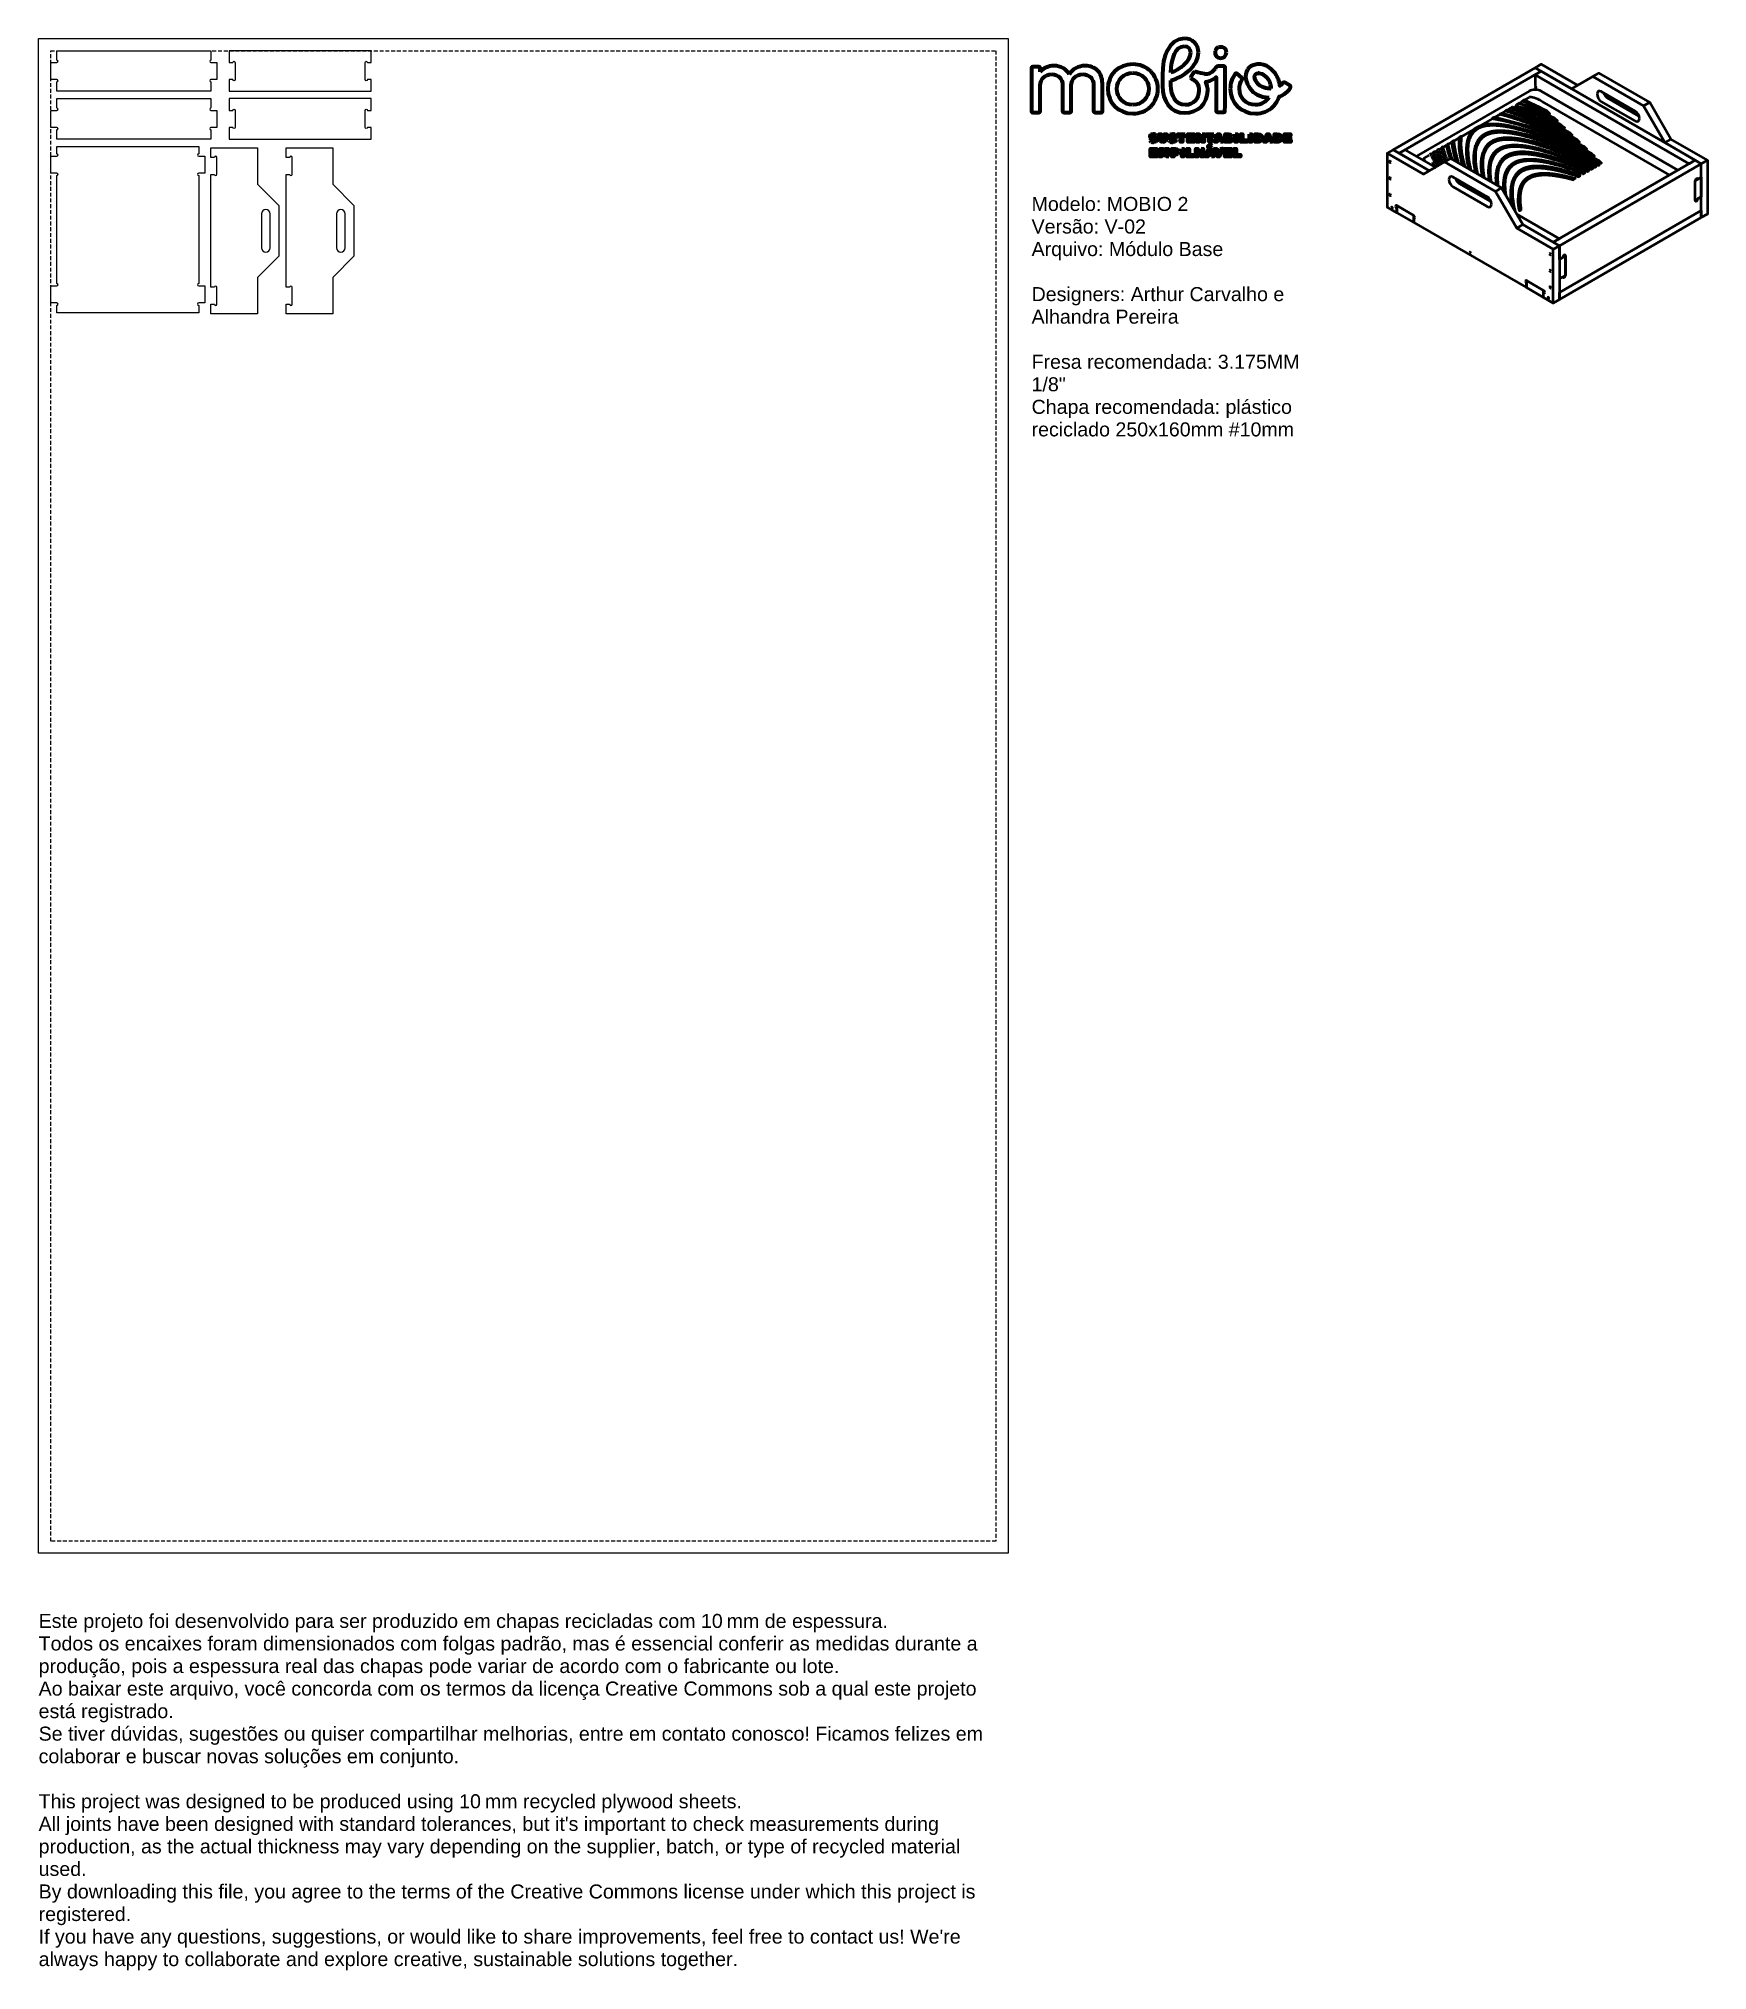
# Model space of a CAD drawing. Header units: inches. Extents: x 10737 to 13492, y 903 to 4091.
import ezdxf

# ---------------------------------------------------------------- set-up
doc = ezdxf.new("R2010")
doc.units = ezdxf.units.IN
doc.header["$MEASUREMENT"] = 0
doc.linetypes.add('DASHED2', pattern=[9.525, 6.35, -3.175])
doc.layers.add('Chapa', color=250, linetype='Continuous', plot=False)
doc.layers.add('PDF2_Geometry', color=7, linetype='Continuous', plot=False)
doc.layers.add('MARGEM_DE_SEGURANÇA_20.0MM', color=93, linetype='DASHED2', true_color=0x66cc66, plot=False)
doc.layers.add('PDF5_Geometry', color=7, linetype='Continuous')
doc.layers.add('TOP-CUT-INSIDE_10.0MM', color=240, linetype='Continuous', true_color=0xff1f31)
doc.layers.add('TOP-CUT-OUTSIDE_10.0MM', color=6, linetype='Continuous', true_color=0xff00ff)
doc.styles.get("Standard").update_dxf_attribs({"font": 'arial.ttf'})

# ---------------------------------------------------------------- blocks, each defined once
blk = doc.blocks.new('Ativo 34')
at = {"layer": 'PDF2_Geometry', "lineweight": 158}
for points in [[(1.11, 10.45), (1.11, 10.92, 0.414143), (0.95, 11.07), (0.19, 11.07, 0.414143), (0.03, 10.92), (0.03, 5.62, 0.414199), (0.18, 5.47), (0.96, 5.47, 0.414234), (1.11, 5.62), (1.11, 8.78)], [(21.66, 8.72, 0.050353), (21.48, 9.25, 0.15197), (22.76, 9.8), (22.76, 5.63, 0.414196), (22.89, 5.5), (23.72, 5.5, 0.41362), (23.85, 5.63, -0.000191), (23.89, 10.91)], [(25.62, 8.37, -0.152618), (25.97, 9.51, 0.380297), (25.95, 9.69), (25.31, 10.25, 0.433501), (25.12, 10.23, 0.166927), (24.5, 8.37)], [(29.78, 6.2, 0.124287), (30.52, 7.43, 0.062677), (31.12, 7.71, 0.101098), (31.9, 8.49, 0.436845), (31.84, 8.77), (31.2, 9.13, 0.384715), (30.95, 9.08, -0.074276), (30.61, 8.73, 0.140931), (30.02, 10.28)], [(3.86, 8.8), (3.86, 5.62, 0.414314), (4, 5.47), (4.78, 5.47, 0.41417), (4.93, 5.62), (4.93, 8.78)], [(7.68, 8.8), (7.68, 6.09), (7.68, 6.09), (7.68, 5.62, 0.414313), (7.83, 5.47), (8.61, 5.47, 0.414171), (8.75, 5.62), (8.75, 7.53), (8.75, 7.53), (8.75, 9.06)], [(21.72, 8.18, 0.020427), (21.71, 8.38), (21.72, 8.38, 0.03153), (21.67, 8.7)], [(14.88, 2.24, 0.000303), (14.99, 2.21, 0.00214), (15.03, 2.2, -0.000431), (15.06, 2.2, 0.000938), (15.1, 2.19)], [(17.25, 2.24, 0.000326), (17.37, 2.21, 0.00214), (17.4, 2.2, -0.000431), (17.44, 2.2, 0.000938), (17.47, 2.19)]]:
    blk.add_lwpolyline(points, format="xyb", dxfattribs=at)
for points in [[(16.15, 10.09), (16.15, 8.72)], [(23.63, 11.17), (22.99, 11.17)], [(17.2, 8.81), (17.2, 9.4)], [(15.43, 2.63), (15.3, 2.49)], [(15.76, 2.23), (15.76, 2.77), (16, 2.77), (16, 2.22)], [(16.41, 2.22), (16.41, 2.77), (16.65, 2.77), (16.65, 2.22)], [(17.81, 2.63), (17.67, 2.49)], [(24.38, 1.84), (23.88, 1.84), (23.88, 2.77), (24.34, 2.77)], [(24.33, 2.59), (24.11, 2.59), (24.11, 2.39), (24.33, 2.39)], [(27.94, 1.84), (27.57, 1.84), (27.57, 2.77), (27.94, 2.77)], [(27.93, 2.56), (27.8, 2.56), (27.8, 2.04), (27.93, 2.04)], [(30.31, 1.84), (29.94, 1.84), (29.94, 2.77), (30.31, 2.77)], [(30.31, 2.56), (30.18, 2.56), (30.18, 2.04), (30.31, 2.04)], [(14.59, 1.99), (14.73, 2.12)], [(16.96, 1.99), (17.11, 2.12)], [(17.76, 0.27), (17.56, 0.27), (17.56, 0.03), (17.32, 0.03), (17.32, 0.97), (17.75, 0.97)], [(17.75, 0.76), (17.56, 0.76), (17.56, 0.48), (17.76, 0.48)], [(24.36, 2.21), (24.11, 2.21), (24.11, 2.02), (24.36, 2.02)]]:
    blk.add_lwpolyline(points, dxfattribs=at)
for points in [[(18.95, 2.77), (18.95, 2.56), (18.62, 2.56), (18.62, 1.84), (18.38, 1.84), (18.38, 2.56), (18.04, 2.56), (18.04, 2.77)], [(19.51, 2.03), (20.04, 2.03), (20.04, 1.84), (19.27, 1.84), (19.27, 2.77), (20.02, 2.77), (20.02, 2.57), (19.51, 2.57), (19.51, 2.41), (19.99, 2.41), (19.99, 2.22), (19.51, 2.22)], [(21.05, 2.77), (21.27, 2.77), (21.27, 1.84), (21.06, 1.84), (20.62, 2.42), (20.62, 1.84), (20.4, 1.84), (20.4, 2.77), (20.62, 2.77), (21.05, 2.18)], [(22.49, 2.77), (22.49, 2.56), (22.16, 2.56), (22.16, 1.84), (21.92, 1.84), (21.92, 2.56), (21.59, 2.56), (21.59, 2.77)], [(23.3, 1.84), (23.23, 2.03), (22.91, 2.03), (22.84, 1.84), (22.59, 1.84), (22.97, 2.77), (23.18, 2.77), (23.54, 1.84)], [(22.99, 2.23), (23.16, 2.23), (23.08, 2.47)], [(25.1, 2.77), (25.35, 2.77), (25.35, 1.84), (25.1, 1.84)], [(26.02, 2.05), (26.55, 2.05), (26.55, 1.84), (25.78, 1.84), (25.78, 2.77), (26.02, 2.77)], [(26.88, 2.77), (27.13, 2.77), (27.13, 1.84), (26.88, 1.84)], [(29.37, 1.84), (29.3, 2.03), (28.98, 2.03), (28.91, 1.84), (28.66, 1.84), (29.04, 2.77), (29.25, 2.77), (29.62, 1.84)], [(29.06, 2.23), (29.23, 2.23), (29.15, 2.47)], [(31.41, 2.03), (31.94, 2.03), (31.94, 1.84), (31.17, 1.84), (31.17, 2.77), (31.92, 2.77), (31.92, 2.57), (31.41, 2.57), (31.41, 2.41), (31.89, 2.41), (31.89, 2.22), (31.41, 2.22)], [(14.93, 0.23), (15.45, 0.23), (15.45, 0.03), (14.69, 0.03), (14.69, 0.97), (15.43, 0.97), (15.43, 0.77), (14.93, 0.77), (14.93, 0.61), (15.4, 0.61), (15.4, 0.42), (14.93, 0.42)], [(16.92, 0.03), (16.69, 0.03), (16.66, 0.75), (16.45, 0.15), (16.27, 0.15), (16.06, 0.77), (16.03, 0.03), (15.8, 0.03), (15.87, 0.97), (16.2, 0.97), (16.36, 0.47), (16.53, 0.97), (16.85, 0.97)], [(18.52, 0.97), (18.76, 0.97), (18.76, 0.03), (18.52, 0.03)], [(19.44, 0.25), (19.96, 0.25), (19.96, 0.03), (19.2, 0.03), (19.2, 0.97), (19.44, 0.97)], [(20.93, 0.97), (21.17, 0.97), (21.17, 0.03), (20.93, 0.03), (20.93, 0.42), (20.51, 0.42), (20.51, 0.03), (20.27, 0.03), (20.27, 0.97), (20.51, 0.97), (20.51, 0.63), (20.93, 0.63)], [(22.19, 0.03), (22.12, 0.23), (21.8, 0.23), (21.73, 0.03), (21.47, 0.03), (21.86, 0.97), (22.06, 0.97), (22.43, 0.03)], [(22.22, 1.38), (21.88, 1.1), (21.75, 1.26), (22.08, 1.54)], [(21.88, 0.43), (22.05, 0.43), (21.96, 0.67)], [(23.27, 0.97), (23.53, 1.04), (23.12, 0.03), (22.94, 0.03), (22.56, 0.97), (22.82, 0.97), (23.04, 0.35)], [(24.09, 0.23), (24.61, 0.23), (24.61, 0.03), (23.85, 0.03), (23.85, 0.97), (24.59, 0.97), (24.59, 0.77), (24.09, 0.77), (24.09, 0.61), (24.56, 0.61), (24.56, 0.42), (24.09, 0.42)], [(25.22, 0.25), (25.74, 0.25), (25.74, 0.03), (24.98, 0.03), (24.98, 0.97), (25.22, 0.97)]]:
    blk.add_lwpolyline(points, close=True, dxfattribs=at)
for centre, radius, start, end in [((23.2, 12.95), 0.553, 108.2136, 169.6569), ((21.5, 11.39), 1.19, 260.7743, 297.9289), ((28.04, 9.57), 0.726, 89.9896, 97.0145), ((29.55, 14.69), 6.29, 269.1959, 269.556), ((15.01, 2.14), 0.657, 69.0253, 90.0553), ((24.02, 41.8), 40.4, 257.1968, 257.3622), ((17.39, 2.14), 0.657, 69.0265, 90.0589), ((26.15, 40.73), 39.31, 257.1945, 257.3645), ((15.04, 2.53), 0.722, 249.0374, 270.1207), ((14.74, 1.2), 1.05, 66.7551, 68.3074), ((15.07, 2.01), 0.176, 44.9976, 52.5138), ((15.14, 2.1), 0.0738, 0.091, 17.1751), ((17.41, 2.53), 0.722, 249.0374, 270.1207), ((17.12, 1.2), 1.05, 66.7551, 68.3074), ((17.44, 2.01), 0.176, 44.9976, 52.5138), ((17.51, 2.1), 0.0743, 0.1445, 17.1215)]:
    blk.add_arc(centre, radius, start, end, dxfattribs=at)
for points in [[(18.87, 14.55), (16.85, 14.55), (16.15, 12.3), (16.15, 10.09)], [(20.59, 12.85), (20.59, 13.84), (19.87, 14.55), (18.87, 14.55)], [(17.2, 10.37), (17.25, 12.15), (17.76, 13.62), (18.83, 13.62)], [(19.59, 12.85), (19.59, 11.74), (18.27, 10.69), (17.2, 10.37)], [(17.2, 9.4), (18.78, 9.82), (20.59, 11.21), (20.59, 12.85)], [(18.83, 13.62), (19.29, 13.62), (19.59, 13.33), (19.59, 12.85)], [(22.66, 13.05), (22.56, 12.51), (22.87, 12.16), (23.31, 12.16)], [(24.02, 12.88), (24.02, 13.4), (23.52, 13.63), (23.03, 13.47)], [(23.31, 12.16), (23.76, 12.16), (24.02, 12.46), (24.02, 12.88)], [(2.81, 11.2), (2.1, 11.2), (1.51, 10.94), (1.11, 10.45)], [(1.11, 8.78), (1.11, 9.62), (1.66, 10.16), (2.52, 10.16)], [(2.52, 10.16), (3.33, 10.16), (3.86, 9.63), (3.86, 8.8)], [(4.68, 10.15), (4.32, 10.82), (3.65, 11.2), (2.81, 11.2)], [(6.63, 11.2), (5.78, 11.2), (5.09, 10.83), (4.68, 10.15)], [(4.93, 8.78), (4.93, 9.62), (5.48, 10.16), (6.35, 10.16)], [(6.35, 10.16), (7.16, 10.16), (7.68, 9.63), (7.68, 8.8)], [(8.17, 10.61), (7.79, 11), (7.26, 11.2), (6.63, 11.2)], [(8.75, 9.06), (8.75, 9.69), (8.55, 10.23), (8.17, 10.61)], [(12.5, 11.4), (10.74, 11.4), (9.42, 10.09), (9.42, 8.37)], [(10.54, 8.37), (10.54, 9.49), (11.38, 10.34), (12.5, 10.34)], [(14.7, 10.53), (14.13, 11.09), (13.35, 11.4), (12.5, 11.4)], [(12.5, 10.34), (13.62, 10.34), (14.46, 9.49), (14.46, 8.37)], [(15.58, 8.37), (15.58, 9.2), (15.27, 9.97), (14.7, 10.53)], [(20.14, 10.48), (19.99, 10.48), (19.65, 9.89), (19.65, 9.74)], [(19.65, 9.74), (19.65, 9.67), (19.69, 9.63), (19.74, 9.61)], [(19.74, 9.61), (20, 9.48), (20.21, 9.35), (20.38, 9.1)], [(21.31, 10.21), (20.65, 10.31), (20.24, 10.48), (20.14, 10.48)], [(22.63, 10.84), (22.47, 10.63), (22.28, 10.45), (22.06, 10.33)], [(22.99, 11.17), (22.78, 11.17), (22.73, 10.98), (22.63, 10.84)], [(23.89, 10.91), (23.89, 11.11), (23.8, 11.17), (23.63, 11.17)], [(26.63, 10.76), (26.13, 10.03), (26.46, 9.06), (26.9, 8.44)], [(27.81, 11.4), (27.15, 11.32), (26.81, 11.01), (26.63, 10.76)], [(27.81, 9.1), (27.58, 9.42), (27.41, 9.92), (27.55, 10.11)], [(27.55, 10.11), (27.59, 10.17), (27.69, 10.26), (27.95, 10.29)], [(30.02, 10.28), (29.79, 10.58), (28.96, 11.54), (27.81, 11.4)], [(28.04, 10.29), (28.57, 10.29), (29.04, 9.72), (29.13, 9.6)], [(29.13, 9.6), (29.44, 9.18), (29.5, 8.7), (29.5, 8.4)], [(9.42, 8.37), (9.42, 6.64), (10.74, 5.33), (12.5, 5.33)], [(12.5, 6.39), (11.38, 6.39), (10.54, 7.24), (10.54, 8.37)], [(14.46, 8.37), (14.46, 7.24), (13.62, 6.39), (12.5, 6.39)], [(14.7, 6.2), (15.27, 6.76), (15.58, 7.53), (15.58, 8.37)], [(16.15, 8.72), (16.15, 6.85), (17.11, 5.41), (18.91, 5.41)], [(18.97, 6.38), (17.79, 6.38), (17.2, 7.47), (17.2, 8.81)], [(18.91, 5.41), (20.53, 5.41), (21.72, 6.52), (21.72, 8.18)], [(20.63, 8.16), (20.63, 7.15), (19.95, 6.38), (18.97, 6.38)], [(20.38, 9.1), (20.56, 8.83), (20.63, 8.48), (20.63, 8.16)], [(21.67, 8.7), (21.67, 8.71), (21.67, 8.71), (21.66, 8.72)], [(24.5, 8.37), (24.5, 6.64), (25.83, 5.33), (27.59, 5.33)], [(27.59, 6.39), (26.47, 6.39), (25.62, 7.24), (25.62, 8.37)], [(26.9, 8.44), (27.39, 7.75), (28.22, 7.35), (29.24, 7.29)], [(29.24, 7.29), (28.9, 6.74), (28.3, 6.39), (27.59, 6.39)], [(29.46, 8.4), (29.03, 8.4), (28.24, 8.5), (27.81, 9.1)], [(12.5, 5.33), (13.35, 5.33), (14.13, 5.64), (14.7, 6.2)], [(27.59, 5.33), (28.43, 5.33), (29.21, 5.64), (29.78, 6.2)], [(14.62, 2.5), (14.62, 2.6), (14.66, 2.67), (14.73, 2.73)], [(14.64, 2.4), (14.63, 2.43), (14.62, 2.46), (14.62, 2.5)], [(14.69, 2.33), (14.67, 2.35), (14.65, 2.37), (14.64, 2.4)], [(14.73, 2.73), (14.81, 2.78), (14.9, 2.8), (15.01, 2.8)], [(15, 2.59), (14.9, 2.59), (14.85, 2.57), (14.85, 2.52)], [(14.85, 2.52), (14.85, 2.49), (14.87, 2.47), (14.9, 2.45)], [(14.9, 2.45), (14.94, 2.44), (14.98, 2.42), (15.04, 2.41)], [(15.3, 2.49), (15.23, 2.56), (15.13, 2.59), (15, 2.59)], [(15.04, 2.41), (15.05, 2.41), (15.06, 2.4), (15.07, 2.4)], [(15.25, 2.76), (15.32, 2.73), (15.38, 2.69), (15.43, 2.63)], [(16.99, 2.5), (16.99, 2.6), (17.03, 2.67), (17.11, 2.73)], [(17.01, 2.4), (17, 2.43), (16.99, 2.46), (16.99, 2.5)], [(17.06, 2.33), (17.05, 2.35), (17.03, 2.37), (17.01, 2.4)], [(17.11, 2.73), (17.18, 2.78), (17.27, 2.8), (17.38, 2.8)], [(17.38, 2.59), (17.28, 2.59), (17.23, 2.57), (17.23, 2.52)], [(17.23, 2.52), (17.23, 2.49), (17.24, 2.47), (17.28, 2.45)], [(17.28, 2.45), (17.31, 2.44), (17.36, 2.42), (17.42, 2.41)], [(17.67, 2.49), (17.6, 2.56), (17.5, 2.59), (17.38, 2.59)], [(17.42, 2.41), (17.43, 2.41), (17.44, 2.4), (17.44, 2.4)], [(17.62, 2.76), (17.7, 2.73), (17.76, 2.69), (17.81, 2.63)], [(24.42, 2.56), (24.4, 2.58), (24.37, 2.59), (24.33, 2.59)], [(24.33, 2.39), (24.37, 2.39), (24.4, 2.4), (24.42, 2.43)], [(24.34, 2.77), (24.45, 2.77), (24.54, 2.75), (24.6, 2.69)], [(24.45, 2.5), (24.45, 2.52), (24.44, 2.54), (24.42, 2.56)], [(24.42, 2.43), (24.44, 2.45), (24.45, 2.47), (24.45, 2.5)], [(24.69, 2.51), (24.69, 2.43), (24.66, 2.37), (24.58, 2.32)], [(24.6, 2.69), (24.66, 2.64), (24.69, 2.58), (24.69, 2.51)], [(28.14, 2.49), (28.08, 2.54), (28.02, 2.56), (27.93, 2.56)], [(27.94, 2.77), (28.09, 2.77), (28.22, 2.73), (28.31, 2.64)], [(28.22, 2.31), (28.22, 2.38), (28.19, 2.44), (28.14, 2.49)], [(28.31, 2.64), (28.41, 2.55), (28.46, 2.44), (28.46, 2.3)], [(30.31, 2.77), (30.46, 2.77), (30.59, 2.73), (30.69, 2.64)], [(30.51, 2.49), (30.46, 2.54), (30.39, 2.56), (30.31, 2.56)], [(30.59, 2.31), (30.59, 2.38), (30.56, 2.44), (30.51, 2.49)], [(30.69, 2.64), (30.79, 2.55), (30.84, 2.44), (30.84, 2.3)], [(14.78, 1.85), (14.7, 1.89), (14.63, 1.93), (14.59, 1.99)], [(14.78, 2.28), (14.74, 2.29), (14.71, 2.31), (14.69, 2.33)], [(14.73, 2.12), (14.81, 2.05), (14.92, 2.01), (15.04, 2.01)], [(14.88, 2.24), (14.85, 2.25), (14.82, 2.26), (14.78, 2.28)], [(15.04, 2.01), (15.09, 2.01), (15.13, 2.02), (15.16, 2.03)], [(15.33, 1.89), (15.25, 1.83), (15.15, 1.81), (15.04, 1.81)], [(15.13, 2.18), (15.12, 2.18), (15.11, 2.18), (15.1, 2.19)], [(15.18, 2.15), (15.17, 2.16), (15.16, 2.16), (15.15, 2.17)], [(15.16, 2.03), (15.19, 2.05), (15.21, 2.07), (15.21, 2.1)], [(15.18, 2.38), (15.21, 2.37), (15.24, 2.36), (15.28, 2.34)], [(15.21, 2.12), (15.2, 2.13), (15.2, 2.13), (15.19, 2.14)], [(15.28, 2.34), (15.32, 2.33), (15.35, 2.31), (15.37, 2.29)], [(15.44, 2.11), (15.44, 2.01), (15.41, 1.94), (15.33, 1.89)], [(15.37, 2.29), (15.39, 2.27), (15.41, 2.25), (15.42, 2.22)], [(15.42, 2.22), (15.44, 2.19), (15.44, 2.15), (15.44, 2.11)], [(15.88, 1.92), (15.8, 2), (15.76, 2.11), (15.76, 2.23)], [(16.2, 1.81), (16.07, 1.81), (15.97, 1.85), (15.88, 1.92)], [(16, 2.22), (16, 2.16), (16.02, 2.12), (16.06, 2.08)], [(16.06, 2.08), (16.1, 2.04), (16.14, 2.02), (16.2, 2.02)], [(16.2, 2.02), (16.26, 2.02), (16.31, 2.04), (16.35, 2.08)], [(16.52, 1.92), (16.44, 1.84), (16.33, 1.81), (16.2, 1.81)], [(16.35, 2.08), (16.39, 2.12), (16.41, 2.16), (16.41, 2.22)], [(16.65, 2.22), (16.65, 2.1), (16.61, 2), (16.52, 1.92)], [(17.15, 1.85), (17.07, 1.89), (17.01, 1.93), (16.96, 1.99)], [(17.15, 2.28), (17.11, 2.29), (17.08, 2.31), (17.06, 2.33)], [(17.11, 2.12), (17.19, 2.05), (17.29, 2.01), (17.42, 2.01)], [(17.25, 2.24), (17.23, 2.25), (17.19, 2.26), (17.15, 2.28)], [(17.7, 1.89), (17.63, 1.83), (17.53, 1.81), (17.41, 1.81)], [(17.42, 2.01), (17.47, 2.01), (17.51, 2.02), (17.54, 2.03)], [(17.5, 2.18), (17.49, 2.18), (17.48, 2.18), (17.47, 2.19)], [(17.55, 2.15), (17.55, 2.16), (17.54, 2.16), (17.53, 2.17)], [(17.54, 2.03), (17.57, 2.05), (17.58, 2.07), (17.58, 2.1)], [(17.55, 2.38), (17.58, 2.37), (17.61, 2.36), (17.65, 2.34)], [(17.58, 2.12), (17.58, 2.13), (17.58, 2.13), (17.57, 2.14)], [(17.65, 2.34), (17.69, 2.33), (17.72, 2.31), (17.74, 2.29)], [(17.82, 2.11), (17.82, 2.01), (17.78, 1.94), (17.7, 1.89)], [(17.74, 2.29), (17.76, 2.27), (17.78, 2.25), (17.8, 2.22)], [(17.75, 0.97), (17.87, 0.97), (17.96, 0.94), (18.04, 0.87)], [(17.86, 0.72), (17.83, 0.75), (17.79, 0.76), (17.75, 0.76)], [(17.76, 0.48), (17.8, 0.48), (17.84, 0.5), (17.86, 0.52)], [(18.04, 0.37), (17.97, 0.31), (17.88, 0.27), (17.76, 0.27)], [(17.8, 2.22), (17.81, 2.19), (17.82, 2.15), (17.82, 2.11)], [(17.9, 0.62), (17.9, 0.66), (17.89, 0.69), (17.86, 0.72)], [(17.86, 0.52), (17.89, 0.55), (17.9, 0.58), (17.9, 0.62)], [(18.04, 0.87), (18.11, 0.81), (18.15, 0.72), (18.15, 0.62)], [(18.15, 0.62), (18.15, 0.52), (18.11, 0.44), (18.04, 0.37)], [(24.46, 2.19), (24.44, 2.2), (24.4, 2.21), (24.36, 2.21)], [(24.36, 2.02), (24.4, 2.02), (24.44, 2.03), (24.46, 2.05)], [(24.65, 1.91), (24.58, 1.86), (24.5, 1.84), (24.38, 1.84)], [(24.5, 2.12), (24.5, 2.14), (24.49, 2.17), (24.46, 2.19)], [(24.46, 2.05), (24.49, 2.07), (24.5, 2.09), (24.5, 2.12)], [(24.58, 2.32), (24.64, 2.29), (24.68, 2.26), (24.7, 2.22)], [(24.74, 2.09), (24.74, 2.02), (24.71, 1.96), (24.65, 1.91)], [(24.7, 2.22), (24.73, 2.18), (24.74, 2.14), (24.74, 2.09)], [(27.93, 2.04), (28.02, 2.04), (28.08, 2.07), (28.14, 2.12)], [(28.31, 1.97), (28.22, 1.88), (28.09, 1.84), (27.94, 1.84)], [(28.14, 2.12), (28.19, 2.17), (28.22, 2.23), (28.22, 2.31)], [(28.46, 2.3), (28.46, 2.17), (28.41, 2.06), (28.31, 1.97)], [(30.31, 2.04), (30.39, 2.04), (30.46, 2.07), (30.51, 2.12)], [(30.69, 1.97), (30.59, 1.88), (30.46, 1.84), (30.31, 1.84)], [(30.51, 2.12), (30.56, 2.17), (30.59, 2.23), (30.59, 2.31)], [(30.84, 2.3), (30.84, 2.17), (30.79, 2.06), (30.69, 1.97)]]:
    blk.add_open_spline(points, degree=3, dxfattribs=at)
blk = doc.blocks.new('Block sheet')
at = {"layer": 'Chapa'}
blk.add_lwpolyline([(15.2, 1591.2), (15.2, 4091.2), (1615.2, 4091.2), (1615.2, 1591.2)], close=True, dxfattribs=at)
at = {"layer": 'MARGEM_DE_SEGURANÇA_20.0MM'}
blk.add_lwpolyline([(1595.2, 4071.2), (1595.2, 1611.2), (35.2, 1611.2), (35.2, 4071.2)], close=True, dxfattribs=at)
at = {"xscale": 13.40682207931606, "yscale": 13.40682207931606, "zscale": 13.40682207931606}
blk.add_blockref('Ativo 34', (1653.6, 3896.1), dxfattribs=at)
at = {"color": 0, "attachment_point": 1, "line_spacing_factor": 0.963855}
for s, insert, char_height, width in [('\\A1;Modelo: MOBIO 2\\PVersão: V-02\\PArquivo: Módulo Base\\P\\PDesigners: Arthur Carvalho e Alhandra Pereira\\P\\PFresa recomendada: 3.175MM 1/8"\\PChapa recomendada: plástico reciclado 250x160mm #10mm', (1654.1, 3829.9), 23.157, 458.204), ("Este projeto foi desenvolvido para ser produzido em chapas recicladas com 10\u202fmm de espessura.^JTodos os encaixes foram dimensionados com folgas padrão, mas é essencial conferir as medidas durante a produção, pois a espessura real das chapas pode variar de acordo com o fabricante ou lote.^JAo baixar este arquivo, você concorda com os termos da licença Creative Commons sob a qual este projeto está registrado.^JSe tiver dúvidas, sugestões ou quiser compartilhar melhorias, entre em contato conosco! Ficamos felizes em colaborar e buscar novas soluções em conjunto.\\P\\PThis project was designed to be produced using 10\u202fmm recycled plywood sheets.^JAll joints have been designed with standard tolerances, but it's important to check measurements during production, as the actual thickness may vary depending on the supplier, batch, or type of recycled material used.^JBy downloading this file, you agree to the terms of the Creative Commons license under which this project is registered.^JIf you have any questions, suggestions, or would like to share improvements, feel free to contact us! We're always happy to collaborate and explore creative, sustainable solutions together.", (15.2, 1491.2), 23.1574, 1600)]:
    blk.add_mtext(s, dxfattribs=dict(at, insert=insert, char_height=char_height, width=width))
blk = doc.blocks.new('Base Mobio')
at = {"layer": 'PDF5_Geometry', "lineweight": 50}
for points in [[(13217.1, 4037.4), (13207.1, 4043.2), (12972.8, 3907.8), (12982.7, 3902.1)], [(13217.1, 4037.4), (13207.1, 4031.6), (13461.5, 3884.8), (13471.5, 3890.5)], [(13186.4, 3987.7), (13186.7, 3988.7), (13188.1, 3988.1), (13189.4, 3987.4), (13190.8, 3986.8), (13192.1, 3986.2), (13193.5, 3985.5), (13194.8, 3984.9), (13196.2, 3984.3), (13197.5, 3983.6), (13198.9, 3983), (13200.3, 3982.4), (13201.7, 3981.7), (13203, 3981.1), (13204.4, 3980.4), (13205.8, 3979.7), (13207.2, 3979), (13208.6, 3978.4), (13210, 3977.7), (13211.4, 3977), (13212.9, 3976.3), (13214.2, 3975.7), (13215.7, 3975), (13217.1, 3974.2), (13218.5, 3973.6), (13220, 3972.9), (13221.4, 3972.1), (13222.9, 3971.4), (13224.3, 3970.7), (13225.8, 3970), (13227.2, 3969.3), (13228.7, 3968.5), (13230.2, 3967.8), (13231.6, 3967.1), (13230.9, 3967.2), (13230.3, 3967.5), (13229.6, 3967.6), (13229, 3967.9), (13228.3, 3968.1), (13227.7, 3968.4), (13227.1, 3968.6), (13226.4, 3968.8), (13225.7, 3969.1), (13225.1, 3969.4), (13224.4, 3969.7), (13223.8, 3970), (13223.1, 3970.2), (13222.5, 3970.5), (13221.8, 3970.9), (13221.2, 3971.2), (13219, 3972.3), (13216.7, 3973.4), (13214.5, 3974.5), (13212.3, 3975.6), (13210, 3976.6), (13207.8, 3977.7), (13205.6, 3978.7), (13203.5, 3979.8), (13201.3, 3980.8), (13199.2, 3981.8), (13197, 3982.9), (13194.8, 3983.8), (13192.7, 3984.8), (13190.6, 3985.8), (13188.5, 3986.7)], [(13481.5, 3795.9), (13481.5, 3884.8), (13491.5, 3890.5), (13491.5, 3801.6)], [(13306, 3879.6), (13305.7, 3878.6), (13307.9, 3879.9), (13308.2, 3880.8)], [(13311.5, 3882.8), (13311.2, 3881.8), (13313.4, 3883.1), (13313.7, 3884)], [(13481.5, 3862.3), (13481.5, 3830), (13471.5, 3824.2), (13471.5, 3856.5)], [(13006.9, 3787.8), (13006.9, 3799.3), (12978.9, 3815.5), (12978.9, 3803.9)], [(13481.5, 3795.9), (13247.2, 3660.6), (13247.2, 3672.1), (13481.5, 3807.4)], [(13221.1, 3664.1), (13221.1, 3675.6), (13193, 3691.8), (13193, 3680.2)]]:
    blk.add_lwpolyline(points, close=True, dxfattribs=at)
for points in [[(13277.3, 4014.2), (13217.1, 4048.9), (13207.1, 4043.2), (13267.3, 4008.4), (13302.4, 4028.6), (13312.4, 4034.4), (13396.3, 3985.9)], [(13207.1, 4031.6), (13207.1, 4013.7)], [(13431.3, 3925.3), (13396.3, 3985.9), (13386.3, 3980.2), (13302.4, 4028.6)], [(13197.2, 4004.4), (13011.4, 3897.1)], [(13183.6, 3986.1), (13186.4, 3987.7)], [(13231.6, 3967.1), (13226.5, 3971.9), (13224.1, 3973.1), (13221.7, 3974.3), (13219.2, 3975.5), (13216.8, 3976.7), (13214.4, 3977.8), (13212, 3979), (13209.7, 3980.2), (13207.3, 3981.3), (13205, 3982.4), (13202.6, 3983.5), (13200.4, 3984.6), (13198, 3985.7), (13195.7, 3986.7), (13193.5, 3987.8), (13191.2, 3988.8), (13188.9, 3989.9), (13186.7, 3988.7)], [(13189.6, 3989.6), (13197.2, 3994)], [(13207.1, 4006.8), (13207.1, 4009.1)], [(13443, 3874.1), (13217.2, 4004.4)], [(13218.4, 3987.5), (13429, 3866)], [(13316.3, 4003.7), (13372.3, 3971.4)], [(13372.3, 3955.3), (13316.3, 3987.6)], [(13378.6, 3963.2), (13326.3, 3993.3)], [(13140.7, 3961.3), (13148.9, 3966)], [(13149.2, 3967), (13151.7, 3968.4), (13152.6, 3968.2), (13153.4, 3968), (13154.3, 3967.8), (13155.1, 3967.6), (13155.9, 3967.4), (13156.8, 3967.2), (13157.7, 3966.9), (13158.5, 3966.7), (13159.3, 3966.5), (13160.2, 3966.2), (13161.1, 3966), (13162, 3965.7), (13162.9, 3965.4), (13163.7, 3965.2), (13164.6, 3965), (13165.5, 3964.7), (13166.4, 3964.4), (13167.3, 3964.1), (13168.2, 3963.9), (13169.1, 3963.6), (13170, 3963.3), (13170.9, 3963), (13171.9, 3962.7), (13172.8, 3962.4), (13173.7, 3962.1), (13174.6, 3961.8), (13175.5, 3961.5), (13176.5, 3961.2), (13177.4, 3960.9), (13178.3, 3960.6), (13179.3, 3960.3), (13180.2, 3960), (13181.2, 3959.7), (13182.2, 3959.3), (13183.1, 3959), (13184.1, 3958.7), (13185, 3958.3), (13186, 3958), (13187, 3957.7), (13188, 3957.3), (13189.9, 3956.6), (13191.9, 3955.9), (13193.9, 3955.1), (13195.9, 3954.4), (13197.9, 3953.6), (13200, 3952.9), (13202, 3952.1), (13204.1, 3951.2), (13206.2, 3950.5), (13208.3, 3949.6), (13210.3, 3948.8), (13212.5, 3948), (13214.6, 3947.1), (13216.8, 3946.2), (13219, 3945.3), (13221.1, 3944.4), (13223.3, 3943.5), (13225.5, 3942.5), (13227.7, 3941.5), (13230, 3940.6), (13232.2, 3939.6), (13234.5, 3938.7), (13236.7, 3937.7), (13239, 3936.6), (13241.4, 3935.6), (13243.6, 3934.6), (13246, 3933.5), (13248.4, 3932.4), (13250.7, 3931.4), (13253.1, 3930.3), (13255.4, 3929.2), (13257.8, 3928.1), (13260.3, 3926.9), (13262.7, 3925.8), (13265.1, 3924.7), (13267.6, 3923.5), (13270, 3922.3), (13272.5, 3921.1), (13275, 3919.9), (13277.5, 3918.7), (13280, 3917.4), (13282.5, 3916.2), (13285.1, 3915), (13287.6, 3913.7), (13292.8, 3908.8), (13292.1, 3909), (13291.5, 3909.2), (13290.8, 3909.4), (13290.1, 3909.6), (13289.5, 3909.9), (13288.8, 3910.1), (13288.2, 3910.4), (13287.5, 3910.6), (13286.9, 3910.9), (13286.2, 3911.1), (13285.5, 3911.4), (13284.9, 3911.7), (13284.3, 3912), (13283.6, 3912.3), (13283, 3912.6), (13282.4, 3912.9), (13279.8, 3914.2), (13277.3, 3915.4), (13274.8, 3916.6), (13272.3, 3917.8), (13269.9, 3919), (13267.4, 3920.2), (13264.9, 3921.4), (13262.5, 3922.5), (13260.1, 3923.7), (13257.7, 3924.8), (13255.3, 3925.9), (13252.9, 3927.1), (13250.6, 3928.1), (13248.2, 3929.2), (13245.8, 3930.3), (13243.6, 3931.3), (13241.2, 3932.4), (13239, 3933.4), (13236.6, 3934.4), (13234.4, 3935.4), (13232.1, 3936.4), (13229.9, 3937.4), (13227.6, 3938.3), (13225.4, 3939.3), (13223.3, 3940.2), (13221.1, 3941.1), (13218.9, 3942), (13216.8, 3942.9), (13214.6, 3943.8), (13212.4, 3944.7), (13210.3, 3945.6), (13208.3, 3946.4), (13206.2, 3947.2), (13204.1, 3948), (13202, 3948.9), (13200, 3949.6), (13198, 3950.4), (13196, 3951.2), (13193.9, 3951.9), (13192, 3952.6), (13191, 3953), (13190, 3953.3), (13189, 3953.7), (13188.1, 3954.1), (13187.1, 3954.4), (13186.1, 3954.8), (13185.1, 3955.1), (13184.2, 3955.4), (13183.2, 3955.8), (13182.3, 3956.1), (13181.3, 3956.5), (13180.4, 3956.8), (13179.5, 3957.1), (13178.5, 3957.4), (13177.5, 3957.7), (13176.6, 3958), (13175.7, 3958.3), (13174.8, 3958.6), (13173.8, 3958.9), (13172.9, 3959.2), (13172, 3959.5), (13171.1, 3959.8), (13170.2, 3960.1), (13169.3, 3960.3), (13168.4, 3960.6), (13167.5, 3960.9), (13166.6, 3961.2), (13165.8, 3961.5), (13164.9, 3961.7), (13164, 3962), (13163.1, 3962.3), (13162.2, 3962.5), (13161.4, 3962.7), (13160.5, 3963), (13159.6, 3963.2), (13158.8, 3963.5), (13158, 3963.7), (13157.1, 3963.9), (13156.3, 3964.2), (13155.5, 3964.4), (13154.6, 3964.6), (13153.8, 3964.8), (13152.9, 3965), (13152.1, 3965.3), (13151.3, 3965.4), (13150.5, 3965.7), (13149.6, 3965.9), (13148.9, 3966), (13149.2, 3967), (13150, 3966.8), (13150.9, 3966.6), (13151.7, 3966.3), (13152.6, 3966.1), (13153.5, 3965.9), (13154.4, 3965.7), (13155.3, 3965.4), (13156.2, 3965.2), (13157.1, 3965), (13158, 3964.7), (13158.9, 3964.5), (13159.8, 3964.2), (13160.7, 3963.9), (13161.6, 3963.7), (13162.5, 3963.5), (13163.4, 3963.2), (13164.3, 3962.9), (13165.3, 3962.6), (13166.2, 3962.3), (13167.1, 3962), (13168.1, 3961.8), (13169, 3961.5), (13170, 3961.2), (13171, 3960.9), (13171.9, 3960.6), (13172.9, 3960.2), (13173.9, 3959.9), (13174.8, 3959.6), (13175.8, 3959.3), (13176.8, 3959), (13177.8, 3958.7), (13178.8, 3958.3), (13179.8, 3958), (13180.8, 3957.7), (13181.8, 3957.3), (13182.8, 3956.9), (13183.8, 3956.6), (13184.8, 3956.2), (13185.9, 3955.9), (13186.9, 3955.5), (13187.9, 3955.1), (13188.9, 3954.8), (13190, 3954.4), (13191, 3954), (13192.1, 3953.6), (13193.1, 3953.3), (13194.2, 3952.9), (13195.2, 3952.4), (13196.3, 3952.1), (13197.4, 3951.7), (13198.4, 3951.2), (13199.5, 3950.8), (13200.6, 3950.4), (13201.7, 3950), (13202.7, 3949.6), (13203.8, 3949.2), (13205, 3948.7), (13206, 3948.3), (13207.2, 3947.9), (13208.3, 3947.4), (13209.4, 3947), (13210.5, 3946.5), (13211.6, 3946.1), (13212.7, 3945.6), (13213.9, 3945.2), (13215, 3944.7), (13216.1, 3944.2), (13217.3, 3943.8), (13218.4, 3943.3), (13219.6, 3942.8), (13220.7, 3942.3), (13221.8, 3941.8), (13223, 3941.4), (13224.2, 3940.9), (13225.4, 3940.4), (13226.5, 3939.9), (13227.7, 3939.4), (13228.9, 3938.9), (13230, 3938.3), (13231.2, 3937.8), (13232.4, 3937.3), (13233.6, 3936.8), (13234.8, 3936.3), (13236, 3935.7), (13237.2, 3935.2), (13238.5, 3934.7), (13239.7, 3934.1), (13240.9, 3933.6), (13242.1, 3933), (13243.3, 3932.4), (13244.6, 3931.9), (13245.8, 3931.4), (13247, 3930.8), (13248.3, 3930.2), (13249.6, 3929.6), (13250.8, 3929.1), (13252, 3928.5), (13253.3, 3927.9), (13254.5, 3927.4), (13255.8, 3926.8), (13257.1, 3926.2), (13258.4, 3925.6), (13259.6, 3925), (13260.9, 3924.4), (13262.2, 3923.8), (13263.5, 3923.2), (13264.8, 3922.5), (13266.1, 3921.9), (13267.3, 3921.3), (13268.7, 3920.7), (13270, 3920.1), (13271.3, 3919.4), (13272.6, 3918.8), (13273.9, 3918.1), (13275.2, 3917.5), (13276.6, 3916.8), (13277.9, 3916.2), (13279.3, 3915.6), (13280.6, 3914.9), (13281.9, 3914.3), (13283.3, 3913.6), (13284.6, 3912.9), (13286, 3912.2), (13287.3, 3911.6), (13288.6, 3910.9), (13290, 3910.2), (13291.4, 3909.5), (13292.8, 3908.8)], [(13152.6, 3968.2), (13158.4, 3971.6)], [(13162, 3973.6), (13166.6, 3976.3)], [(13166.9, 3977.2), (13169.2, 3978.5), (13170.5, 3978.1), (13171.8, 3977.6), (13173.1, 3977), (13174.4, 3976.6), (13175.7, 3976.1), (13177, 3975.6), (13178.3, 3975.1), (13179.6, 3974.5), (13181, 3974.1), (13182.3, 3973.5), (13183.7, 3973), (13185, 3972.4), (13186.4, 3971.9), (13187.8, 3971.4), (13189.2, 3970.8), (13190.5, 3970.2), (13191.9, 3969.6), (13193.3, 3969.1), (13194.7, 3968.5), (13196.1, 3967.9), (13197.5, 3967.4), (13198.9, 3966.8), (13200.3, 3966.2), (13201.7, 3965.6), (13203.2, 3964.9), (13204.6, 3964.3), (13206, 3963.7), (13207.5, 3963), (13208.9, 3962.4), (13210.3, 3961.8), (13211.8, 3961.1), (13213.3, 3960.5), (13214.8, 3959.9), (13216.3, 3959.2), (13217.7, 3958.6), (13219.2, 3957.8), (13220.7, 3957.2), (13222.2, 3956.5), (13223.8, 3955.8), (13225.3, 3955.1), (13226.8, 3954.4), (13228.3, 3953.8), (13229.8, 3953), (13231.4, 3952.3), (13232.9, 3951.6), (13234.4, 3950.9), (13236, 3950.2), (13237.5, 3949.4), (13239.1, 3948.7), (13240.7, 3948), (13242.3, 3947.2), (13243.8, 3946.5), (13245.4, 3945.7), (13247, 3944.9), (13248.6, 3944.1), (13250.2, 3943.3), (13251.8, 3942.6), (13253.4, 3941.8), (13255, 3941), (13256.7, 3940.2), (13258.3, 3939.4), (13259.9, 3938.6), (13261.5, 3937.8), (13263.2, 3936.9), (13268.3, 3932.1), (13267.6, 3932.3), (13267, 3932.5), (13266.3, 3932.7), (13265.7, 3932.9), (13265, 3933.2), (13264.3, 3933.4), (13263.7, 3933.6), (13263, 3933.9), (13262.4, 3934.2), (13261.8, 3934.5), (13261.1, 3934.7), (13260.5, 3935), (13259.8, 3935.3), (13259.1, 3935.6), (13258.5, 3935.9), (13257.9, 3936.2), (13256.3, 3937), (13254.7, 3937.8), (13253.1, 3938.6), (13251.5, 3939.3), (13249.9, 3940.1), (13248.4, 3940.9), (13246.8, 3941.7), (13245.2, 3942.4), (13243.7, 3943.2), (13242.1, 3943.9), (13240.6, 3944.6), (13239, 3945.4), (13237.5, 3946.1), (13236, 3946.8), (13234.5, 3947.5), (13233, 3948.3), (13231.4, 3949), (13229.9, 3949.6), (13228.4, 3950.3), (13226.9, 3951), (13225.4, 3951.7), (13223.9, 3952.4), (13222.5, 3953.1), (13221, 3953.8), (13219.5, 3954.4), (13218.1, 3955.1), (13216.6, 3955.7), (13215.1, 3956.4), (13213.7, 3957.1), (13212.3, 3957.7), (13210.8, 3958.3), (13209.4, 3958.9), (13208, 3959.6), (13206.6, 3960.2), (13205.1, 3960.8), (13203.7, 3961.4), (13202.3, 3962), (13200.9, 3962.6), (13199.5, 3963.2), (13198.1, 3963.8), (13196.8, 3964.4), (13195.4, 3965), (13194, 3965.5), (13192.6, 3966.1), (13191.3, 3966.6), (13189.9, 3967.2), (13188.6, 3967.8), (13187.2, 3968.3), (13185.9, 3968.8), (13184.6, 3969.4), (13183.3, 3969.9), (13182, 3970.4), (13180.7, 3970.9), (13179.3, 3971.4), (13178, 3972), (13176.8, 3972.4), (13175.4, 3973), (13174.2, 3973.5), (13172.9, 3973.9), (13171.6, 3974.4), (13170.4, 3974.9), (13169.1, 3975.4), (13167.8, 3975.8), (13166.6, 3976.3), (13166.9, 3977.2), (13168.3, 3976.7), (13169.6, 3976.2), (13171, 3975.7), (13172.4, 3975.1), (13173.8, 3974.6), (13175.2, 3974.1), (13176.6, 3973.5), (13178.1, 3973), (13179.5, 3972.4), (13180.9, 3971.8), (13182.3, 3971.3), (13183.8, 3970.7), (13185.3, 3970.2), (13186.7, 3969.6), (13188.2, 3969), (13189.7, 3968.4), (13191.1, 3967.8), (13192.6, 3967.1), (13194.1, 3966.5), (13195.6, 3965.9), (13197.1, 3965.3), (13198.7, 3964.6), (13200.2, 3963.9), (13201.7, 3963.3), (13203.2, 3962.7), (13204.8, 3962), (13206.3, 3961.3), (13207.9, 3960.6), (13209.5, 3959.9), (13211, 3959.3), (13212.6, 3958.6), (13214.2, 3957.9), (13215.8, 3957.2), (13217.4, 3956.5), (13219, 3955.7), (13220.6, 3955), (13222.2, 3954.2), (13223.8, 3953.5), (13225.4, 3952.7), (13227.1, 3952), (13228.7, 3951.2), (13230.4, 3950.5), (13232, 3949.8), (13233.7, 3949), (13235.4, 3948.1), (13237, 3947.4), (13238.7, 3946.6), (13240.4, 3945.8), (13242.1, 3945), (13243.8, 3944.2), (13245.5, 3943.3), (13247.2, 3942.5), (13249, 3941.7), (13250.7, 3940.8), (13252.4, 3940), (13254.2, 3939.2), (13255.9, 3938.3), (13257.6, 3937.4), (13259.4, 3936.5), (13261.2, 3935.7), (13263, 3934.8), (13264.7, 3933.9), (13266.5, 3933), (13268.3, 3932.1)], [(13177.1, 3982.4), (13180.4, 3984.2)], [(13491.5, 3890.5), (13431.3, 3925.3), (13421.3, 3919.5), (13386.3, 3980.2)], [(13069.9, 3920.5), (13070.2, 3921.4), (13072.8, 3922.9), (13072.9, 3921.9), (13073, 3920.9), (13073.1, 3919.8), (13073.3, 3918.8), (13073.4, 3917.8), (13073.5, 3916.7), (13073.7, 3915.6), (13073.8, 3914.6), (13074, 3913.5), (13074.2, 3912.4), (13074.3, 3911.3), (13074.6, 3910.2), (13074.8, 3909.1), (13075, 3908), (13075.2, 3906.8), (13075.5, 3905.6), (13075.7, 3904.5), (13076, 3903.4), (13076.3, 3902.2), (13076.5, 3901), (13076.8, 3899.8), (13077.1, 3898.6), (13077.4, 3897.4), (13077.7, 3896.2), (13078, 3894.9), (13078.3, 3893.7), (13078.7, 3892.5), (13079, 3891.2), (13079.4, 3889.9), (13079.8, 3888.6), (13080.1, 3887.4), (13080.5, 3886.1)], [(13087.3, 3882.2), (13087.1, 3883), (13086.9, 3883.8), (13086.6, 3884.7), (13086.4, 3885.5), (13086.3, 3886.3), (13086, 3887.1), (13085.8, 3888), (13085.7, 3888.7), (13085.5, 3889.6), (13085.3, 3890.4), (13085.1, 3891.2), (13084.9, 3892), (13084.8, 3892.8), (13084.6, 3893.5), (13084.4, 3894.3), (13084.3, 3895.1), (13084.1, 3895.9), (13084, 3896.7), (13083.8, 3897.4), (13083.7, 3898.2), (13083.6, 3898.9), (13083.4, 3899.7), (13083.3, 3900.4), (13083.2, 3901.2), (13083.1, 3901.9), (13083, 3902.7), (13082.8, 3903.4), (13082.7, 3904.1), (13082.6, 3904.9), (13082.5, 3905.6), (13082.4, 3906.3), (13082.4, 3907), (13082.3, 3907.7), (13082.2, 3908.4), (13082.1, 3909.1), (13082.1, 3909.8), (13082, 3910.5), (13081.9, 3911.2), (13081.9, 3911.9), (13081.8, 3912.5), (13081.8, 3913.2), (13081.8, 3913.9), (13081.7, 3914.6), (13081.7, 3915.2), (13081.6, 3915.9), (13081.6, 3916.5), (13081.6, 3917.2), (13081.6, 3917.8), (13081.6, 3918.4), (13081.6, 3919.1), (13081.6, 3919.7), (13081.6, 3920.3), (13081.6, 3921), (13081.6, 3921.6), (13081.6, 3922.2), (13081.6, 3922.8), (13081.7, 3923.4), (13081.7, 3923.9), (13081.8, 3924.5), (13081.8, 3925.1), (13081.9, 3925.7), (13081.9, 3926.3), (13081.9, 3926.9), (13082, 3927.5), (13072.9, 3922.2)], [(13085.3, 3929.3), (13105.8, 3941.2)], [(13098.8, 3875.5), (13098.5, 3876.7), (13098.2, 3877.7), (13098, 3878.8), (13097.7, 3879.9), (13097.5, 3881), (13097.3, 3882), (13097, 3883.1), (13096.8, 3884.2), (13096.6, 3885.2), (13096.4, 3886.3), (13096.2, 3887.3), (13096.1, 3888.3), (13095.9, 3889.3), (13095.7, 3890.4), (13095.6, 3891.4), (13095.4, 3892.3), (13095.3, 3893.4), (13095.1, 3894.3), (13095, 3895.3), (13094.9, 3896.2), (13094.8, 3897.2), (13094.7, 3898.1), (13094.6, 3899.1), (13094.5, 3900.1), (13094.5, 3901), (13094.4, 3901.9), (13094.3, 3902.8), (13094.3, 3903.7), (13094.2, 3904.6), (13094.2, 3905.5), (13094.2, 3906.3), (13094.2, 3907.2), (13094.2, 3908.1), (13094.2, 3908.9), (13094.2, 3909.8), (13094.2, 3910.6), (13094.2, 3911.4), (13094.2, 3912.2), (13094.3, 3913.1), (13094.3, 3913.8), (13094.4, 3914.7), (13094.5, 3915.4), (13094.5, 3916.2), (13094.6, 3917), (13094.7, 3917.7), (13094.8, 3918.5), (13094.9, 3919.2), (13095.1, 3920), (13095.2, 3920.7), (13095.3, 3921.4), (13095.4, 3922.2), (13095.6, 3922.9), (13095.8, 3923.5), (13095.9, 3924.2), (13096.1, 3924.9), (13096.3, 3925.6), (13096.5, 3926.2), (13096.7, 3926.9), (13097, 3927.5), (13097.1, 3928.1), (13097.4, 3928.8), (13097.6, 3929.4), (13097.9, 3930), (13098.2, 3930.6), (13098.5, 3931.2), (13098.7, 3931.8), (13099, 3932.4), (13099.3, 3932.9), (13099.6, 3933.5), (13100, 3934.1), (13100.3, 3934.6), (13100.6, 3935.1), (13101, 3935.6), (13101.3, 3936.2), (13101.7, 3936.6), (13102.1, 3937.1), (13102.4, 3937.7), (13102.8, 3938.1), (13103.3, 3938.6), (13103.6, 3939), (13104, 3939.5), (13104.5, 3939.9), (13104.9, 3940.4), (13105.3, 3940.8), (13105.8, 3941.2), (13106.3, 3941.6), (13106.8, 3942), (13107.3, 3942.4), (13107.7, 3942.8), (13108.3, 3943.2), (13108.8, 3943.5), (13109.3, 3943.9), (13109.8, 3944.2), (13110.4, 3944.5), (13110.9, 3944.9), (13111.5, 3945.2), (13112.1, 3945.5), (13112.7, 3945.8), (13113.2, 3946.1), (13113.8, 3946.4), (13114.4, 3946.6), (13115, 3946.9), (13115.6, 3947.2), (13116.3, 3947.4), (13117, 3947.7), (13117.6, 3947.9), (13118.3, 3948.1), (13118.9, 3948.3), (13119.6, 3948.6), (13120.3, 3948.7), (13121, 3948.9), (13121.7, 3949.1), (13122.4, 3949.3), (13123.1, 3949.4), (13123.9, 3949.6), (13124.6, 3949.7), (13125.4, 3949.8), (13126.2, 3949.9), (13127, 3950), (13127.7, 3950.2), (13128.5, 3950.3), (13129.3, 3950.3), (13130.1, 3950.4), (13131, 3950.5), (13131.7, 3950.6), (13132.6, 3950.6), (13133.5, 3950.6), (13134.3, 3950.7), (13135.2, 3950.7), (13136.1, 3950.8), (13137, 3950.8), (13137.9, 3950.8), (13138.8, 3950.8), (13139.6, 3950.8), (13140.5, 3950.7), (13141.5, 3950.7), (13142.4, 3950.6), (13143.4, 3950.6), (13144.3, 3950.5), (13145.3, 3950.5), (13146.3, 3950.4), (13147.3, 3950.3), (13148.2, 3950.2), (13149.2, 3950.1), (13150.2, 3950), (13151.3, 3949.9), (13152.3, 3949.8), (13153.3, 3949.6), (13154.4, 3949.5), (13155.4, 3949.3), (13156.5, 3949.2), (13157.5, 3949), (13158.6, 3948.9), (13159.7, 3948.7), (13160.8, 3948.5), (13161.9, 3948.3), (13163, 3948.1), (13164.1, 3947.8), (13165.3, 3947.7), (13166.4, 3947.4), (13167.5, 3947.2), (13168.7, 3946.9), (13169.9, 3946.6), (13171, 3946.4), (13172.2, 3946.1), (13173.4, 3945.9), (13174.6, 3945.6), (13175.8, 3945.3), (13177, 3945), (13178.3, 3944.7), (13179.5, 3944.3), (13180.7, 3944), (13182, 3943.6), (13183.2, 3943.3), (13184.5, 3943), (13185.7, 3942.6), (13187, 3942.3), (13188.3, 3941.9), (13189.6, 3941.5), (13190.9, 3941.1), (13192.2, 3940.7), (13193.5, 3940.3), (13194.8, 3939.9), (13196.2, 3939.5), (13197.5, 3939), (13198.9, 3938.6), (13200.2, 3938.2), (13201.6, 3937.7), (13203, 3937.3), (13204.4, 3936.8), (13205.7, 3936.3), (13207.1, 3935.9), (13208.6, 3935.4), (13209.9, 3934.9), (13211.4, 3934.4), (13212.8, 3933.9), (13214.2, 3933.3), (13215.7, 3932.8), (13217.1, 3932.3), (13218.6, 3931.8), (13220, 3931.2), (13221.5, 3930.7), (13223, 3930.1), (13224.5, 3929.5), (13226, 3929), (13227.5, 3928.4), (13229, 3927.8), (13230.5, 3927.2), (13232.1, 3926.6), (13233.6, 3926), (13235.1, 3925.4), (13236.7, 3924.7), (13238.2, 3924.1), (13239.8, 3923.5), (13241.4, 3922.8), (13243, 3922.2), (13244.5, 3921.5), (13246.1, 3920.8), (13247.8, 3920.2), (13249.4, 3919.5), (13251, 3918.8), (13252.6, 3918.1), (13254.2, 3917.4), (13255.8, 3916.7), (13257.5, 3916), (13259.1, 3915.3), (13260.8, 3914.6), (13262.5, 3913.8), (13264.2, 3913.1), (13265.8, 3912.3), (13267.5, 3911.6), (13269.3, 3910.8), (13270.9, 3910), (13272.7, 3909.2), (13274.3, 3908.4), (13276.1, 3907.7), (13277.8, 3906.9), (13279.6, 3906.1), (13281.3, 3905.3), (13283.1, 3904.4), (13284.8, 3903.6), (13286.6, 3902.8), (13288.3, 3901.9), (13290.1, 3901.1), (13291.9, 3900.2), (13293.7, 3899.3), (13295.5, 3898.5), (13297.4, 3897.6), (13299.2, 3896.8), (13301, 3895.9), (13302.8, 3895), (13304.7, 3894.1), (13306.5, 3893.2), (13308.4, 3892.2), (13310.3, 3891.3), (13312.1, 3890.4), (13316.9, 3885.8), (13316.7, 3885.8), (13316.7, 3885.7), (13316.1, 3885.9), (13315.5, 3886.1), (13314.9, 3886.3), (13314.2, 3886.5), (13313.6, 3886.7), (13313, 3887), (13312.4, 3887.2), (13311.7, 3887.4), (13311.1, 3887.7), (13310.5, 3888), (13309.8, 3888.2), (13309.2, 3888.5), (13308.6, 3888.7), (13308, 3889), (13307.4, 3889.3), (13306.8, 3889.6), (13305.4, 3890.4), (13304, 3891), (13302.6, 3891.7), (13301.2, 3892.4), (13299.8, 3893.1), (13298.4, 3893.8), (13297, 3894.4), (13295.7, 3895.1), (13294.3, 3895.8), (13292.9, 3896.4), (13291.5, 3897.1), (13290.1, 3897.7), (13288.8, 3898.4), (13287.5, 3899), (13286.1, 3899.6), (13284.8, 3900.3), (13283.4, 3900.9), (13282.1, 3901.6), (13280.7, 3902.2), (13279.4, 3902.8), (13278.1, 3903.4), (13276.8, 3904), (13275.5, 3904.6), (13274.2, 3905.2), (13272.8, 3905.8), (13271.5, 3906.4), (13270.2, 3907), (13269, 3907.6), (13267.6, 3908.2), (13266.4, 3908.7), (13265.1, 3909.3), (13263.8, 3909.9), (13262.5, 3910.5), (13261.2, 3911.1), (13260, 3911.6), (13258.7, 3912.2), (13257.5, 3912.7), (13256.2, 3913.3), (13254.9, 3913.8), (13253.7, 3914.4), (13252.5, 3914.9), (13251.2, 3915.4), (13250, 3915.9), (13248.8, 3916.5), (13247.6, 3917), (13246.3, 3917.5), (13245.1, 3918), (13243.9, 3918.5), (13242.7, 3919), (13241.5, 3919.5), (13240.3, 3920), (13239.1, 3920.5), (13237.9, 3921), (13236.7, 3921.5), (13235.6, 3922), (13234.4, 3922.4), (13233.2, 3922.9), (13232.1, 3923.4), (13230.9, 3923.8), (13229.7, 3924.2), (13228.6, 3924.7), (13227.5, 3925.1), (13226.3, 3925.6), (13225.2, 3926), (13224.1, 3926.5), (13222.9, 3926.9), (13221.8, 3927.4), (13220.6, 3927.8), (13219.6, 3928.2), (13218.4, 3928.6), (13217.3, 3929), (13216.2, 3929.5), (13215.1, 3929.8), (13214, 3930.2), (13212.9, 3930.6), (13211.8, 3931), (13210.8, 3931.4), (13209.7, 3931.8), (13208.6, 3932.2), (13207.5, 3932.5), (13206.5, 3932.9), (13205.4, 3933.2), (13204.4, 3933.6), (13203.3, 3933.9), (13202.3, 3934.3), (13201.2, 3934.7), (13200.2, 3935), (13199.2, 3935.3), (13198.2, 3935.7), (13197.2, 3936), (13196.2, 3936.3), (13195.1, 3936.6), (13194.1, 3936.9), (13193.1, 3937.3), (13192.1, 3937.6), (13191.1, 3937.9), (13190.1, 3938.2), (13189.2, 3938.5), (13188.2, 3938.8), (13187.2, 3939), (13186.2, 3939.3), (13185.3, 3939.6), (13184.3, 3939.9), (13183.3, 3940.2), (13182.5, 3940.4), (13181.5, 3940.7), (13180.5, 3940.9), (13179.6, 3941.2), (13178.7, 3941.4), (13177.8, 3941.7), (13176.8, 3941.9), (13175.9, 3942.1), (13175, 3942.3), (13174.1, 3942.6), (13173.2, 3942.8), (13172.3, 3943), (13171.4, 3943.2), (13170.5, 3943.4), (13169.7, 3943.6), (13168.8, 3943.8), (13167.9, 3944), (13167.1, 3944.2), (13166.2, 3944.4), (13165.3, 3944.5), (13164.5, 3944.7), (13163.7, 3944.8), (13162.8, 3945), (13162, 3945.2), (13161.1, 3945.3), (13160.4, 3945.5), (13159.5, 3945.6), (13158.7, 3945.7), (13157.9, 3945.9), (13157.1, 3946), (13156.3, 3946.2), (13155.5, 3946.3), (13154.7, 3946.4), (13154, 3946.5), (13153.2, 3946.6), (13152.4, 3946.7), (13151.6, 3946.8), (13150.9, 3946.9), (13150.1, 3946.9), (13149.4, 3947.1), (13148.6, 3947.1), (13147.9, 3947.2), (13147.2, 3947.2), (13146.4, 3947.4), (13145.7, 3947.4), (13145, 3947.4), (13144.3, 3947.5), (13143.6, 3947.5), (13142.9, 3947.6), (13142.2, 3947.6), (13141.5, 3947.7), (13140.8, 3947.7), (13140.1, 3947.7), (13139.5, 3947.7), (13138.8, 3947.7), (13138.2, 3947.7), (13137.5, 3947.7), (13136.8, 3947.7), (13136.2, 3947.7), (13135.5, 3947.7), (13134.9, 3947.7), (13134.3, 3947.7), (13133.7, 3947.6), (13133.1, 3947.6), (13132.4, 3947.5), (13131.8, 3947.5), (13131.2, 3947.5), (13130.6, 3947.4), (13130, 3947.4), (13129.5, 3947.3), (13128.9, 3947.2), (13128.3, 3947.1), (13127.7, 3947.1), (13127.2, 3947), (13126.6, 3946.9), (13126.1, 3946.8), (13125.5, 3946.7), (13125, 3946.6), (13124.4, 3946.5), (13123.9, 3946.4), (13123.4, 3946.3), (13122.9, 3946.2), (13122.3, 3946), (13121.9, 3945.9), (13121.3, 3945.8), (13120.9, 3945.6), (13120.4, 3945.5), (13119.9, 3945.4), (13119.4, 3945.2), (13118.9, 3945), (13118.5, 3944.9), (13118, 3944.7), (13117.5, 3944.5), (13117.1, 3944.4), (13116.6, 3944.2), (13116.2, 3944), (13115.7, 3943.8), (13115.3, 3943.6), (13114.9, 3943.4), (13114.4, 3943.2), (13114, 3943), (13113.6, 3942.8), (13113.2, 3942.6), (13112.8, 3942.3), (13112.4, 3942.1), (13112, 3941.8), (13111.6, 3941.6), (13111.2, 3941.4), (13110.9, 3941.1), (13110.5, 3940.9), (13110.1, 3940.7), (13109.8, 3940.4), (13109.4, 3940.1), (13109.1, 3939.8), (13108.7, 3939.6), (13108.3, 3939.3), (13108, 3939), (13107.7, 3938.7), (13107.4, 3938.4), (13107, 3938.1), (13106.7, 3937.8), (13106.4, 3937.5), (13106.1, 3937.1), (13105.8, 3936.8), (13105.5, 3936.5), (13105.2, 3936.2), (13104.9, 3935.8), (13104.6, 3935.5), (13104.3, 3935.1), (13104.1, 3934.8), (13103.8, 3934.4), (13103.6, 3934.1), (13103.3, 3933.7), (13103, 3933.3), (13102.8, 3932.9), (13102.5, 3932.6), (13102.3, 3932.2), (13102.1, 3931.8), (13101.8, 3931.4), (13101.6, 3931), (13101.4, 3930.5), (13101.2, 3930.1), (13101, 3929.7), (13100.7, 3929.3), (13100.6, 3928.9), (13100.4, 3928.4), (13100.2, 3928), (13100, 3927.5), (13099.8, 3927.1), (13099.6, 3926.6), (13099.5, 3926.2), (13099.3, 3925.7)], [(13313.7, 3884), (13311.9, 3884.9), (13310.2, 3885.7), (13308.5, 3886.5), (13306.7, 3887.4), (13305, 3888.2), (13303.3, 3889), (13301.5, 3889.8), (13299.8, 3890.7), (13298.2, 3891.4), (13296.4, 3892.2), (13294.8, 3893), (13293.1, 3893.8), (13291.4, 3894.6), (13289.7, 3895.3), (13288.1, 3896.1), (13286.4, 3896.9), (13284.8, 3897.6), (13283.1, 3898.4), (13281.5, 3899.1), (13279.9, 3899.8), (13278.3, 3900.6), (13276.7, 3901.3), (13275.1, 3902), (13273.4, 3902.7), (13271.8, 3903.4), (13270.3, 3904.1), (13268.7, 3904.8), (13267.1, 3905.5), (13265.5, 3906.2), (13264, 3906.8), (13262.4, 3907.5), (13260.9, 3908.1), (13259.3, 3908.8), (13257.8, 3909.5), (13256.3, 3910.1), (13254.8, 3910.7), (13253.3, 3911.3), (13251.8, 3912), (13250.3, 3912.6), (13248.8, 3913.2), (13247.3, 3913.8), (13245.8, 3914.4), (13244.4, 3914.9), (13242.9, 3915.5), (13241.4, 3916.1), (13240, 3916.6), (13238.5, 3917.2), (13237, 3917.8), (13235.7, 3918.3), (13234.2, 3918.9), (13232.8, 3919.4), (13231.4, 3919.9), (13230, 3920.4), (13228.6, 3921), (13227.2, 3921.4), (13225.9, 3921.9), (13224.5, 3922.5), (13223.1, 3922.9), (13221.7, 3923.4), (13220.4, 3923.9), (13219, 3924.3), (13217.7, 3924.8), (13216.4, 3925.2), (13215, 3925.7), (13213.7, 3926.1), (13212.4, 3926.5), (13211.1, 3926.9), (13209.8, 3927.4), (13208.6, 3927.8), (13207.2, 3928.2), (13206, 3928.6), (13204.7, 3929), (13203.5, 3929.3), (13202.2, 3929.8), (13200.9, 3930.1), (13199.8, 3930.5), (13198.5, 3930.8), (13197.3, 3931.1), (13196.1, 3931.5), (13194.8, 3931.9), (13193.6, 3932.2), (13192.4, 3932.4), (13191.3, 3932.8), (13190.1, 3933.1), (13189, 3933.4), (13187.8, 3933.6), (13186.6, 3933.9), (13185.5, 3934.2), (13184.4, 3934.5), (13183.2, 3934.8), (13182.1, 3935), (13181, 3935.3), (13179.9, 3935.5), (13178.8, 3935.7), (13177.7, 3935.9), (13176.6, 3936.2), (13175.5, 3936.3), (13174.5, 3936.6), (13173.4, 3936.8), (13172.3, 3936.9), (13171.3, 3937.1), (13170.3, 3937.3), (13169.2, 3937.5), (13168.2, 3937.6), (13167.2, 3937.8), (13166.2, 3937.9), (13165.2, 3938), (13164.2, 3938.1), (13163.2, 3938.3), (13162.3, 3938.4), (13161.3, 3938.5), (13160.4, 3938.6), (13159.4, 3938.7), (13158.4, 3938.7), (13157.5, 3938.8), (13156.6, 3938.9), (13155.7, 3938.9), (13154.8, 3939), (13153.9, 3939), (13153, 3939), (13152.1, 3939.1), (13151.2, 3939.1), (13150.4, 3939.1), (13149.5, 3939.1), (13148.6, 3939.1), (13147.8, 3939.1), (13147, 3939.1), (13146.2, 3939), (13145.3, 3939), (13144.5, 3939), (13143.7, 3938.9), (13142.9, 3938.9), (13142.2, 3938.8), (13141.4, 3938.7), (13140.6, 3938.6), (13139.8, 3938.5), (13139.1, 3938.4), (13138.3, 3938.3), (13137.6, 3938.2), (13136.9, 3938.1), (13136.2, 3937.9), (13135.5, 3937.8), (13134.8, 3937.7), (13134.1, 3937.5), (13133.4, 3937.3), (13132.7, 3937.1), (13132, 3936.9), (13131.4, 3936.8), (13130.7, 3936.6), (13130.1, 3936.3), (13129.5, 3936.2), (13128.9, 3935.9), (13128.3, 3935.7), (13127.7, 3935.4), (13127.1, 3935.2), (13126.5, 3934.9), (13125.9, 3934.7), (13125.3, 3934.4), (13124.7, 3934.1), (13124.2, 3933.8), (13123.7, 3933.5), (13123.1, 3933.2), (13122.6, 3932.9), (13122.1, 3932.6), (13121.6, 3932.3), (13121, 3931.9), (13120.6, 3931.6), (13120.1, 3931.2), (13119.6, 3930.8), (13119.1, 3930.5), (13118.7, 3930.1), (13118.2, 3929.7), (13117.8, 3929.3), (13117.3, 3928.9), (13116.9, 3928.5), (13116.5, 3928.1), (13116.1, 3927.7), (13115.7, 3927.2), (13115.3, 3926.8), (13114.9, 3926.3), (13114.6, 3925.9), (13114.2, 3925.4), (13113.8, 3924.9), (13113.5, 3924.4), (13113.1, 3923.9), (13112.8, 3923.4), (13112.5, 3922.9), (13112.2, 3922.4), (13111.9, 3921.9), (13111.6, 3921.4), (13111.3, 3920.8), (13111, 3920.2), (13110.7, 3919.7), (13110.5, 3919.2), (13110.2, 3918.6), (13110, 3918), (13109.7, 3917.4), (13109.5, 3916.8), (13109.3, 3916.2), (13109.1, 3915.6), (13108.9, 3915), (13108.6, 3914.3), (13108.5, 3913.7), (13108.3, 3913.1), (13108.1, 3912.4), (13107.9, 3911.7), (13107.8, 3911.1), (13107.6, 3910.4), (13107.5, 3909.7), (13107.4, 3909), (13107.3, 3908.3), (13107.1, 3907.6), (13107, 3906.9), (13106.9, 3906.2), (13106.8, 3905.5), (13106.7, 3904.7), (13106.7, 3904), (13106.6, 3903.2), (13106.5, 3902.5), (13106.5, 3901.7), (13106.4, 3900.9), (13106.4, 3900.1), (13106.4, 3899.3), (13106.4, 3898.6), (13106.4, 3897.7), (13106.4, 3897), (13106.4, 3896.1), (13106.4, 3895.3), (13106.4, 3894.4), (13106.4, 3893.6), (13106.4, 3892.8), (13106.5, 3891.9), (13106.5, 3891), (13106.6, 3890.2), (13106.7, 3889.3), (13106.7, 3888.4), (13106.8, 3887.5), (13106.9, 3886.6), (13107, 3885.7), (13107.1, 3884.8), (13107.2, 3883.8), (13107.3, 3882.9), (13107.4, 3882), (13107.6, 3881), (13107.7, 3880.1), (13107.9, 3879.2), (13108, 3878.2), (13108.2, 3877.2), (13108.4, 3876.2), (13108.5, 3875.2), (13108.8, 3874.3), (13108.9, 3873.2), (13109.1, 3872.2), (13109.4, 3871.2), (13109.5, 3870.2), (13109.8, 3869.2)], [(13112.9, 3867.4), (13112.7, 3868.5), (13112.4, 3869.5), (13112.2, 3870.5), (13112, 3871.5), (13111.8, 3872.5), (13111.6, 3873.5), (13111.4, 3874.5), (13111.2, 3875.5), (13111, 3876.5), (13110.9, 3877.4), (13110.7, 3878.4), (13110.6, 3879.4), (13110.4, 3880.3), (13110.3, 3881.2), (13110.1, 3882.2), (13110, 3883.1), (13109.9, 3884), (13109.8, 3884.9), (13109.7, 3885.8), (13109.6, 3886.7), (13109.5, 3887.6), (13109.4, 3888.5), (13109.4, 3889.3), (13109.3, 3890.2), (13109.2, 3891.1), (13109.2, 3891.9), (13109.2, 3892.8), (13109.1, 3893.6), (13109.1, 3894.4), (13109.1, 3895.3), (13109.1, 3896.1), (13109.1, 3896.9), (13109.1, 3897.7), (13109.1, 3898.4), (13109.1, 3899.2), (13109.2, 3900), (13109.2, 3900.8), (13109.2, 3901.6), (13109.3, 3902.3), (13109.4, 3903.1), (13109.4, 3903.8), (13109.5, 3904.5), (13109.6, 3905.2), (13109.7, 3905.9), (13109.8, 3906.6), (13109.9, 3907.3), (13110, 3908), (13110.1, 3908.7), (13110.3, 3909.3), (13110.4, 3910), (13110.6, 3910.7), (13110.7, 3911.3), (13110.9, 3911.9), (13111.1, 3912.6), (13111.3, 3913.2), (13111.5, 3913.8), (13111.6, 3914.4), (13111.8, 3915), (13112.1, 3915.6), (13112.3, 3916.2), (13112.5, 3916.8), (13112.7, 3917.3), (13113, 3917.8), (13113.2, 3918.4), (13113.5, 3918.9), (13113.7, 3919.5), (13114, 3920), (13114.3, 3920.5), (13114.6, 3921), (13114.9, 3921.5), (13115.2, 3922), (13115.5, 3922.5), (13115.8, 3922.9), (13116.2, 3923.4), (13116.5, 3923.9), (13116.8, 3924.3), (13117.2, 3924.8), (13117.6, 3925.2), (13117.9, 3925.6), (13118.3, 3926), (13118.7, 3926.5), (13119.1, 3926.9), (13119.5, 3927.2), (13119.9, 3927.7), (13120.3, 3928), (13120.7, 3928.4), (13121.2, 3928.7), (13121.6, 3929.1), (13122.1, 3929.5), (13122.5, 3929.8), (13122.9, 3930.1), (13123.4, 3930.4), (13123.9, 3930.7), (13124.4, 3931.1), (13124.9, 3931.4), (13125.4, 3931.6), (13125.9, 3931.9), (13126.4, 3932.2), (13127, 3932.4), (13127.4, 3932.7), (13128, 3933), (13128.6, 3933.2), (13129.1, 3933.5), (13129.7, 3933.7), (13130.3, 3933.9), (13130.8, 3934.1), (13131.4, 3934.3), (13132, 3934.5), (13132.6, 3934.7), (13133.3, 3934.9), (13133.9, 3935.1), (13134.6, 3935.2), (13135.2, 3935.4), (13135.8, 3935.6), (13136.5, 3935.7), (13137.2, 3935.8), (13137.9, 3935.9), (13138.6, 3936.1), (13139.2, 3936.2), (13139.9, 3936.3), (13140.7, 3936.4), (13141.4, 3936.5), (13142.1, 3936.6), (13142.9, 3936.6), (13143.6, 3936.7), (13144.4, 3936.8), (13145.2, 3936.8), (13145.9, 3936.9), (13146.7, 3936.9), (13147.5, 3936.9), (13148.3, 3936.9), (13149.1, 3937), (13149.9, 3937), (13150.8, 3937), (13151.6, 3937), (13152.5, 3936.9), (13153.3, 3936.9), (13154.2, 3936.9), (13155, 3936.9), (13155.9, 3936.8), (13156.8, 3936.8), (13157.7, 3936.7), (13158.6, 3936.6), (13159.5, 3936.6), (13160.5, 3936.5), (13161.4, 3936.4), (13162.3, 3936.3), (13163.3, 3936.2), (13164.3, 3936), (13165.2, 3935.9), (13166.2, 3935.8), (13167.2, 3935.7), (13168.2, 3935.5), (13169.2, 3935.4), (13170.2, 3935.2), (13171.2, 3935), (13172.3, 3934.8), (13173.3, 3934.7), (13174.3, 3934.5), (13175.4, 3934.3), (13176.5, 3934.1), (13177.5, 3933.9), (13178.6, 3933.6), (13179.7, 3933.4), (13180.8, 3933.2), (13181.9, 3932.9), (13183, 3932.7), (13184.1, 3932.4), (13185.2, 3932.2), (13186.3, 3931.9), (13187.5, 3931.6), (13188.6, 3931.4), (13189.8, 3931.1), (13191, 3930.8), (13192.1, 3930.4), (13193.3, 3930.1), (13194.5, 3929.8), (13195.7, 3929.5), (13196.9, 3929.2), (13198.1, 3928.8), (13199.3, 3928.4), (13200.6, 3928.1), (13201.8, 3927.7), (13203, 3927.4), (13204.3, 3926.9), (13205.6, 3926.6), (13206.8, 3926.2), (13208.1, 3925.8), (13209.4, 3925.4), (13210.6, 3925), (13212, 3924.5), (13213.3, 3924.1), (13214.6, 3923.7), (13215.9, 3923.2), (13217.2, 3922.8), (13218.5, 3922.3), (13219.9, 3921.9), (13221.2, 3921.4), (13222.6, 3920.9), (13223.9, 3920.4), (13225.3, 3919.9), (13226.7, 3919.5), (13228.1, 3918.9), (13229.5, 3918.4), (13230.9, 3917.9), (13232.3, 3917.4), (13233.7, 3916.9), (13235.1, 3916.3), (13236.6, 3915.7), (13238, 3915.2), (13239.4, 3914.7), (13240.9, 3914.1), (13242.3, 3913.5), (13243.8, 3912.9), (13245.2, 3912.3), (13246.7, 3911.8), (13248.2, 3911.2), (13249.7, 3910.5), (13251.2, 3909.9), (13252.7, 3909.3), (13254.2, 3908.7), (13255.8, 3908.1), (13257.3, 3907.4), (13258.8, 3906.8), (13260.4, 3906.2), (13261.9, 3905.5), (13263.4, 3904.8), (13265, 3904.1), (13266.6, 3903.5), (13268.2, 3902.8), (13269.7, 3902.1), (13271.3, 3901.4), (13273, 3900.7), (13274.5, 3900), (13276.1, 3899.3), (13277.8, 3898.6), (13279.4, 3897.8), (13281, 3897.1), (13282.7, 3896.4), (13284.3, 3895.6), (13286, 3894.9), (13287.6, 3894.1), (13289.3, 3893.3), (13290.9, 3892.5), (13292.7, 3891.7), (13294.3, 3891), (13296, 3890.2), (13297.7, 3889.3), (13299.4, 3888.6), (13301.1, 3887.7), (13302.8, 3887), (13304.6, 3886.1), (13306.3, 3885.3), (13308, 3884.4), (13309.8, 3883.6), (13311.5, 3882.8)], [(13311.2, 3881.8), (13309.8, 3882.5), (13308.5, 3883.1), (13307.1, 3883.8), (13305.8, 3884.4), (13304.5, 3885.1), (13303.1, 3885.7), (13301.8, 3886.4), (13300.5, 3887), (13299.2, 3887.6), (13297.9, 3888.2), (13296.6, 3888.9), (13295.2, 3889.5), (13293.9, 3890.1), (13292.6, 3890.7), (13291.3, 3891.3), (13290, 3891.9), (13288.7, 3892.5), (13287.5, 3893.1), (13286.1, 3893.7), (13284.9, 3894.3), (13283.6, 3894.9), (13282.3, 3895.5), (13281, 3896), (13279.8, 3896.6), (13278.5, 3897.1), (13277.3, 3897.7), (13276, 3898.3), (13274.8, 3898.8), (13273.6, 3899.3), (13272.3, 3899.9), (13271, 3900.5), (13269.9, 3901), (13268.6, 3901.6), (13267.4, 3902.1), (13266.2, 3902.6), (13264.9, 3903.1), (13263.7, 3903.7), (13262.5, 3904.2), (13261.4, 3904.7), (13260.2, 3905.2), (13259, 3905.7), (13257.8, 3906.2), (13256.6, 3906.7), (13255.4, 3907.2), (13254.2, 3907.7), (13253, 3908.1), (13251.9, 3908.6), (13250.7, 3909.1), (13249.6, 3909.6), (13248.4, 3910.1), (13247.3, 3910.5), (13246.1, 3911), (13244.9, 3911.4), (13243.8, 3911.9), (13242.7, 3912.3), (13241.5, 3912.8), (13240.5, 3913.2), (13239.3, 3913.7), (13238.2, 3914.1), (13237.1, 3914.6), (13236, 3915), (13234.9, 3915.4), (13233.8, 3915.8), (13232.7, 3916.2), (13231.6, 3916.6), (13230.5, 3917), (13229.4, 3917.4), (13228.4, 3917.8), (13227.3, 3918.2), (13226.2, 3918.6), (13225.1, 3919), (13224.1, 3919.3), (13223, 3919.8), (13222, 3920.1), (13220.9, 3920.5), (13219.9, 3920.8), (13218.8, 3921.2), (13217.8, 3921.6), (13216.8, 3921.9), (13215.7, 3922.3), (13214.7, 3922.6), (13213.7, 3922.9), (13212.7, 3923.3), (13211.7, 3923.6), (13210.7, 3923.9), (13209.7, 3924.2), (13208.7, 3924.6), (13207.7, 3924.9), (13206.7, 3925.2), (13205.7, 3925.5), (13204.8, 3925.8), (13203.8, 3926.1), (13202.8, 3926.4), (13201.8, 3926.7), (13200.9, 3927), (13199.9, 3927.2), (13199, 3927.5), (13198.1, 3927.8), (13197.1, 3928.1), (13196.2, 3928.3), (13195.3, 3928.6), (13194.3, 3928.9), (13193.4, 3929.1), (13192.5, 3929.3), (13191.6, 3929.6), (13190.7, 3929.8), (13189.8, 3930.1), (13188.9, 3930.3), (13188, 3930.5), (13187.1, 3930.7), (13186.2, 3931), (13185.3, 3931.1), (13184.4, 3931.4), (13183.6, 3931.6), (13182.7, 3931.8), (13181.9, 3932), (13181, 3932.2), (13180.2, 3932.3), (13179.3, 3932.5), (13178.4, 3932.7), (13177.7, 3932.9), (13176.8, 3933), (13176, 3933.2), (13175.1, 3933.3), (13174.4, 3933.5), (13173.5, 3933.6), (13172.8, 3933.8), (13171.9, 3933.9), (13171.1, 3934.1), (13170.4, 3934.2), (13169.6, 3934.4), (13168.8, 3934.5), (13168, 3934.6), (13167.2, 3934.7), (13166.5, 3934.8), (13165.7, 3934.9), (13165, 3935), (13164.2, 3935.1), (13163.5, 3935.2), (13162.7, 3935.3), (13162, 3935.4), (13161.3, 3935.4), (13160.5, 3935.5), (13159.8, 3935.6), (13159.1, 3935.6), (13158.4, 3935.7), (13157.7, 3935.7), (13157, 3935.8), (13156.3, 3935.9), (13155.6, 3935.9), (13154.9, 3935.9), (13154.3, 3936), (13153.5, 3936), (13152.9, 3936), (13152.2, 3936), (13151.6, 3936), (13150.9, 3936), (13150.2, 3936), (13149.6, 3936), (13149, 3936), (13148.4, 3936), (13147.7, 3936), (13147.1, 3936), (13146.5, 3936), (13145.9, 3936), (13145.3, 3935.9), (13144.7, 3935.9), (13144.1, 3935.9), (13143.5, 3935.8), (13142.9, 3935.7), (13142.3, 3935.7), (13141.8, 3935.6), (13141.2, 3935.6), (13140.7, 3935.5), (13140.1, 3935.4), (13139.5, 3935.4), (13139, 3935.3), (13138.5, 3935.2), (13137.9, 3935.1), (13137.4, 3935), (13136.9, 3934.9), (13136.4, 3934.8), (13135.8, 3934.7), (13135.3, 3934.5), (13134.8, 3934.4), (13134.3, 3934.3), (13133.8, 3934.2), (13133.4, 3934.1), (13132.8, 3933.9), (13132.3, 3933.8), (13131.9, 3933.6), (13131.4, 3933.5), (13131, 3933.3), (13130.5, 3933.2), (13130.1, 3933), (13129.6, 3932.9), (13129.2, 3932.7), (13128.8, 3932.5), (13128.3, 3932.3), (13127.9, 3932.2), (13127.4, 3931.9), (13127, 3931.7), (13126.6, 3931.6), (13126.2, 3931.3), (13125.8, 3931.1), (13125.4, 3930.9), (13125, 3930.7), (13124.6, 3930.5), (13124.2, 3930.2), (13123.8, 3930), (13123.5, 3929.8), (13123.1, 3929.5), (13122.8, 3929.3), (13122.4, 3929), (13122.1, 3928.7), (13121.7, 3928.5), (13121.3, 3928.2), (13121, 3928), (13120.7, 3927.7), (13120.3, 3927.4), (13120, 3927.1), (13119.7, 3926.8), (13119.4, 3926.5), (13119.1, 3926.2), (13118.8, 3925.9), (13118.5, 3925.6), (13118.2, 3925.3), (13117.9, 3925), (13117.6, 3924.7), (13117.3, 3924.3), (13117, 3924), (13116.7, 3923.6), (13116.4, 3923.3), (13116.2, 3922.9), (13115.9, 3922.6), (13115.6, 3922.3), (13115.4, 3921.9), (13115.2, 3921.5), (13114.9, 3921.1), (13114.7, 3920.8), (13114.4, 3920.4), (13114.2, 3920), (13114, 3919.6), (13113.8, 3919.2), (13113.5, 3918.8), (13113.4, 3918.4), (13113.1, 3918), (13113, 3917.6), (13112.8, 3917.2), (13112.6, 3916.7), (13112.4, 3916.3), (13112.2, 3915.9), (13112, 3915.4), (13111.9, 3915), (13111.7, 3914.6), (13111.5, 3914.1)], [(13308.2, 3880.8), (13306.6, 3881.6), (13305.1, 3882.3), (13303.4, 3883), (13301.9, 3883.7), (13300.3, 3884.4), (13298.8, 3885.2), (13297.2, 3885.9), (13295.7, 3886.6), (13294.2, 3887.3), (13292.6, 3888), (13291.1, 3888.7), (13289.5, 3889.3), (13288.1, 3890), (13286.6, 3890.7), (13285.1, 3891.3), (13283.6, 3892), (13282.1, 3892.6), (13280.6, 3893.3), (13279.1, 3894), (13277.6, 3894.6), (13276.1, 3895.2), (13274.7, 3895.8), (13273.3, 3896.4), (13271.8, 3897.1), (13270.4, 3897.7), (13269, 3898.3), (13267.5, 3898.9), (13266.1, 3899.5), (13264.6, 3900), (13263.3, 3900.6), (13261.8, 3901.2), (13260.5, 3901.7), (13259.1, 3902.3), (13257.6, 3902.9), (13256.3, 3903.4), (13254.9, 3904), (13253.5, 3904.5), (13252.2, 3905), (13250.8, 3905.5), (13249.4, 3906.1), (13248.1, 3906.6), (13246.8, 3907.1), (13245.4, 3907.5), (13244.1, 3908.1), (13242.8, 3908.6), (13241.5, 3909), (13240.2, 3909.5), (13238.9, 3910), (13237.6, 3910.5), (13236.3, 3910.9), (13235, 3911.4), (13233.8, 3911.8), (13232.5, 3912.3), (13231.2, 3912.7), (13230, 3913.1), (13228.7, 3913.5), (13227.5, 3914), (13226.2, 3914.4), (13225, 3914.8), (13223.8, 3915.2), (13222.6, 3915.6), (13221.4, 3916), (13220.1, 3916.3), (13218.9, 3916.7), (13217.7, 3917.1), (13216.6, 3917.5), (13215.4, 3917.8), (13214.2, 3918.1), (13213, 3918.5), (13211.8, 3918.9), (13210.7, 3919.2), (13209.6, 3919.5), (13208.4, 3919.8), (13207.3, 3920.1), (13206.2, 3920.4), (13205, 3920.7), (13203.9, 3921), (13202.8, 3921.3), (13201.7, 3921.6), (13200.7, 3921.9), (13199.5, 3922.2), (13198.4, 3922.4), (13197.4, 3922.6), (13196.3, 3922.9), (13195.3, 3923.2), (13194.2, 3923.4), (13193.2, 3923.6), (13192.1, 3923.8), (13191.1, 3924.1), (13190.1, 3924.2), (13189, 3924.5), (13188, 3924.7), (13187, 3924.8), (13186, 3925), (13185, 3925.2), (13184.1, 3925.4), (13183.1, 3925.6), (13182.1, 3925.7), (13181.1, 3925.9), (13180.2, 3926), (13179.2, 3926.2), (13178.3, 3926.3), (13177.4, 3926.4), (13176.4, 3926.5), (13175.5, 3926.6), (13174.6, 3926.7), (13173.7, 3926.8), (13172.8, 3926.9), (13171.9, 3927), (13171, 3927.1), (13170.1, 3927.1), (13169.2, 3927.2), (13168.4, 3927.2), (13167.5, 3927.3), (13166.6, 3927.4), (13165.8, 3927.4), (13165, 3927.4), (13164.2, 3927.4), (13163.4, 3927.5), (13162.5, 3927.5), (13161.7, 3927.5), (13160.9, 3927.5), (13160.1, 3927.5), (13159.3, 3927.4), (13158.6, 3927.4), (13157.8, 3927.4), (13157, 3927.3), (13156.3, 3927.3), (13155.5, 3927.2), (13154.8, 3927.2), (13154.1, 3927.1), (13153.4, 3927), (13152.6, 3926.9), (13151.9, 3926.8), (13151.2, 3926.8), (13150.5, 3926.6), (13149.8, 3926.5), (13149.2, 3926.4), (13148.4, 3926.3), (13147.8, 3926.2), (13147.1, 3926), (13146.5, 3925.9), (13145.9, 3925.7), (13145.2, 3925.6), (13144.6, 3925.4), (13144, 3925.2), (13143.4, 3925), (13142.8, 3924.8), (13142.2, 3924.6), (13141.6, 3924.4), (13141, 3924.2), (13140.4, 3924), (13139.8, 3923.8), (13139.3, 3923.5), (13138.7, 3923.3), (13138.2, 3923.1), (13137.6, 3922.8), (13137.1, 3922.5), (13136.6, 3922.3), (13136.1, 3922), (13135.6, 3921.7), (13135, 3921.4), (13134.6, 3921.1), (13134.1, 3920.8), (13133.6, 3920.5), (13133.1, 3920.2), (13132.7, 3919.8), (13132.2, 3919.5), (13131.7, 3919.2), (13131.3, 3918.8), (13130.9, 3918.4), (13130.5, 3918.1), (13130.1, 3917.7), (13129.7, 3917.4), (13129.2, 3916.9), (13128.9, 3916.6), (13128.5, 3916.2), (13128.1, 3915.7), (13127.7, 3915.3), (13127.4, 3914.9), (13127, 3914.5), (13126.7, 3914.1), (13126.3, 3913.6), (13126, 3913.2), (13125.6, 3912.7), (13125.3, 3912.3), (13125, 3911.8), (13124.7, 3911.3), (13124.4, 3910.8), (13124.1, 3910.3), (13123.8, 3909.8), (13123.6, 3909.3), (13123.3, 3908.8), (13123.1, 3908.3), (13122.8, 3907.7), (13122.6, 3907.2), (13122.3, 3906.6), (13122.1, 3906.1), (13121.9, 3905.6), (13121.7, 3905), (13121.5, 3904.4), (13121.3, 3903.8), (13121.1, 3903.3), (13120.9, 3902.7), (13120.7, 3902.1), (13120.6, 3901.5), (13120.4, 3900.8), (13120.2, 3900.2), (13120.1, 3899.6), (13120, 3899), (13119.8, 3898.3), (13119.7, 3897.7), (13119.5, 3897.1), (13119.4, 3896.4), (13119.3, 3895.8), (13119.2, 3895), (13119.1, 3894.4), (13119.1, 3893.7), (13119, 3893), (13118.9, 3892.3), (13118.8, 3891.6), (13118.8, 3890.9), (13118.8, 3890.2), (13118.7, 3889.4), (13118.6, 3888.7), (13118.6, 3888), (13118.6, 3887.2), (13118.6, 3886.5), (13118.6, 3885.7), (13118.6, 3884.9), (13118.6, 3884.1), (13118.6, 3883.4), (13118.6, 3882.6), (13118.6, 3881.8), (13118.7, 3881), (13118.7, 3880.2), (13118.8, 3879.4), (13118.8, 3878.6), (13118.9, 3877.7), (13118.9, 3876.9), (13119, 3876.1), (13119.1, 3875.2), (13119.2, 3874.4), (13119.3, 3873.5), (13119.4, 3872.6), (13119.5, 3871.8), (13119.6, 3870.9), (13119.7, 3870), (13119.8, 3869.1), (13120, 3868.2), (13120.1, 3867.3), (13120.3, 3866.4), (13120.4, 3865.5), (13120.6, 3864.6), (13120.8, 3863.7), (13120.9, 3862.7)], [(13124, 3861), (13123.8, 3861.9), (13123.6, 3862.8), (13123.4, 3863.8), (13123.3, 3864.7), (13123.1, 3865.6), (13122.9, 3866.5), (13122.8, 3867.4), (13122.7, 3868.3), (13122.5, 3869.2), (13122.4, 3870.1), (13122.3, 3871), (13122.2, 3871.8), (13122.1, 3872.6), (13122, 3873.5), (13121.9, 3874.4), (13121.8, 3875.2), (13121.8, 3876.1), (13121.7, 3876.9), (13121.6, 3877.7), (13121.6, 3878.5), (13121.5, 3879.3), (13121.5, 3880.1), (13121.4, 3880.9), (13121.4, 3881.7), (13121.3, 3882.5), (13121.3, 3883.2), (13121.3, 3884), (13121.3, 3884.8), (13121.3, 3885.5), (13121.3, 3886.3), (13121.3, 3887), (13121.4, 3887.7), (13121.4, 3888.5), (13121.5, 3889.2), (13121.5, 3889.9), (13121.5, 3890.6), (13121.6, 3891.3), (13121.7, 3892), (13121.8, 3892.7), (13121.8, 3893.4), (13121.9, 3894), (13122, 3894.7), (13122.1, 3895.3), (13122.2, 3896), (13122.3, 3896.7), (13122.4, 3897.3), (13122.5, 3897.9), (13122.7, 3898.5), (13122.8, 3899.1), (13123, 3899.7), (13123.1, 3900.3), (13123.3, 3900.9), (13123.5, 3901.5), (13123.7, 3902.1), (13123.8, 3902.6), (13124, 3903.2), (13124.2, 3903.8), (13124.4, 3904.3), (13124.6, 3904.9), (13124.9, 3905.4), (13125, 3905.9), (13125.3, 3906.4), (13125.5, 3906.9), (13125.8, 3907.4), (13126, 3908), (13126.3, 3908.4), (13126.5, 3908.9), (13126.8, 3909.4), (13127.1, 3909.9), (13127.4, 3910.3), (13127.7, 3910.8), (13128, 3911.2), (13128.3, 3911.7), (13128.6, 3912.1), (13128.9, 3912.5), (13129.2, 3912.9), (13129.6, 3913.4), (13130, 3913.8), (13130.3, 3914.1), (13130.6, 3914.6), (13131, 3914.9), (13131.4, 3915.3), (13131.7, 3915.6), (13132.1, 3916), (13132.5, 3916.3), (13132.9, 3916.7), (13133.3, 3917.1), (13133.7, 3917.4), (13134.1, 3917.7), (13134.6, 3918), (13135, 3918.3), (13135.5, 3918.6), (13135.9, 3918.9), (13136.4, 3919.2), (13136.8, 3919.5), (13137.3, 3919.8), (13137.7, 3920.1), (13138.2, 3920.4), (13138.7, 3920.6), (13139.2, 3920.8), (13139.7, 3921.1), (13140.2, 3921.3), (13140.7, 3921.6), (13141.3, 3921.8), (13141.8, 3922), (13142.3, 3922.2), (13142.9, 3922.4), (13143.4, 3922.6), (13144, 3922.8), (13144.6, 3923), (13145.2, 3923.1), (13145.8, 3923.3), (13146.4, 3923.5), (13147, 3923.6), (13147.6, 3923.8), (13148.2, 3923.9), (13148.8, 3924.1), (13149.4, 3924.2), (13150.1, 3924.3), (13150.7, 3924.4), (13151.4, 3924.5), (13152, 3924.6), (13152.7, 3924.7), (13153.4, 3924.8), (13154.1, 3924.9), (13154.7, 3925), (13155.5, 3925), (13156.2, 3925.1), (13156.9, 3925.1), (13157.6, 3925.2), (13158.3, 3925.2), (13159, 3925.3), (13159.8, 3925.3), (13160.5, 3925.3), (13161.3, 3925.3), (13162.1, 3925.3), (13162.9, 3925.3), (13163.7, 3925.3), (13164.4, 3925.3), (13165.3, 3925.3), (13166, 3925.3), (13166.9, 3925.2), (13167.7, 3925.2), (13168.6, 3925.1), (13169.4, 3925.1), (13170.2, 3925), (13171.1, 3925), (13172, 3924.9), (13172.8, 3924.8), (13173.7, 3924.7), (13174.6, 3924.6), (13175.5, 3924.5), (13176.4, 3924.4), (13177.3, 3924.3), (13178.2, 3924.2), (13179.2, 3924.1), (13180.1, 3923.9), (13181, 3923.8), (13182, 3923.6), (13182.9, 3923.5), (13183.9, 3923.3), (13184.8, 3923.2), (13185.8, 3923), (13186.8, 3922.8), (13187.8, 3922.6), (13188.8, 3922.4), (13189.8, 3922.2), (13190.8, 3922), (13191.9, 3921.8), (13192.9, 3921.6), (13193.9, 3921.4), (13194.9, 3921.1), (13196, 3920.9), (13197.1, 3920.7), (13198.1, 3920.4), (13199.2, 3920.1), (13200.2, 3919.9), (13201.3, 3919.6), (13202.4, 3919.3), (13203.5, 3919), (13204.6, 3918.7), (13205.7, 3918.4), (13206.8, 3918.1), (13208, 3917.8), (13209.1, 3917.5), (13210.2, 3917.2), (13211.4, 3916.8), (13212.6, 3916.5), (13213.7, 3916.2), (13214.8, 3915.8), (13216, 3915.4), (13217.2, 3915.1), (13218.4, 3914.7), (13219.6, 3914.4), (13220.8, 3914), (13222, 3913.6), (13223.2, 3913.2), (13224.4, 3912.8), (13225.7, 3912.4), (13226.9, 3912), (13228.1, 3911.6), (13229.4, 3911.1), (13230.6, 3910.7), (13231.9, 3910.3), (13233.2, 3909.9), (13234.4, 3909.4), (13235.7, 3909), (13237, 3908.5), (13238.2, 3908), (13239.6, 3907.5), (13240.9, 3907.1), (13242.2, 3906.6), (13243.5, 3906.1), (13244.8, 3905.6), (13246.1, 3905.2), (13247.5, 3904.6), (13248.8, 3904.1), (13250.2, 3903.6), (13251.5, 3903.1), (13252.9, 3902.5), (13254.3, 3902), (13255.7, 3901.4), (13257, 3900.9), (13258.4, 3900.4), (13259.8, 3899.8), (13261.2, 3899.2), (13262.6, 3898.6), (13264, 3898.1), (13265.4, 3897.5), (13266.9, 3896.9), (13268.3, 3896.3), (13269.7, 3895.7), (13271.2, 3895.1), (13272.6, 3894.5), (13274, 3893.9), (13275.5, 3893.2), (13277, 3892.6), (13278.5, 3892), (13280, 3891.3), (13281.4, 3890.7), (13282.9, 3890.1), (13284.4, 3889.4), (13285.9, 3888.7), (13287.5, 3888), (13288.9, 3887.4), (13290.4, 3886.7), (13292, 3886), (13293.6, 3885.3), (13295.1, 3884.6), (13296.6, 3883.9), (13298.2, 3883.2), (13299.7, 3882.5), (13301.3, 3881.7), (13302.8, 3881), (13304.5, 3880.3), (13306, 3879.6)], [(13305.7, 3878.6), (13303.3, 3879.8), (13300.8, 3880.9), (13298.3, 3882), (13296, 3883.2), (13293.5, 3884.3), (13292.3, 3884.8), (13291.1, 3885.3), (13290, 3885.9), (13288.8, 3886.4), (13287.6, 3887), (13286.4, 3887.4), (13285.2, 3888), (13284, 3888.5), (13282.9, 3889), (13281.7, 3889.5), (13280.6, 3890), (13279.4, 3890.5), (13278.2, 3891), (13277.1, 3891.5), (13276, 3892), (13274.8, 3892.5), (13273.7, 3893), (13272.5, 3893.5), (13271.4, 3894), (13270.3, 3894.4), (13269.1, 3894.9), (13268, 3895.4), (13266.9, 3895.8), (13265.8, 3896.3), (13264.7, 3896.8), (13263.6, 3897.2), (13262.5, 3897.7), (13261.4, 3898.1), (13260.3, 3898.6), (13259.2, 3899), (13258.1, 3899.4), (13257, 3899.9), (13256, 3900.3), (13254.9, 3900.7), (13253.8, 3901.1), (13252.7, 3901.6), (13251.7, 3902), (13250.6, 3902.4), (13249.6, 3902.8), (13248.5, 3903.2), (13247.5, 3903.6), (13246.4, 3904), (13245.4, 3904.4), (13244.4, 3904.8), (13243.3, 3905.2), (13242.3, 3905.6), (13241.2, 3905.9), (13240.2, 3906.3), (13239.2, 3906.6), (13238.2, 3907), (13237.2, 3907.4), (13236.2, 3907.8), (13235.2, 3908.1), (13234.2, 3908.4), (13233.2, 3908.8), (13232.2, 3909.2), (13231.2, 3909.5), (13230.2, 3909.8), (13229.3, 3910.2), (13228.3, 3910.5), (13227.3, 3910.8), (13226.3, 3911.1), (13225.4, 3911.5), (13224.4, 3911.8), (13223.5, 3912.1), (13222.6, 3912.4), (13221.6, 3912.7), (13220.6, 3913.1), (13219.7, 3913.3), (13218.8, 3913.6), (13217.8, 3913.9), (13216.9, 3914.2), (13216, 3914.5), (13215.1, 3914.7), (13214.2, 3915), (13213.3, 3915.3), (13212.4, 3915.6), (13211.4, 3915.8), (13210.6, 3916.1), (13209.7, 3916.3), (13208.8, 3916.6), (13207.9, 3916.8), (13207, 3917.1), (13206.2, 3917.3), (13205.3, 3917.5), (13204.4, 3917.8), (13203.5, 3918), (13202.7, 3918.3), (13201.8, 3918.4), (13200.9, 3918.7), (13200.1, 3918.9), (13199.3, 3919.1), (13198.4, 3919.3), (13197.6, 3919.5), (13196.8, 3919.7), (13196, 3919.9), (13195.1, 3920.1), (13194.3, 3920.2), (13193.5, 3920.4), (13192.7, 3920.6), (13191.9, 3920.8), (13191.1, 3921), (13190.3, 3921.1), (13189.5, 3921.3), (13188.7, 3921.4), (13188, 3921.6), (13187.2, 3921.7), (13186.4, 3921.9), (13185.6, 3922), (13184.9, 3922.2), (13184.1, 3922.3), (13183.3, 3922.5), (13182.6, 3922.6), (13181.9, 3922.7), (13181.1, 3922.8), (13180.4, 3922.9), (13179.7, 3923), (13178.9, 3923.1), (13178.2, 3923.2), (13177.5, 3923.3), (13176.8, 3923.4), (13176.1, 3923.5), (13175.4, 3923.6), (13174.7, 3923.6), (13174, 3923.8), (13173.3, 3923.8), (13172.6, 3923.9), (13171.9, 3923.9), (13171.3, 3924), (13170.6, 3924.1), (13169.9, 3924.1), (13169.2, 3924.2), (13168.6, 3924.2), (13168, 3924.2), (13167.3, 3924.3), (13166.6, 3924.3), (13166, 3924.4), (13165.4, 3924.4), (13164.7, 3924.4), (13164.1, 3924.4), (13163.5, 3924.4), (13162.9, 3924.4), (13162.3, 3924.4), (13161.7, 3924.4), (13161.1, 3924.4), (13160.5, 3924.4), (13159.9, 3924.4), (13159.3, 3924.4), (13158.7, 3924.4), (13158.1, 3924.3), (13157.5, 3924.3), (13157, 3924.2), (13156.4, 3924.2), (13155.9, 3924.2), (13155.3, 3924.1), (13154.7, 3924.1), (13154.2, 3924), (13153.7, 3923.9), (13153.1, 3923.9), (13152.6, 3923.8), (13152.1, 3923.8), (13151.6, 3923.7), (13151, 3923.6), (13150.5, 3923.5), (13150, 3923.4), (13149.5, 3923.4), (13149, 3923.2), (13148.6, 3923.2), (13148, 3923.1), (13147.6, 3922.9), (13147.1, 3922.8), (13146.6, 3922.7), (13146.2, 3922.6), (13145.7, 3922.5), (13145.2, 3922.3), (13144.8, 3922.2), (13144.3, 3922), (13143.9, 3921.9), (13143.4, 3921.8), (13143, 3921.6), (13142.6, 3921.5), (13142.1, 3921.3), (13141.7, 3921.1), (13141.3, 3921), (13140.8, 3920.8), (13140.5, 3920.7), (13140.1, 3920.5), (13139.6, 3920.3), (13139.3, 3920.1), (13138.9, 3919.9), (13138.5, 3919.7), (13138.1, 3919.5), (13137.7, 3919.3), (13137.3, 3919.1), (13137, 3918.9), (13136.6, 3918.7), (13136.2, 3918.4), (13135.9, 3918.2), (13135.5, 3918), (13135.2, 3917.8), (13134.9, 3917.5), (13134.5, 3917.3), (13134.1, 3917.1), (13133.8, 3916.8), (13133.5, 3916.5), (13133.2, 3916.3), (13132.9, 3916), (13132.6, 3915.7), (13132.2, 3915.5), (13131.9, 3915.2), (13131.6, 3914.9), (13131.3, 3914.7), (13131, 3914.4), (13130.8, 3914.1), (13130.5, 3913.8), (13130.2, 3913.5), (13130, 3913.2), (13129.7, 3912.9), (13129.4, 3912.5), (13129.1, 3912.2), (13128.9, 3911.9), (13128.6, 3911.6), (13128.3, 3911.3), (13128.1, 3910.9), (13127.9, 3910.6), (13127.6, 3910.2), (13127.4, 3909.9), (13127.1, 3909.5), (13127, 3909.2), (13126.7, 3908.8), (13126.5, 3908.4), (13126.3, 3908.1), (13126.1, 3907.7), (13125.9, 3907.3), (13125.7, 3906.9), (13125.5, 3906.5), (13125.3, 3906.2), (13125.1, 3905.8), (13124.9, 3905.3), (13124.7, 3905), (13124.6, 3904.6), (13124.4, 3904.1), (13124.2, 3903.7), (13124.1, 3903.3), (13123.9, 3902.9), (13123.7, 3902.4)], [(13043, 3878.9), (12992.7, 3907.8), (12982.7, 3902.1), (13033, 3873.1), (12972.8, 3907.8), (12962.8, 3902.1), (12962.8, 3813.2), (12978.9, 3803.9), (12978.9, 3810.8)], [(13151.9, 3844.8), (13067.9, 3893.3), (13057.9, 3887.6), (13023, 3867.3), (12962.8, 3902.1)], [(13024.1, 3894), (13032.7, 3899)], [(13044.7, 3879.9), (13044.1, 3881.3), (13043.4, 3882.6), (13042.9, 3884), (13042.2, 3885.4), (13041.6, 3886.7), (13041, 3888.1), (13040.4, 3889.4), (13039.8, 3890.7), (13039.2, 3892), (13038.6, 3893.4), (13038.1, 3894.7), (13037.5, 3896), (13036.9, 3897.3), (13036.3, 3898.6), (13035.8, 3899.9), (13035.2, 3901.2), (13033.1, 3899.9)], [(13047.5, 3881.5), (13046.9, 3882.9), (13046.3, 3884.3), (13045.8, 3885.6), (13045.2, 3886.9), (13044.6, 3888.3), (13044, 3889.6), (13043.5, 3890.9), (13043, 3892.2), (13042.4, 3893.5), (13041.9, 3894.8), (13041.4, 3896.1), (13040.8, 3897.4), (13040.3, 3898.7), (13039.8, 3900), (13039.3, 3901.3), (13038.8, 3902.5), (13035.5, 3900.6)], [(13050.3, 3883.1), (13049.6, 3884.5), (13049, 3885.9), (13048.4, 3887.3), (13047.9, 3888.7), (13047.3, 3890), (13046.7, 3891.4), (13046.1, 3892.8), (13045.5, 3894.1), (13045, 3895.5), (13044.5, 3896.8), (13043.9, 3898.1), (13043.4, 3899.5), (13042.9, 3900.8), (13042.4, 3902.1), (13041.8, 3903.4), (13041.3, 3904.7), (13039.1, 3903.4)], [(13053.4, 3884.9), (13052.8, 3886.3), (13052.3, 3887.7), (13051.8, 3889), (13051.2, 3890.4), (13050.7, 3891.8), (13050.2, 3893.1), (13049.6, 3894.5), (13049.1, 3895.8), (13048.6, 3897.1), (13048.1, 3898.5), (13047.6, 3899.8), (13047.2, 3901.1), (13046.7, 3902.4), (13046.2, 3903.7), (13045.8, 3905), (13045.3, 3906.3), (13041.5, 3904.1)], [(13056.1, 3886.5), (13055.5, 3887.9), (13055, 3889.3), (13054.5, 3890.8), (13053.9, 3892.2), (13053.3, 3893.6), (13052.8, 3895), (13052.3, 3896.4), (13051.8, 3897.7), (13051.2, 3899.1), (13050.8, 3900.5), (13050.3, 3901.9), (13049.7, 3903.2), (13049.3, 3904.6), (13048.8, 3905.9), (13048.4, 3907.2), (13047.9, 3908.5), (13045.7, 3907.2)], [(13059.7, 3888.6), (13059.2, 3890), (13058.7, 3891.4), (13058.2, 3892.8), (13057.7, 3894.3), (13057.2, 3895.6), (13056.7, 3897), (13056.3, 3898.4), (13055.8, 3899.8), (13055.4, 3901.1), (13054.9, 3902.5), (13054.5, 3903.8), (13054, 3905.2), (13053.7, 3906.5), (13053.3, 3907.8), (13052.8, 3909.1), (13052.5, 3910.4), (13048.1, 3907.9)], [(13062.5, 3890.2), (13061.9, 3891.6), (13061.4, 3893.1), (13060.9, 3894.6), (13060.4, 3896), (13059.9, 3897.4), (13059.4, 3898.9), (13059, 3900.3), (13058.5, 3901.7), (13058, 3903.1), (13057.6, 3904.5), (13057.2, 3905.9), (13056.7, 3907.2), (13056.3, 3908.6), (13055.9, 3910), (13055.5, 3911.3), (13055.1, 3912.6), (13052.8, 3911.3)], [(13055.3, 3912), (13060.5, 3915), (13060.8, 3916), (13063.2, 3917.4), (13063.4, 3916.6), (13063.6, 3915.9), (13063.7, 3915.1), (13063.9, 3914.4), (13064, 3913.7), (13064.2, 3912.9), (13064.4, 3912.2), (13064.6, 3911.4), (13064.8, 3910.6), (13064.9, 3909.9), (13065.1, 3909.1), (13065.4, 3908.3), (13065.5, 3907.5), (13065.7, 3906.8), (13066, 3906), (13066.1, 3905.2), (13066.4, 3904.4), (13066.6, 3903.6), (13066.8, 3902.8), (13067, 3902), (13067.3, 3901.2), (13067.5, 3900.4), (13067.8, 3899.6), (13068, 3898.7), (13068.2, 3898), (13068.5, 3897.1), (13068.7, 3896.3), (13069, 3895.5), (13069.3, 3894.6), (13069.5, 3893.8), (13069.8, 3892.9), (13070, 3892.1)], [(13076.6, 3888.3), (13076.3, 3889.5), (13076, 3890.5), (13075.7, 3891.6), (13075.4, 3892.8), (13075.1, 3893.8), (13074.8, 3894.9), (13074.5, 3896), (13074.2, 3897), (13074, 3898.1), (13073.7, 3899.1), (13073.4, 3900.2), (13073.2, 3901.2), (13073, 3902.2), (13072.8, 3903.2), (13072.5, 3904.3), (13072.4, 3905.3), (13072.1, 3906.3), (13071.9, 3907.3), (13071.8, 3908.3), (13071.6, 3909.2), (13071.4, 3910.2), (13071.2, 3911.2), (13071, 3912.2), (13070.9, 3913.1), (13070.7, 3914.1), (13070.6, 3915), (13070.5, 3915.9), (13070.3, 3916.8), (13070.2, 3917.8), (13070.1, 3918.7), (13070, 3919.6), (13069.9, 3920.5), (13063.4, 3916.7)], [(13132.3, 3856.2), (13132.2, 3857), (13132, 3857.9), (13131.9, 3858.7), (13131.8, 3859.5), (13131.7, 3860.3), (13131.6, 3861.2), (13131.5, 3861.9), (13131.4, 3862.7), (13131.3, 3863.5), (13131.3, 3864.3), (13131.2, 3865.1), (13131.1, 3865.9), (13131.1, 3866.7), (13131, 3867.4), (13131, 3868.2), (13130.9, 3868.9), (13130.9, 3869.7), (13130.8, 3870.4), (13130.8, 3871.1), (13130.8, 3871.9), (13130.8, 3872.6), (13130.8, 3873.4), (13130.8, 3874.1), (13130.8, 3874.7), (13130.8, 3875.5), (13130.8, 3876.2), (13130.8, 3876.8), (13130.9, 3877.6), (13131, 3878.2), (13131, 3878.9), (13131, 3879.6), (13131.1, 3880.2), (13131.1, 3880.9), (13131.2, 3881.6), (13131.3, 3882.2), (13131.4, 3882.8), (13131.4, 3883.5), (13131.6, 3884.1), (13131.6, 3884.7), (13131.7, 3885.3), (13131.9, 3885.9), (13132, 3886.5), (13132.1, 3887.1), (13132.2, 3887.7), (13132.3, 3888.3), (13132.5, 3888.9), (13132.6, 3889.5), (13132.8, 3890), (13133, 3890.6), (13133.1, 3891.1), (13133.3, 3891.7), (13133.5, 3892.2), (13133.7, 3892.8), (13133.9, 3893.3), (13134.1, 3893.8), (13134.3, 3894.4), (13134.5, 3894.9), (13134.7, 3895.4), (13134.9, 3895.9), (13135.2, 3896.4), (13135.4, 3896.9), (13135.6, 3897.4), (13135.9, 3897.8), (13136.2, 3898.3), (13136.4, 3898.7), (13136.7, 3899.2), (13137, 3899.7), (13137.3, 3900.1), (13137.6, 3900.5), (13137.9, 3901), (13138.2, 3901.4), (13138.5, 3901.9), (13138.8, 3902.3), (13139.1, 3902.7), (13139.4, 3903.1), (13139.8, 3903.5), (13140.1, 3903.8), (13140.4, 3904.3), (13140.8, 3904.6), (13141.1, 3905), (13141.5, 3905.3), (13141.9, 3905.7), (13142.3, 3906.1), (13142.6, 3906.4), (13143.1, 3906.8), (13143.5, 3907.1), (13143.9, 3907.4), (13144.3, 3907.7), (13144.7, 3908), (13145.2, 3908.4), (13145.6, 3908.7), (13146, 3909), (13146.5, 3909.2), (13146.9, 3909.5), (13147.4, 3909.8), (13147.9, 3910.1), (13148.3, 3910.4), (13148.8, 3910.6), (13149.3, 3910.8), (13149.8, 3911.1), (13150.2, 3911.3), (13150.8, 3911.6), (13151.3, 3911.8), (13151.8, 3912), (13152.3, 3912.2), (13152.9, 3912.5), (13153.4, 3912.6), (13154, 3912.9), (13154.5, 3913.1), (13155.1, 3913.2), (13155.6, 3913.4), (13156.2, 3913.6), (13156.8, 3913.7), (13157.4, 3913.9), (13158, 3914), (13158.6, 3914.2), (13159.2, 3914.3), (13159.8, 3914.4), (13160.4, 3914.6), (13161, 3914.7), (13161.7, 3914.8), (13162.3, 3914.9), (13162.9, 3915), (13163.6, 3915.1), (13164.3, 3915.2), (13164.9, 3915.3), (13165.6, 3915.4), (13166.2, 3915.4), (13166.9, 3915.5), (13167.6, 3915.6), (13168.3, 3915.6), (13169, 3915.7), (13169.8, 3915.7), (13170.5, 3915.7), (13171.2, 3915.7), (13171.9, 3915.8), (13172.6, 3915.8), (13173.4, 3915.8), (13174.1, 3915.8), (13174.9, 3915.8), (13175.6, 3915.8), (13176.4, 3915.8), (13177.2, 3915.8), (13178, 3915.7), (13178.7, 3915.7), (13179.5, 3915.7), (13180.4, 3915.6), (13181.1, 3915.6), (13182, 3915.5), (13182.8, 3915.4), (13183.6, 3915.4), (13184.4, 3915.3), (13185.3, 3915.3), (13186.1, 3915.1), (13186.9, 3915.1), (13187.8, 3915), (13188.7, 3914.9), (13189.5, 3914.8), (13190.4, 3914.7), (13191.3, 3914.6), (13192.1, 3914.4), (13193, 3914.3), (13193.9, 3914.1), (13194.8, 3914), (13195.7, 3913.8), (13196.7, 3913.7), (13197.6, 3913.5), (13198.5, 3913.4), (13199.5, 3913.2), (13200.4, 3913), (13201.3, 3912.8), (13202.3, 3912.6), (13203.2, 3912.5), (13204.2, 3912.2), (13205.2, 3912), (13206.2, 3911.8), (13207.1, 3911.6), (13208.1, 3911.4), (13209.1, 3911.1), (13210.1, 3910.9), (13211.1, 3910.7), (13212.1, 3910.4), (13213.2, 3910.2), (13214.2, 3909.9), (13215.2, 3909.6), (13216.2, 3909.3), (13217.3, 3909.1), (13218.3, 3908.8), (13219.4, 3908.5), (13220.4, 3908.3), (13221.5, 3908), (13222.6, 3907.7), (13223.6, 3907.3), (13224.7, 3907), (13225.8, 3906.7), (13226.9, 3906.4), (13227.9, 3906.1), (13229.1, 3905.7), (13230.2, 3905.4), (13231.3, 3905), (13232.4, 3904.7), (13233.5, 3904.3), (13234.7, 3904), (13235.8, 3903.6), (13236.9, 3903.2), (13238.1, 3902.9), (13239.3, 3902.5), (13240.4, 3902.1), (13241.6, 3901.7), (13242.7, 3901.3), (13243.9, 3900.9), (13245.1, 3900.5), (13246.3, 3900.1), (13247.5, 3899.6), (13248.7, 3899.2), (13249.9, 3898.8), (13251.1, 3898.4), (13252.3, 3897.9), (13253.5, 3897.5), (13254.8, 3897), (13256, 3896.6), (13257.2, 3896.1), (13258.4, 3895.6), (13259.7, 3895.2), (13260.9, 3894.7), (13262.2, 3894.2), (13263.4, 3893.7), (13264.7, 3893.2), (13266, 3892.8), (13267.3, 3892.2), (13268.5, 3891.7), (13269.9, 3891.2), (13271.2, 3890.7), (13272.4, 3890.2), (13273.7, 3889.6), (13275.1, 3889.1), (13276.4, 3888.6), (13277.7, 3888), (13279, 3887.5), (13280.3, 3887), (13281.7, 3886.4), (13283, 3885.8), (13284.4, 3885.3), (13285.7, 3884.7), (13287.1, 3884.1), (13288.5, 3883.5), (13289.8, 3882.9), (13291.2, 3882.3), (13292.5, 3881.7), (13293.9, 3881.1), (13295.4, 3880.5), (13296.7, 3879.9), (13298.1, 3879.4), (13299.5, 3878.7), (13300.9, 3878.1), (13302.4, 3877.4), (13302.1, 3876.5), (13299.8, 3875.3), (13297.6, 3876.2), (13295.4, 3877.2), (13293.2, 3878.2), (13291, 3879.1), (13288.9, 3880.1), (13286.7, 3881), (13284.6, 3881.9), (13282.5, 3882.8), (13280.3, 3883.7), (13278.2, 3884.6), (13276.1, 3885.4), (13274.1, 3886.3), (13272, 3887.1), (13270, 3887.9), (13267.9, 3888.7), (13265.9, 3889.5), (13263.9, 3890.3), (13262, 3891.1), (13260, 3891.9), (13258, 3892.6), (13256, 3893.3), (13254.1, 3894.1), (13252.2, 3894.7), (13250.3, 3895.5), (13248.4, 3896.1), (13246.5, 3896.8), (13244.6, 3897.4), (13242.8, 3898.1), (13240.9, 3898.7), (13239.1, 3899.3), (13237.3, 3899.9), (13235.5, 3900.5), (13233.7, 3901.1), (13232, 3901.7), (13230.2, 3902.2), (13228.4, 3902.8), (13226.8, 3903.3), (13225, 3903.8), (13224.2, 3904), (13223.3, 3904.3), (13222.5, 3904.6), (13221.7, 3904.8), (13220.8, 3905), (13220, 3905.2), (13219.1, 3905.5), (13218.3, 3905.7), (13217.5, 3905.9), (13216.7, 3906.1), (13215.9, 3906.3), (13215.1, 3906.5), (13214.2, 3906.8), (13213.5, 3906.9), (13212.7, 3907.2), (13211.8, 3907.4), (13211.1, 3907.5), (13210.3, 3907.7), (13209.5, 3907.9), (13208.7, 3908.1), (13208, 3908.3), (13207.2, 3908.4), (13206.4, 3908.6), (13205.7, 3908.8), (13204.9, 3909), (13204.1, 3909.2), (13203.4, 3909.3), (13202.6, 3909.5), (13201.9, 3909.6), (13201.1, 3909.8), (13200.4, 3909.9), (13199.7, 3910.1), (13199, 3910.2), (13198.3, 3910.3), (13197.5, 3910.5), (13196.8, 3910.6), (13196.1, 3910.7), (13195.4, 3910.8), (13194.7, 3911), (13193.9, 3911.1), (13193.3, 3911.1), (13192.6, 3911.3), (13191.9, 3911.4), (13191.2, 3911.5), (13190.5, 3911.6), (13189.9, 3911.7), (13189.2, 3911.7), (13188.5, 3911.9), (13187.8, 3911.9), (13187.2, 3912), (13186.5, 3912), (13185.9, 3912.2), (13185.2, 3912.2), (13184.6, 3912.3), (13183.9, 3912.3), (13183.3, 3912.4), (13182.7, 3912.5), (13182, 3912.5), (13181.4, 3912.5), (13180.8, 3912.6), (13180.2, 3912.6), (13179.6, 3912.6), (13179, 3912.6), (13178.4, 3912.7), (13177.8, 3912.7), (13177.2, 3912.8), (13176.6, 3912.8), (13176, 3912.8), (13175.4, 3912.8), (13174.8, 3912.8), (13174.3, 3912.8), (13173.7, 3912.8), (13173.1, 3912.8), (13172.6, 3912.8), (13172, 3912.8), (13171.4, 3912.7), (13170.9, 3912.7), (13170.4, 3912.7), (13169.8, 3912.6), (13169.3, 3912.6), (13168.7, 3912.6), (13168.3, 3912.5), (13167.7, 3912.5), (13167.2, 3912.5), (13166.7, 3912.4), (13166.2, 3912.3), (13165.7, 3912.3), (13165.2, 3912.2), (13164.7, 3912.2), (13164.2, 3912.1), (13163.7, 3912), (13163.2, 3911.9), (13162.7, 3911.9), (13162.2, 3911.8), (13161.8, 3911.7), (13161.3, 3911.6), (13160.8, 3911.5), (13160.4, 3911.4), (13159.9, 3911.3), (13159.5, 3911.2), (13159, 3911.1), (13158.6, 3911), (13158.1, 3910.9), (13157.7, 3910.8), (13157.2, 3910.7), (13156.8, 3910.5), (13156.4, 3910.4), (13156, 3910.2), (13155.6, 3910.1), (13155.2, 3909.9), (13154.8, 3909.8), (13154.4, 3909.6), (13154, 3909.5), (13153.6, 3909.3), (13153.2, 3909.2), (13152.8, 3909), (13152.4, 3908.9), (13152, 3908.7), (13151.7, 3908.5), (13151.3, 3908.3), (13150.9, 3908.1), (13150.5, 3908), (13150.2, 3907.8), (13149.8, 3907.6), (13149.5, 3907.4), (13149.2, 3907.2), (13148.8, 3907), (13148.4, 3906.8), (13148.2, 3906.6), (13147.8, 3906.3), (13147.5, 3906.2), (13147.1, 3905.9), (13146.8, 3905.7), (13146.5, 3905.5), (13146.2, 3905.3), (13145.9, 3905), (13145.6, 3904.8), (13145.3, 3904.5), (13145, 3904.3), (13144.7, 3904), (13144.4, 3903.8), (13144.1, 3903.5), (13143.8, 3903.2), (13143.5, 3903), (13143.2, 3902.7), (13143, 3902.5), (13142.7, 3902.2), (13142.5, 3901.9), (13142.2, 3901.6), (13141.9, 3901.3), (13141.7, 3901), (13141.4, 3900.7), (13141.2, 3900.4), (13141, 3900.1), (13140.7, 3899.8), (13140.5, 3899.5), (13140.2, 3899.2), (13140, 3898.8), (13139.8, 3898.5), (13139.6, 3898.1), (13139.4, 3897.8), (13139.2, 3897.5), (13138.9, 3897.2), (13138.8, 3896.8), (13138.5, 3896.5), (13138.3, 3896.1), (13138.2, 3895.8), (13138, 3895.4), (13137.8, 3895), (13137.6, 3894.7), (13137.4, 3894.3), (13137.3, 3893.9), (13137.1, 3893.5), (13136.9, 3893.2), (13136.7, 3892.8), (13136.6, 3892.4), (13136.4, 3892), (13136.3, 3891.6), (13136.1, 3891.2), (13136, 3890.8)], [(13135.3, 3854.4), (13135.1, 3855.3), (13135, 3856.1), (13134.9, 3857), (13134.7, 3857.8), (13134.6, 3858.6), (13134.5, 3859.4), (13134.4, 3860.3), (13134.3, 3861), (13134.3, 3861.8), (13134.1, 3862.6), (13134.1, 3863.4), (13134, 3864.2), (13133.9, 3865), (13133.8, 3865.8), (13133.8, 3866.5), (13133.7, 3867.3), (13133.7, 3868), (13133.7, 3868.8), (13133.7, 3869.5), (13133.6, 3870.2), (13133.6, 3871), (13133.5, 3871.7), (13133.5, 3872.4), (13133.5, 3873.1), (13133.5, 3873.8), (13133.5, 3874.5), (13133.6, 3875.2), (13133.6, 3875.9), (13133.6, 3876.5), (13133.7, 3877.2), (13133.7, 3877.9), (13133.7, 3878.6), (13133.8, 3879.2), (13133.8, 3879.8), (13133.9, 3880.5), (13134, 3881.1), (13134, 3881.7), (13134.1, 3882.4), (13134.2, 3883), (13134.3, 3883.6), (13134.4, 3884.2), (13134.5, 3884.8), (13134.6, 3885.4), (13134.7, 3886), (13134.9, 3886.6), (13135, 3887.1), (13135.1, 3887.7), (13135.3, 3888.3), (13135.4, 3888.8), (13135.6, 3889.4), (13135.7, 3889.9), (13135.9, 3890.5), (13136.1, 3891), (13136.2, 3891.5), (13136.4, 3892), (13136.6, 3892.5), (13136.8, 3893.1), (13137, 3893.5), (13137.2, 3894), (13137.4, 3894.6), (13137.6, 3895), (13137.9, 3895.5), (13138.1, 3895.9), (13138.3, 3896.4), (13138.6, 3896.9), (13138.8, 3897.3), (13139.1, 3897.8), (13139.4, 3898.2), (13139.6, 3898.6), (13139.9, 3899), (13140.1, 3899.5), (13140.4, 3899.9), (13140.7, 3900.3), (13141, 3900.7), (13141.3, 3901.1), (13141.6, 3901.4), (13141.9, 3901.9), (13142.3, 3902.2), (13142.6, 3902.6), (13142.9, 3902.9), (13143.2, 3903.3), (13143.6, 3903.7), (13144, 3904), (13144.3, 3904.3), (13144.7, 3904.7), (13145, 3905), (13145.4, 3905.3), (13145.8, 3905.6), (13146.2, 3905.9), (13146.6, 3906.2), (13147, 3906.5), (13147.4, 3906.8), (13147.8, 3907.1), (13148.2, 3907.4), (13148.6, 3907.6), (13149, 3907.9), (13149.5, 3908.1), (13149.9, 3908.4), (13150.4, 3908.7), (13150.8, 3908.9), (13151.3, 3909.1), (13151.8, 3909.3), (13152.3, 3909.6), (13152.8, 3909.8), (13153.2, 3910), (13153.7, 3910.2), (13154.2, 3910.4), (13154.7, 3910.6), (13155.2, 3910.8), (13155.8, 3911), (13156.3, 3911.1), (13156.8, 3911.3), (13157.4, 3911.5), (13157.9, 3911.6), (13158.4, 3911.8), (13159, 3911.9), (13159.6, 3912.1), (13160.1, 3912.2), (13160.7, 3912.3), (13161.3, 3912.5), (13161.9, 3912.6), (13162.5, 3912.7), (13163.1, 3912.8), (13163.7, 3912.9), (13164.3, 3913), (13165, 3913.1), (13165.6, 3913.2), (13166.2, 3913.2), (13166.9, 3913.3), (13167.5, 3913.4), (13168.2, 3913.4), (13168.9, 3913.5), (13169.5, 3913.5), (13170.2, 3913.6), (13170.9, 3913.6), (13171.6, 3913.7), (13172.3, 3913.7), (13173, 3913.7), (13173.7, 3913.7), (13174.4, 3913.7), (13175.1, 3913.7), (13175.9, 3913.7), (13176.6, 3913.7), (13177.4, 3913.7), (13178.1, 3913.7), (13178.9, 3913.6), (13179.6, 3913.6), (13180.4, 3913.5), (13181.2, 3913.5), (13182, 3913.4), (13182.8, 3913.4), (13183.6, 3913.3), (13184.4, 3913.2), (13185.2, 3913.2), (13186, 3913.1), (13186.9, 3913), (13187.7, 3912.9), (13188.6, 3912.8), (13189.4, 3912.7), (13190.2, 3912.6), (13191.1, 3912.5), (13192, 3912.3), (13192.9, 3912.2), (13193.7, 3912), (13194.6, 3911.9), (13195.5, 3911.8), (13196.4, 3911.6), (13197.3, 3911.4), (13198.2, 3911.3), (13199.2, 3911.1), (13200.1, 3911), (13201, 3910.8), (13201.9, 3910.6), (13202.9, 3910.4), (13203.8, 3910.2), (13204.8, 3910), (13205.7, 3909.8), (13206.7, 3909.6), (13207.7, 3909.3), (13208.7, 3909.1), (13209.6, 3908.9), (13210.6, 3908.7), (13211.7, 3908.4), (13212.6, 3908.1), (13213.6, 3907.9), (13214.7, 3907.7), (13215.7, 3907.4), (13216.8, 3907.1), (13217.8, 3906.8), (13218.8, 3906.5), (13219.9, 3906.3), (13220.9, 3906), (13222, 3905.7), (13223, 3905.4), (13224.1, 3905.1), (13225.2, 3904.7), (13226.3, 3904.4), (13227.3, 3904.1), (13228.4, 3903.8), (13229.6, 3903.4), (13230.6, 3903.1), (13231.8, 3902.8), (13232.9, 3902.4), (13234, 3902), (13235.1, 3901.7), (13236.3, 3901.3), (13237.4, 3900.9), (13238.5, 3900.5), (13239.7, 3900.2), (13240.9, 3899.8), (13242, 3899.3), (13243.2, 3899), (13244.4, 3898.6), (13245.5, 3898.1), (13246.7, 3897.7), (13247.9, 3897.3), (13249.1, 3896.9), (13250.3, 3896.5), (13251.5, 3896), (13252.8, 3895.6), (13254, 3895.1), (13255.2, 3894.7), (13256.4, 3894.2), (13257.7, 3893.7), (13259, 3893.3), (13260.2, 3892.8), (13261.4, 3892.3), (13262.7, 3891.9), (13264, 3891.3), (13265.2, 3890.8), (13266.5, 3890.4), (13267.8, 3889.8), (13269.1, 3889.3), (13270.4, 3888.8), (13271.6, 3888.3), (13273, 3887.8), (13274.3, 3887.3), (13275.6, 3886.7), (13276.9, 3886.2), (13278.2, 3885.6), (13279.6, 3885), (13280.9, 3884.5), (13282.2, 3884), (13283.6, 3883.4), (13284.9, 3882.8), (13286.3, 3882.2), (13287.6, 3881.6), (13289, 3881.1), (13290.4, 3880.5), (13291.8, 3879.9), (13293.1, 3879.3), (13294.5, 3878.6), (13296, 3878), (13297.3, 3877.4), (13298.8, 3876.8), (13300.1, 3876.2)], [(13255.1, 3733.9), (13257.2, 3732.7), (13247.2, 3726.9), (13247.2, 3749.4), (13237.2, 3755.3), (13471.5, 3890.5), (13481.5, 3884.8), (13247.2, 3749.4), (13186.9, 3784.2), (13176.9, 3778.5), (13141.9, 3839.1)], [(13293.6, 3871.6), (13295.8, 3872.9), (13296.1, 3873.8), (13294.8, 3874.4), (13293.6, 3874.9), (13292.4, 3875.4), (13291.2, 3875.9), (13289.9, 3876.4), (13288.7, 3876.9), (13287.5, 3877.4), (13286.3, 3877.9), (13285.1, 3878.4), (13283.9, 3878.9), (13282.7, 3879.4), (13281.5, 3879.8), (13280.3, 3880.3), (13279.1, 3880.7), (13277.9, 3881.2), (13276.7, 3881.7), (13275.6, 3882.1), (13274.4, 3882.6), (13273.3, 3883), (13272.1, 3883.5), (13270.9, 3883.9), (13269.8, 3884.3), (13268.7, 3884.7), (13267.5, 3885.2), (13266.4, 3885.6), (13265.2, 3886), (13264.1, 3886.4), (13263, 3886.8), (13261.9, 3887.3), (13260.8, 3887.6), (13259.7, 3888), (13258.6, 3888.4), (13257.5, 3888.8), (13256.4, 3889.2), (13255.3, 3889.5), (13254.2, 3889.9), (13253.2, 3890.2), (13252.1, 3890.6), (13251, 3891), (13249.9, 3891.3), (13248.9, 3891.7), (13247.8, 3892), (13246.7, 3892.3), (13245.7, 3892.7), (13244.7, 3893), (13243.6, 3893.4), (13242.6, 3893.7), (13241.6, 3894), (13240.6, 3894.3), (13239.6, 3894.6), (13238.5, 3894.9), (13237.5, 3895.2), (13236.6, 3895.5), (13235.6, 3895.8), (13234.5, 3896.1), (13233.6, 3896.4), (13232.6, 3896.6), (13231.6, 3896.9), (13230.6, 3897.1), (13229.7, 3897.4), (13228.7, 3897.7), (13227.8, 3897.9), (13226.8, 3898.1), (13225.9, 3898.4), (13224.9, 3898.6), (13224, 3898.9), (13223, 3899.1), (13222.1, 3899.3), (13221.2, 3899.5), (13220.3, 3899.7), (13219.4, 3899.9), (13218.5, 3900.1), (13217.5, 3900.4), (13216.6, 3900.5), (13215.8, 3900.7), (13214.9, 3900.9), (13214, 3901.1), (13213.1, 3901.3), (13212.3, 3901.4), (13211.4, 3901.6), (13210.5, 3901.7), (13209.7, 3901.9), (13208.9, 3902), (13208, 3902.2), (13207.1, 3902.3), (13206.3, 3902.5), (13205.5, 3902.6), (13204.7, 3902.7), (13203.8, 3902.8), (13203, 3902.9), (13202.2, 3903.1), (13201.4, 3903.2), (13200.6, 3903.2), (13199.8, 3903.4), (13199, 3903.4), (13198.3, 3903.5), (13197.5, 3903.6), (13196.7, 3903.7), (13195.9, 3903.8), (13195.1, 3903.8), (13194.4, 3903.9), (13193.6, 3904), (13192.9, 3904), (13192.1, 3904), (13191.4, 3904.1), (13190.7, 3904.1), (13190, 3904.1), (13189.3, 3904.1), (13188.6, 3904.1), (13187.8, 3904.2), (13187.1, 3904.2), (13186.5, 3904.2), (13185.7, 3904.2), (13185.1, 3904.2), (13184.4, 3904.1), (13183.7, 3904.1), (13183.1, 3904.1), (13182.4, 3904.1), (13181.7, 3904.1), (13181.1, 3904), (13180.4, 3904), (13179.8, 3903.9), (13179.2, 3903.8), (13178.5, 3903.8), (13177.9, 3903.7), (13177.2, 3903.7), (13176.6, 3903.6), (13176, 3903.5), (13175.4, 3903.4), (13174.8, 3903.4), (13174.3, 3903.2), (13173.7, 3903.1), (13173.1, 3903), (13172.5, 3902.9), (13171.9, 3902.8), (13171.4, 3902.7), (13170.8, 3902.5), (13170.2, 3902.4), (13169.7, 3902.3), (13169.2, 3902.1), (13168.6, 3902), (13168.1, 3901.8), (13167.5, 3901.7), (13167.1, 3901.5), (13166.5, 3901.3), (13166, 3901.1), (13165.5, 3901), (13165, 3900.8), (13164.6, 3900.6), (13164, 3900.4), (13163.5, 3900.2), (13163.1, 3899.9), (13162.6, 3899.8), (13162.2, 3899.5), (13161.7, 3899.3), (13161.3, 3899.1), (13160.8, 3898.9), (13160.4, 3898.6), (13159.9, 3898.3), (13159.5, 3898.1), (13159, 3897.8), (13158.6, 3897.6), (13158.2, 3897.3), (13157.8, 3897), (13157.4, 3896.8), (13157, 3896.5), (13156.7, 3896.2), (13156.2, 3895.9), (13155.9, 3895.6), (13155.5, 3895.3), (13155.2, 3895), (13154.8, 3894.7), (13154.4, 3894.3), (13154.1, 3894), (13153.7, 3893.7), (13153.4, 3893.4), (13153.1, 3893), (13152.7, 3892.6), (13152.4, 3892.3), (13152.1, 3891.9), (13151.7, 3891.6), (13151.4, 3891.2), (13151.1, 3890.8), (13150.8, 3890.4), (13150.5, 3890.1), (13150.3, 3889.6), (13150, 3889.3), (13149.8, 3888.9), (13149.5, 3888.5), (13149.2, 3888), (13148.9, 3887.6), (13148.7, 3887.2), (13148.4, 3886.8), (13148.2, 3886.4), (13148, 3885.9), (13147.7, 3885.5), (13147.6, 3885), (13147.3, 3884.6), (13147.1, 3884.1), (13146.9, 3883.7), (13146.7, 3883.2), (13146.5, 3882.7), (13146.3, 3882.2), (13146.1, 3881.7), (13145.9, 3881.2), (13145.8, 3880.7), (13145.6, 3880.2), (13145.5, 3879.7), (13145.3, 3879.2), (13145.2, 3878.7), (13145, 3878.2), (13144.9, 3877.7), (13144.7, 3877.1), (13144.6, 3876.6), (13144.4, 3876.1), (13144.3, 3875.5), (13144.2, 3874.9), (13144.1, 3874.4), (13144, 3873.8), (13143.9, 3873.2), (13143.8, 3872.7), (13143.7, 3872.1), (13143.7, 3871.5), (13143.5, 3870.9), (13143.5, 3870.3), (13143.4, 3869.8), (13143.4, 3869.1), (13143.3, 3868.5), (13143.2, 3867.9), (13143.2, 3867.3), (13143.2, 3866.7), (13143.1, 3866.1), (13143.1, 3865.4), (13143.1, 3864.8), (13143.1, 3864.1), (13143.1, 3863.5), (13143.1, 3862.8), (13143.1, 3862.2), (13143.1, 3861.5), (13143.1, 3860.9), (13143.1, 3860.2), (13143.1, 3859.5), (13143.1, 3858.8), (13143.1, 3858.2), (13143.1, 3857.4), (13143.2, 3856.7), (13143.2, 3856.1), (13143.3, 3855.3), (13143.3, 3854.6), (13143.4, 3853.9), (13143.4, 3853.2), (13143.5, 3852.5), (13143.6, 3851.8), (13143.7, 3851), (13143.7, 3850.3), (13143.8, 3849.5)], [(13146.8, 3847.9), (13146.7, 3848.6), (13146.5, 3849.3), (13146.5, 3850.1), (13146.4, 3850.8), (13146.3, 3851.5), (13146.2, 3852.2), (13146.2, 3853), (13146.1, 3853.7), (13146.1, 3854.4), (13146, 3855.1), (13146, 3855.8), (13145.9, 3856.5), (13145.9, 3857.1), (13145.9, 3857.9), (13145.8, 3858.5), (13145.8, 3859.2), (13145.8, 3859.8), (13145.8, 3860.5), (13145.8, 3861.2), (13145.8, 3861.8), (13145.8, 3862.5), (13145.8, 3863.1), (13145.8, 3863.7), (13145.8, 3864.4), (13145.9, 3865), (13145.9, 3865.6), (13145.9, 3866.2), (13145.9, 3866.8), (13146, 3867.4), (13146.1, 3868), (13146.1, 3868.6), (13146.2, 3869.2), (13146.2, 3869.8), (13146.3, 3870.4), (13146.4, 3871), (13146.5, 3871.6), (13146.5, 3872.1), (13146.7, 3872.6), (13146.7, 3873.2), (13146.8, 3873.8), (13147, 3874.3), (13147.1, 3874.9), (13147.2, 3875.4), (13147.3, 3875.9), (13147.4, 3876.4), (13147.6, 3877), (13147.7, 3877.4), (13147.9, 3878), (13148, 3878.5), (13148.2, 3878.9), (13148.3, 3879.5), (13148.4, 3879.9), (13148.6, 3880.4), (13148.8, 3880.8), (13149, 3881.3), (13149.2, 3881.8), (13149.3, 3882.3), (13149.6, 3882.7), (13149.8, 3883.2), (13149.9, 3883.6), (13150.2, 3884), (13150.4, 3884.4), (13150.6, 3884.9), (13150.8, 3885.3), (13151.1, 3885.7), (13151.3, 3886.1), (13151.6, 3886.5), (13151.8, 3887), (13152, 3887.3), (13152.3, 3887.7), (13152.6, 3888.1), (13152.8, 3888.5), (13153.1, 3888.9), (13153.4, 3889.2), (13153.7, 3889.6), (13154, 3889.9), (13154.3, 3890.2), (13154.6, 3890.6), (13154.9, 3891), (13155.2, 3891.3), (13155.5, 3891.6), (13155.8, 3891.9), (13156.1, 3892.3), (13156.4, 3892.6), (13156.8, 3892.9), (13157.1, 3893.2), (13157.4, 3893.5), (13157.8, 3893.8), (13158.1, 3894.1), (13158.5, 3894.3), (13158.9, 3894.6), (13159.2, 3894.9), (13159.6, 3895.2), (13160, 3895.4), (13160.4, 3895.7), (13160.8, 3895.9), (13161.1, 3896.2), (13161.6, 3896.4), (13162, 3896.7), (13162.4, 3896.9), (13162.8, 3897.1), (13163.2, 3897.3), (13163.7, 3897.5), (13164.1, 3897.7), (13164.5, 3898), (13165, 3898.1), (13165.4, 3898.3), (13165.9, 3898.5), (13166.3, 3898.7), (13166.8, 3898.9), (13167.2, 3899), (13167.7, 3899.2), (13168.2, 3899.4), (13168.7, 3899.6), (13169.2, 3899.7), (13169.7, 3899.9), (13170.2, 3900), (13170.7, 3900.2), (13171.3, 3900.3), (13171.7, 3900.4), (13172.3, 3900.5), (13172.8, 3900.7), (13173.4, 3900.8), (13173.9, 3900.9), (13174.4, 3901), (13175, 3901.1), (13175.6, 3901.2), (13176.1, 3901.3), (13176.7, 3901.4), (13177.3, 3901.4), (13177.8, 3901.5), (13178.4, 3901.6), (13179, 3901.7), (13179.6, 3901.7), (13180.3, 3901.8), (13180.9, 3901.8), (13181.5, 3901.9), (13182.2, 3901.9), (13182.8, 3901.9), (13183.4, 3902), (13184, 3902), (13184.7, 3902), (13185.3, 3902), (13186, 3902), (13186.6, 3902), (13187.4, 3902), (13188, 3902), (13188.7, 3902), (13189.4, 3902), (13190.1, 3902), (13190.8, 3902), (13191.5, 3901.9), (13192.2, 3901.9), (13192.9, 3901.9), (13193.6, 3901.8), (13194.4, 3901.7), (13195.1, 3901.7), (13195.9, 3901.6), (13196.6, 3901.6), (13197.4, 3901.5), (13198.1, 3901.4), (13198.9, 3901.4), (13199.6, 3901.3), (13200.4, 3901.2), (13201.2, 3901.1), (13202, 3901), (13202.7, 3900.9), (13203.6, 3900.8), (13204.4, 3900.7), (13205.1, 3900.5), (13206, 3900.4), (13206.8, 3900.3), (13207.7, 3900.1), (13208.4, 3900), (13209.3, 3899.9), (13210.1, 3899.7), (13210.9, 3899.6), (13211.8, 3899.4), (13212.7, 3899.2), (13213.5, 3899), (13214.4, 3898.9), (13215.3, 3898.7), (13216.2, 3898.5), (13217.1, 3898.3), (13218, 3898.1), (13218.8, 3898), (13219.7, 3897.7), (13220.6, 3897.5), (13221.5, 3897.3), (13222.4, 3897.1), (13223.4, 3896.9), (13224.3, 3896.7), (13225.3, 3896.4), (13226.2, 3896.2), (13227.1, 3895.9), (13228.1, 3895.7), (13229, 3895.5), (13230, 3895.2), (13230.9, 3894.9), (13231.9, 3894.7), (13232.9, 3894.4), (13233.8, 3894.1), (13234.8, 3893.8), (13235.8, 3893.6), (13236.8, 3893.3), (13237.8, 3893), (13238.8, 3892.7), (13239.8, 3892.4), (13240.8, 3892.1), (13241.8, 3891.7), (13242.9, 3891.4), (13243.9, 3891.1), (13244.9, 3890.8), (13246, 3890.5), (13247, 3890.1), (13248.1, 3889.8), (13249.1, 3889.5), (13250.2, 3889.1), (13251.2, 3888.7), (13252.3, 3888.4), (13253.3, 3888), (13254.4, 3887.7), (13255.5, 3887.3), (13256.6, 3886.9), (13257.7, 3886.5), (13258.8, 3886.2), (13259.9, 3885.8), (13261, 3885.4), (13262.1, 3885), (13263.2, 3884.6), (13264.3, 3884.1), (13265.5, 3883.8), (13266.6, 3883.4), (13267.7, 3882.9), (13268.8, 3882.5), (13270, 3882), (13271.2, 3881.6), (13272.3, 3881.2), (13273.4, 3880.7), (13274.6, 3880.3), (13275.8, 3879.8), (13277, 3879.4), (13278.1, 3878.9), (13279.3, 3878.5), (13280.5, 3878), (13281.7, 3877.6), (13282.9, 3877.1), (13284.1, 3876.5), (13285.3, 3876.1), (13286.5, 3875.6), (13287.8, 3875.1), (13288.9, 3874.6), (13290.1, 3874.1), (13291.4, 3873.6), (13292.6, 3873.1), (13293.9, 3872.5)], [(13148.2, 3879.1), (13148.4, 3879.9), (13148.7, 3880.6), (13149, 3881.4), (13149.3, 3882.1), (13149.7, 3882.8), (13150.1, 3883.5), (13150.4, 3884.1), (13150.7, 3884.8), (13151.1, 3885.5), (13151.5, 3886.1), (13151.9, 3886.7), (13152.3, 3887.3), (13152.8, 3887.9), (13153.2, 3888.5), (13153.7, 3889), (13154.1, 3889.6), (13154.6, 3890.1), (13155.1, 3890.7), (13155.6, 3891.2), (13156.1, 3891.7), (13156.7, 3892.2), (13157.2, 3892.6), (13157.8, 3893.1), (13158.3, 3893.5), (13158.9, 3894), (13159.5, 3894.4), (13160.1, 3894.8), (13160.8, 3895.2), (13161.4, 3895.6), (13162.1, 3895.9), (13162.8, 3896.3), (13163.4, 3896.7), (13164.1, 3897), (13164.8, 3897.3), (13165.6, 3897.6), (13166.3, 3897.9), (13167, 3898.2), (13167.8, 3898.4), (13168.6, 3898.7), (13169.3, 3898.9), (13170.2, 3899.2), (13171, 3899.4), (13171.8, 3899.6), (13172.7, 3899.8), (13173.5, 3899.9), (13174.4, 3900.1), (13175.3, 3900.3), (13176.2, 3900.4), (13177.1, 3900.5), (13178.1, 3900.7), (13179, 3900.8), (13180, 3900.8), (13181, 3900.9), (13182, 3901), (13182.9, 3901), (13184, 3901.1), (13185, 3901.1), (13186.1, 3901.1), (13187.1, 3901.1), (13188.2, 3901.1), (13189.3, 3901.1), (13190.4, 3901), (13191.6, 3901), (13192.7, 3901), (13193.9, 3900.8), (13195, 3900.8), (13196.2, 3900.7), (13197.4, 3900.5), (13198.6, 3900.4), (13199.9, 3900.3), (13201.1, 3900.1), (13202.3, 3900), (13203.6, 3899.8), (13204.9, 3899.6), (13206.2, 3899.4), (13207.5, 3899.2), (13208.9, 3899), (13210.2, 3898.7), (13211.5, 3898.4), (13212.9, 3898.2), (13214.2, 3897.9), (13215.7, 3897.7), (13217.1, 3897.4), (13218.5, 3897), (13219.9, 3896.7), (13221.4, 3896.4), (13222.8, 3896.1), (13224.3, 3895.7), (13225.8, 3895.3), (13227.3, 3894.9), (13228.8, 3894.5), (13230.3, 3894.1), (13231.8, 3893.7), (13233.4, 3893.2), (13235, 3892.8), (13236.6, 3892.3), (13238.1, 3891.9), (13239.7, 3891.4), (13241.4, 3890.9), (13243, 3890.4), (13244.6, 3889.9), (13246.3, 3889.3), (13247.9, 3888.8), (13249.6, 3888.3), (13251.4, 3887.7), (13253, 3887.1), (13254.8, 3886.5), (13256.4, 3885.9), (13258.2, 3885.3), (13260, 3884.7), (13261.7, 3884.1), (13263.5, 3883.4), (13265.3, 3882.8), (13267.1, 3882.1), (13268.9, 3881.4), (13270.8, 3880.7), (13272.5, 3880.1), (13274.4, 3879.4), (13276.3, 3878.6), (13278.2, 3877.9), (13280, 3877.1), (13281.9, 3876.4), (13283.9, 3875.6), (13285.8, 3874.9), (13287.7, 3874.1), (13289.6, 3873.2), (13291.6, 3872.5), (13293.6, 3871.6), (13293.9, 3872.5), (13296.1, 3873.8)], [(13156.1, 3837.7), (13156, 3838.4), (13155.9, 3839.1), (13155.8, 3839.8), (13155.8, 3840.4), (13155.7, 3841.2), (13155.6, 3841.8), (13155.6, 3842.5), (13155.5, 3843.2), (13155.5, 3843.9), (13155.5, 3844.5), (13155.4, 3845.2), (13155.4, 3845.8), (13155.3, 3846.5), (13155.3, 3847.1), (13155.3, 3847.7), (13155.3, 3848.4), (13155.3, 3849), (13155.3, 3849.7), (13155.3, 3850.3), (13155.3, 3850.9), (13155.3, 3851.5), (13155.3, 3852.1), (13155.3, 3852.7), (13155.3, 3853.3), (13155.3, 3853.9), (13155.4, 3854.5), (13155.4, 3855.1), (13155.5, 3855.7), (13155.5, 3856.2), (13155.5, 3856.8), (13155.6, 3857.4), (13155.6, 3858), (13155.7, 3858.5), (13155.8, 3859.1), (13155.9, 3859.7), (13155.9, 3860.2), (13156, 3860.7), (13156.1, 3861.3), (13156.2, 3861.8), (13156.3, 3862.4), (13156.4, 3862.9), (13156.5, 3863.4), (13156.6, 3863.9), (13156.7, 3864.4), (13156.8, 3864.9), (13157, 3865.5), (13157.1, 3865.9), (13157.2, 3866.5), (13157.3, 3867), (13157.5, 3867.4), (13157.6, 3867.9), (13157.8, 3868.4), (13157.9, 3868.9), (13158.1, 3869.4), (13158.3, 3869.8), (13158.4, 3870.3), (13158.6, 3870.7), (13158.8, 3871.1), (13159, 3871.6), (13159.2, 3872), (13159.3, 3872.5), (13159.5, 3872.9), (13159.8, 3873.4), (13159.9, 3873.8), (13160.2, 3874.2), (13160.4, 3874.6), (13160.6, 3875), (13160.8, 3875.4), (13161.1, 3875.8), (13161.3, 3876.2), (13161.6, 3876.6), (13161.8, 3877), (13162, 3877.4), (13162.3, 3877.7), (13162.6, 3878.1), (13162.8, 3878.5), (13163.1, 3878.8), (13163.4, 3879.2), (13163.7, 3879.5), (13164, 3879.9), (13164.3, 3880.2), (13164.6, 3880.5), (13164.9, 3880.9), (13165.2, 3881.2), (13165.5, 3881.6), (13165.8, 3881.9), (13166.1, 3882.2), (13166.5, 3882.5), (13166.8, 3882.8), (13167.1, 3883.1), (13167.4, 3883.4), (13167.8, 3883.7), (13168.1, 3884), (13168.5, 3884.3), (13168.9, 3884.6), (13169.2, 3884.8), (13169.6, 3885.1), (13170, 3885.3), (13170.4, 3885.6), (13170.8, 3885.9), (13171.1, 3886.1), (13171.6, 3886.4), (13171.9, 3886.6), (13172.3, 3886.8), (13172.8, 3887.1), (13173.2, 3887.3), (13173.6, 3887.5), (13174, 3887.7), (13174.4, 3887.9), (13174.9, 3888.2), (13175.3, 3888.3), (13175.7, 3888.5), (13176.2, 3888.7), (13176.7, 3888.9), (13177.1, 3889.1), (13177.6, 3889.3), (13178.1, 3889.4), (13178.6, 3889.6), (13179, 3889.8), (13179.5, 3889.9), (13180, 3890.1), (13180.5, 3890.2), (13181, 3890.4), (13181.5, 3890.5), (13182, 3890.7), (13182.6, 3890.8), (13183.1, 3890.9), (13183.6, 3891), (13184.1, 3891.1), (13184.7, 3891.3), (13185.2, 3891.4), (13185.7, 3891.4), (13186.3, 3891.6), (13186.8, 3891.7), (13187.4, 3891.7), (13188, 3891.8), (13188.6, 3891.9), (13189.1, 3892), (13189.7, 3892), (13190.3, 3892.1), (13190.9, 3892.2), (13191.5, 3892.2), (13192.1, 3892.3), (13192.7, 3892.3), (13193.3, 3892.3), (13193.9, 3892.4), (13194.5, 3892.5), (13195.1, 3892.5), (13195.7, 3892.5), (13196.4, 3892.5), (13197.1, 3892.5), (13197.7, 3892.5), (13198.3, 3892.5), (13199, 3892.5), (13199.6, 3892.5), (13200.3, 3892.5), (13200.9, 3892.5), (13201.6, 3892.5), (13202.3, 3892.5), (13203, 3892.5), (13203.6, 3892.4), (13204.4, 3892.4), (13205.1, 3892.3), (13205.7, 3892.3), (13206.5, 3892.2), (13207.2, 3892.2), (13207.9, 3892.1), (13208.6, 3892), (13209.3, 3892), (13210, 3891.9), (13210.8, 3891.9), (13211.5, 3891.7), (13212.3, 3891.7), (13213, 3891.6), (13213.8, 3891.5), (13214.5, 3891.4), (13215.3, 3891.3), (13216, 3891.2), (13216.8, 3891.1), (13217.6, 3891), (13218.4, 3890.8), (13219.1, 3890.7), (13219.9, 3890.6), (13220.7, 3890.5), (13221.5, 3890.3), (13222.3, 3890.2), (13223.2, 3890), (13223.9, 3889.9), (13224.8, 3889.7), (13225.6, 3889.6), (13226.4, 3889.4), (13227.2, 3889.2), (13228.1, 3889), (13228.9, 3888.9), (13229.7, 3888.7), (13230.6, 3888.5), (13231.4, 3888.3), (13232.3, 3888.2), (13233.2, 3887.9), (13234, 3887.7), (13234.9, 3887.6), (13235.8, 3887.3), (13236.6, 3887.1), (13237.5, 3886.9), (13238.4, 3886.7), (13239.3, 3886.4), (13240.2, 3886.2), (13241.1, 3886), (13242, 3885.8), (13242.9, 3885.5), (13243.8, 3885.2), (13244.8, 3885), (13245.7, 3884.7), (13246.6, 3884.4), (13247.5, 3884.2), (13248.5, 3884), (13249.4, 3883.7), (13250.3, 3883.4), (13251.3, 3883.1), (13252.3, 3882.8), (13253.2, 3882.5), (13254.2, 3882.2), (13255.1, 3881.9), (13256.1, 3881.6), (13257, 3881.3), (13258.1, 3881), (13259, 3880.7), (13260, 3880.4), (13261, 3880.1), (13262, 3879.8), (13263, 3879.4), (13264, 3879.1), (13265, 3878.8), (13266, 3878.4), (13267, 3878), (13268.1, 3877.7), (13269.1, 3877.4), (13270.1, 3877), (13271.1, 3876.7), (13272.1, 3876.3), (13273.2, 3875.9), (13274.2, 3875.5), (13275.3, 3875.2), (13276.3, 3874.8), (13277.4, 3874.4), (13278.5, 3874), (13279.5, 3873.6), (13280.6, 3873.2), (13281.6, 3872.8), (13282.7, 3872.4), (13283.8, 3872), (13284.9, 3871.6), (13286, 3871.1), (13287.1, 3870.7), (13288.2, 3870.3), (13289.3, 3869.9), (13288.9, 3869), (13286.7, 3867.7), (13285, 3868.3), (13283.3, 3869), (13281.6, 3869.6), (13280, 3870.3), (13278.3, 3870.9), (13276.6, 3871.4), (13275, 3872), (13273.3, 3872.6), (13271.7, 3873.2), (13270.1, 3873.8), (13268.5, 3874.4), (13266.9, 3874.9), (13265.3, 3875.5), (13263.7, 3876), (13262.2, 3876.5), (13260.6, 3877), (13259.1, 3877.5), (13257.6, 3878), (13256.1, 3878.5), (13254.5, 3878.9), (13253, 3879.4), (13251.6, 3879.9), (13250.1, 3880.3), (13248.6, 3880.7), (13247.2, 3881.1), (13245.7, 3881.6), (13244.3, 3882), (13242.9, 3882.3), (13241.5, 3882.8), (13240, 3883.1), (13238.7, 3883.5), (13237.3, 3883.8), (13235.9, 3884.1), (13234.6, 3884.5), (13233.2, 3884.8), (13231.9, 3885.1), (13230.6, 3885.4), (13229.3, 3885.7), (13228, 3886), (13226.7, 3886.2), (13225.4, 3886.5), (13224.2, 3886.8), (13222.9, 3887), (13221.7, 3887.2), (13220.5, 3887.4), (13219.2, 3887.6), (13218, 3887.9), (13216.8, 3888), (13215.7, 3888.2), (13214.5, 3888.3), (13213.3, 3888.5), (13212.2, 3888.6), (13211.1, 3888.7), (13209.9, 3888.9), (13208.8, 3889), (13207.7, 3889.1), (13206.6, 3889.2), (13205.6, 3889.2), (13204.5, 3889.3), (13203.5, 3889.3), (13202.4, 3889.4), (13201.4, 3889.5), (13200.4, 3889.5), (13199.4, 3889.5), (13198.4, 3889.5), (13197.4, 3889.5), (13196.5, 3889.5), (13195.5, 3889.4), (13194.6, 3889.3), (13193.6, 3889.3), (13192.7, 3889.2), (13191.9, 3889.2), (13191, 3889.1), (13190.1, 3889), (13189.2, 3888.9), (13188.4, 3888.7), (13187.5, 3888.6), (13186.7, 3888.5), (13185.9, 3888.3), (13185.1, 3888.2), (13184.3, 3888), (13183.6, 3887.9), (13182.8, 3887.6), (13182, 3887.4), (13181.3, 3887.2), (13180.6, 3887), (13179.9, 3886.8), (13179.2, 3886.5), (13178.5, 3886.2), (13177.8, 3886), (13177.1, 3885.7), (13176.5, 3885.4), (13175.8, 3885.1), (13175.2, 3884.8), (13174.6, 3884.4), (13174, 3884.1), (13173.4, 3883.8), (13172.8, 3883.4), (13172.2, 3883.1), (13171.7, 3882.7), (13171.1, 3882.3), (13170.5, 3881.9), (13170.1, 3881.5), (13169.5, 3881.1), (13169, 3880.6), (13168.5, 3880.2), (13168, 3879.7), (13167.5, 3879.2), (13167.1, 3878.8), (13166.6, 3878.3), (13166.2, 3877.8), (13165.8, 3877.3), (13165.4, 3876.7), (13165, 3876.2), (13164.6, 3875.6), (13164.2, 3875.1), (13163.8, 3874.5), (13163.4, 3874), (13163.1, 3873.4), (13162.8, 3872.8), (13162.4, 3872.1), (13162.1, 3871.5), (13161.8, 3870.9), (13161.5, 3870.2), (13161.2, 3869.5), (13161, 3868.9), (13160.7, 3868.2), (13160.4, 3867.5)], [(13159.7, 3831.5), (13159.5, 3832.2), (13159.5, 3833), (13159.3, 3833.7), (13159.2, 3834.4), (13159.1, 3835.2), (13159, 3835.9), (13158.9, 3836.6), (13158.8, 3837.3), (13158.7, 3838), (13158.7, 3838.7), (13158.6, 3839.4), (13158.5, 3840.1), (13158.4, 3840.8), (13158.4, 3841.5), (13158.3, 3842.2), (13158.3, 3842.9), (13158.2, 3843.6), (13158.2, 3844.2), (13158.1, 3844.9), (13158.1, 3845.5), (13158.1, 3846.2), (13158.1, 3846.8), (13158, 3847.5), (13158, 3848.2), (13158, 3848.8), (13158, 3849.4), (13158, 3850), (13158, 3850.7), (13158, 3851.3), (13158, 3851.9), (13158, 3852.5), (13158.1, 3853.1), (13158.1, 3853.7), (13158.1, 3854.3), (13158.1, 3854.9), (13158.2, 3855.5), (13158.3, 3856.1), (13158.3, 3856.6), (13158.4, 3857.2), (13158.4, 3857.7), (13158.5, 3858.3), (13158.6, 3858.9), (13158.6, 3859.4), (13158.7, 3860), (13158.8, 3860.5), (13158.9, 3861), (13159, 3861.6), (13159, 3862.1), (13159.2, 3862.6), (13159.3, 3863.2), (13159.4, 3863.7), (13159.5, 3864.2), (13159.6, 3864.7), (13159.8, 3865.2), (13159.9, 3865.6), (13160, 3866.2), (13160.2, 3866.7), (13160.3, 3867.1), (13160.5, 3867.6), (13160.6, 3868), (13160.8, 3868.5), (13161, 3869), (13161.1, 3869.4), (13161.3, 3869.9), (13161.4, 3870.3), (13161.7, 3870.7), (13161.9, 3871.2), (13162, 3871.6), (13162.2, 3872), (13162.5, 3872.5), (13162.6, 3872.9), (13162.9, 3873.3), (13163.1, 3873.7), (13163.3, 3874.1), (13163.5, 3874.4), (13163.8, 3874.9), (13164, 3875.2), (13164.3, 3875.6), (13164.5, 3876), (13164.7, 3876.4), (13165, 3876.7), (13165.2, 3877.1), (13165.5, 3877.4), (13165.8, 3877.8), (13166, 3878.2), (13166.3, 3878.5), (13166.6, 3878.8), (13166.9, 3879.1), (13167.2, 3879.5), (13167.5, 3879.8), (13167.8, 3880.1), (13168.1, 3880.4), (13168.4, 3880.7), (13168.7, 3881), (13169, 3881.3), (13169.4, 3881.6), (13169.7, 3881.9), (13170.1, 3882.2), (13170.4, 3882.4), (13170.7, 3882.7), (13171.1, 3882.9), (13171.4, 3883.2), (13171.8, 3883.5), (13172.2, 3883.7), (13172.5, 3884), (13172.9, 3884.2), (13173.3, 3884.4), (13173.7, 3884.7), (13174.1, 3884.9), (13174.4, 3885.2), (13174.8, 3885.3), (13175.3, 3885.6), (13175.7, 3885.8), (13176.1, 3886), (13176.5, 3886.2), (13176.9, 3886.4), (13177.4, 3886.6), (13177.8, 3886.8), (13178.2, 3887), (13178.7, 3887.1), (13179.1, 3887.3), (13179.6, 3887.5), (13180.1, 3887.6), (13180.5, 3887.8), (13181, 3887.9), (13181.4, 3888.1), (13181.9, 3888.2), (13182.4, 3888.4), (13182.9, 3888.5), (13183.4, 3888.6), (13183.9, 3888.7), (13184.4, 3888.9), (13184.9, 3889), (13185.4, 3889.1), (13186, 3889.2), (13186.5, 3889.3), (13187, 3889.4), (13187.5, 3889.5), (13188.1, 3889.6), (13188.7, 3889.7), (13189.2, 3889.8), (13189.8, 3889.8), (13190.4, 3889.9), (13190.9, 3889.9), (13191.5, 3890), (13192, 3890.1), (13192.6, 3890.1), (13193.2, 3890.2), (13193.8, 3890.2), (13194.4, 3890.2), (13195, 3890.3), (13195.7, 3890.3), (13196.3, 3890.4), (13196.9, 3890.4), (13197.5, 3890.4), (13198.1, 3890.4), (13198.8, 3890.4), (13199.5, 3890.4), (13200.1, 3890.4), (13200.8, 3890.4), (13201.4, 3890.4), (13202.1, 3890.4), (13202.7, 3890.3), (13203.5, 3890.3), (13204.1, 3890.2), (13204.8, 3890.2), (13205.5, 3890.2), (13206.2, 3890.1), (13206.9, 3890.1), (13207.6, 3890.1), (13208.3, 3890), (13209, 3889.9), (13209.7, 3889.8), (13210.5, 3889.8), (13211.2, 3889.7), (13212, 3889.6), (13212.7, 3889.5), (13213.5, 3889.4), (13214.2, 3889.3), (13215, 3889.2), (13215.7, 3889.1), (13216.5, 3889), (13217.3, 3888.9), (13218.1, 3888.8), (13218.8, 3888.6), (13219.7, 3888.5), (13220.5, 3888.4), (13221.2, 3888.3), (13222.1, 3888.1), (13222.9, 3888), (13223.7, 3887.8), (13224.5, 3887.7), (13225.4, 3887.5), (13226.2, 3887.3), (13227, 3887.2), (13227.8, 3887), (13228.7, 3886.8), (13229.6, 3886.7), (13230.4, 3886.5), (13231.3, 3886.2), (13232.1, 3886.1), (13233, 3885.9), (13233.9, 3885.6), (13234.8, 3885.5), (13235.7, 3885.2), (13236.6, 3885), (13237.5, 3884.8), (13238.4, 3884.6), (13239.3, 3884.3), (13240.2, 3884.1), (13241.1, 3883.8), (13242, 3883.6), (13242.9, 3883.4), (13243.9, 3883.1), (13244.8, 3882.8), (13245.7, 3882.6), (13246.7, 3882.3), (13247.6, 3882), (13248.5, 3881.7), (13249.5, 3881.5), (13250.5, 3881.2), (13251.5, 3880.9), (13252.4, 3880.6), (13253.4, 3880.3), (13254.3, 3880), (13255.4, 3879.7), (13256.3, 3879.4), (13257.3, 3879.1), (13258.4, 3878.8), (13259.3, 3878.5), (13260.3, 3878.2), (13261.4, 3877.8), (13262.4, 3877.4), (13263.4, 3877.1), (13264.4, 3876.8), (13265.5, 3876.4), (13266.5, 3876.1), (13267.5, 3875.7), (13268.6, 3875.3), (13269.6, 3875), (13270.7, 3874.6), (13271.8, 3874.3), (13272.8, 3873.9), (13273.9, 3873.5), (13274.9, 3873.1), (13276, 3872.7), (13277.1, 3872.3), (13278.2, 3871.9), (13279.3, 3871.5), (13280.4, 3871.1), (13281.5, 3870.7), (13282.5, 3870.3), (13283.7, 3869.9), (13284.8, 3869.5), (13285.9, 3869.1), (13287, 3868.6)], [(13473.5, 3860), (13475.5, 3858.8), (13481.5, 3862.3), (13481.5, 3884.8), (13421.3, 3919.5)], [(13176.9, 3801.5), (13247.2, 3761), (13237.2, 3755.3), (13186.9, 3784.2), (13151.9, 3844.8), (13141.9, 3839.1), (13057.9, 3887.6)], [(13071.9, 3862.6), (13128, 3830.3)], [(13075.8, 3859.9), (13130.4, 3828.4)], [(13079.4, 3857.9), (13079.1, 3858.5)], [(13080, 3858), (13080.3, 3857.3)], [(13279.1, 3863.3), (13281.4, 3864.6), (13281.8, 3865.6), (13280.7, 3865.9), (13279.7, 3866.2), (13278.7, 3866.6), (13277.7, 3867), (13276.7, 3867.3), (13275.7, 3867.6), (13274.6, 3868), (13273.7, 3868.3), (13272.7, 3868.6), (13271.7, 3868.9), (13270.7, 3869.2), (13269.7, 3869.5), (13268.8, 3869.8), (13267.8, 3870.1), (13266.8, 3870.4), (13265.8, 3870.7), (13264.9, 3871), (13264, 3871.3), (13263, 3871.6), (13262.1, 3871.9), (13261.1, 3872.2), (13260.2, 3872.4), (13259.3, 3872.7), (13258.4, 3872.9), (13257.4, 3873.2), (13256.5, 3873.5), (13255.6, 3873.7), (13254.6, 3874), (13253.7, 3874.2), (13252.9, 3874.4), (13252, 3874.7), (13251.1, 3874.9), (13250.2, 3875.2), (13249.3, 3875.3), (13248.4, 3875.6), (13247.6, 3875.8), (13246.7, 3876), (13245.8, 3876.2), (13244.9, 3876.4), (13244.1, 3876.6), (13243.3, 3876.8), (13242.4, 3877), (13241.5, 3877.1), (13240.7, 3877.3), (13239.9, 3877.5), (13239.1, 3877.7), (13238.2, 3877.9), (13237.4, 3878), (13236.6, 3878.2), (13235.8, 3878.3), (13235, 3878.5), (13234.2, 3878.6), (13233.4, 3878.8), (13232.6, 3878.9), (13231.8, 3879), (13231, 3879.1), (13230.2, 3879.2), (13229.4, 3879.4), (13228.7, 3879.5), (13227.9, 3879.6), (13227.2, 3879.7), (13226.4, 3879.8), (13225.6, 3879.9), (13224.9, 3880), (13224.2, 3880.1), (13223.4, 3880.2), (13222.7, 3880.2), (13222, 3880.3), (13221.2, 3880.4), (13220.5, 3880.4), (13219.8, 3880.5), (13219.1, 3880.5), (13218.4, 3880.6), (13217.7, 3880.7), (13217, 3880.7), (13216.3, 3880.7), (13215.6, 3880.8), (13214.9, 3880.8), (13214.2, 3880.8), (13213.6, 3880.8), (13212.9, 3880.8), (13212.2, 3880.9), (13211.5, 3880.9), (13210.9, 3880.9), (13210.3, 3880.9), (13209.6, 3880.9), (13209, 3880.8), (13208.4, 3880.8), (13207.7, 3880.8), (13207.1, 3880.8), (13206.5, 3880.8), (13205.9, 3880.7), (13205.3, 3880.7), (13204.7, 3880.7), (13204.1, 3880.6), (13203.5, 3880.5), (13202.9, 3880.5), (13202.3, 3880.4), (13201.7, 3880.4), (13201.1, 3880.3), (13200.5, 3880.2), (13200, 3880.1), (13199.4, 3880.1), (13198.9, 3879.9), (13198.3, 3879.9), (13197.8, 3879.8), (13197.2, 3879.7), (13196.7, 3879.6), (13196.2, 3879.5), (13195.6, 3879.4), (13195.1, 3879.2), (13194.5, 3879.1), (13194.1, 3878.9), (13193.5, 3878.8), (13193, 3878.7), (13192.6, 3878.5), (13192, 3878.4), (13191.6, 3878.2), (13191.1, 3878), (13190.6, 3877.9), (13190.1, 3877.7), (13189.6, 3877.6), (13189.2, 3877.4), (13188.7, 3877.2), (13188.3, 3877), (13187.8, 3876.8), (13187.4, 3876.6), (13186.9, 3876.4), (13186.5, 3876.2), (13186.1, 3876), (13185.7, 3875.8), (13185.3, 3875.6), (13184.8, 3875.3), (13184.4, 3875.1), (13184, 3874.9), (13183.6, 3874.6), (13183.2, 3874.4), (13182.9, 3874.1), (13182.5, 3873.8), (13182.1, 3873.6), (13181.7, 3873.4), (13181.3, 3873.1), (13181, 3872.8), (13180.6, 3872.5), (13180.2, 3872.2), (13179.9, 3871.9), (13179.6, 3871.7), (13179.2, 3871.4), (13178.9, 3871.1), (13178.6, 3870.7), (13178.3, 3870.4), (13177.9, 3870.1), (13177.6, 3869.8), (13177.3, 3869.5), (13177, 3869.2), (13176.7, 3868.8), (13176.4, 3868.5), (13176.1, 3868.2), (13175.8, 3867.8), (13175.5, 3867.4), (13175.3, 3867.1), (13175, 3866.7), (13174.7, 3866.4), (13174.5, 3866), (13174.2, 3865.6), (13174, 3865.2), (13173.7, 3864.8), (13173.5, 3864.4), (13173.2, 3864), (13173, 3863.7), (13172.8, 3863.2), (13172.6, 3862.8), (13172.3, 3862.4), (13172.1, 3862), (13171.9, 3861.6), (13171.7, 3861.2), (13171.5, 3860.7), (13171.3, 3860.3), (13171.1, 3859.8), (13171, 3859.4), (13170.8, 3858.9), (13170.6, 3858.5), (13170.4, 3858), (13170.2, 3857.6), (13170.1, 3857.1), (13169.9, 3856.6), (13169.8, 3856.1), (13169.6, 3855.6), (13169.5, 3855.2), (13169.4, 3854.7), (13169.3, 3854.2), (13169.1, 3853.7), (13169, 3853.2), (13168.9, 3852.7), (13168.8, 3852.2), (13168.7, 3851.6), (13168.6, 3851.1), (13168.4, 3850.6), (13168.4, 3850.1), (13168.3, 3849.5), (13168.2, 3849), (13168.1, 3848.4), (13168, 3847.9), (13168, 3847.3), (13167.9, 3846.8), (13167.8, 3846.2), (13167.8, 3845.6), (13167.7, 3845), (13167.7, 3844.5), (13167.7, 3843.9), (13167.6, 3843.3), (13167.6, 3842.7), (13167.5, 3842.1), (13167.5, 3841.5), (13167.5, 3840.9), (13167.5, 3840.3), (13167.5, 3839.7), (13167.5, 3839.1), (13167.5, 3838.5), (13167.5, 3837.9), (13167.5, 3837.3), (13167.5, 3836.6), (13167.5, 3836), (13167.5, 3835.4), (13167.6, 3834.7), (13167.6, 3834), (13167.7, 3833.4), (13167.7, 3832.7), (13167.7, 3832.1), (13167.8, 3831.4), (13167.8, 3830.7), (13167.9, 3830), (13168, 3829.4), (13168, 3828.7), (13168.1, 3828), (13168.1, 3827.3), (13168.3, 3826.6), (13168.3, 3825.9), (13168.4, 3825.2), (13168.5, 3824.5), (13168.6, 3823.8), (13168.7, 3823.1), (13168.8, 3822.4), (13168.9, 3821.6), (13169, 3820.9), (13169.2, 3820.1), (13169.3, 3819.4), (13169.4, 3818.7), (13169.5, 3817.9), (13169.6, 3817.2), (13169.8, 3816.4), (13169.9, 3815.7), (13170.1, 3814.9), (13170.2, 3814.2), (13170.4, 3813.4), (13170.5, 3812.6)], [(13175, 3804.8), (13174.8, 3805.7), (13174.6, 3806.5), (13174.4, 3807.3), (13174.3, 3808.2), (13174.1, 3809), (13173.9, 3809.8), (13173.7, 3810.6), (13173.5, 3811.4), (13173.4, 3812.2), (13173.2, 3813), (13173, 3813.7), (13172.9, 3814.5), (13172.7, 3815.3), (13172.6, 3816.1), (13172.4, 3816.9), (13172.3, 3817.6), (13172.2, 3818.4), (13172, 3819.1), (13171.9, 3819.9), (13171.7, 3820.6), (13171.7, 3821.4), (13171.6, 3822.1), (13171.4, 3822.8), (13171.3, 3823.6), (13171.3, 3824.3), (13171.1, 3825.1), (13171, 3825.8), (13171, 3826.5), (13170.9, 3827.2), (13170.8, 3827.9), (13170.7, 3828.6), (13170.7, 3829.3), (13170.6, 3830), (13170.5, 3830.6), (13170.5, 3831.3), (13170.5, 3832), (13170.4, 3832.7), (13170.4, 3833.3), (13170.4, 3834), (13170.3, 3834.6), (13170.3, 3835.3), (13170.2, 3836), (13170.2, 3836.6), (13170.2, 3837.3), (13170.2, 3837.9), (13170.2, 3838.5), (13170.2, 3839.1), (13170.2, 3839.7), (13170.2, 3840.4), (13170.3, 3841), (13170.3, 3841.6), (13170.4, 3842.2), (13170.4, 3842.8), (13170.4, 3843.4), (13170.4, 3844), (13170.5, 3844.5), (13170.5, 3845.1), (13170.6, 3845.6), (13170.7, 3846.2), (13170.7, 3846.8), (13170.8, 3847.4), (13170.9, 3847.9), (13171, 3848.5), (13171, 3849), (13171.1, 3849.5), (13171.2, 3850.1), (13171.3, 3850.6), (13171.4, 3851.1), (13171.6, 3851.6), (13171.7, 3852.2), (13171.7, 3852.7), (13171.9, 3853.1), (13172, 3853.7), (13172.2, 3854.1), (13172.3, 3854.6), (13172.5, 3855.1), (13172.6, 3855.6), (13172.8, 3856.1), (13172.9, 3856.5), (13173.1, 3857), (13173.2, 3857.4), (13173.4, 3857.9), (13173.5, 3858.3), (13173.8, 3858.8), (13174, 3859.2), (13174.1, 3859.7), (13174.3, 3860.1), (13174.5, 3860.5), (13174.7, 3860.9), (13174.9, 3861.3), (13175.1, 3861.8), (13175.4, 3862.2), (13175.6, 3862.5), (13175.8, 3862.9), (13176, 3863.3), (13176.3, 3863.7), (13176.5, 3864.1), (13176.8, 3864.4), (13177, 3864.8), (13177.3, 3865.2), (13177.5, 3865.5), (13177.8, 3865.9), (13178.1, 3866.2), (13178.4, 3866.6), (13178.6, 3867), (13178.9, 3867.3), (13179.2, 3867.6), (13179.5, 3867.9), (13179.8, 3868.2), (13180.1, 3868.6), (13180.4, 3868.9), (13180.7, 3869.2), (13181.1, 3869.5), (13181.4, 3869.8), (13181.7, 3870), (13182, 3870.3), (13182.4, 3870.6), (13182.8, 3870.9), (13183.1, 3871.1), (13183.4, 3871.4), (13183.8, 3871.7), (13184.1, 3871.9), (13184.5, 3872.2), (13184.9, 3872.4), (13185.3, 3872.6), (13185.6, 3872.9), (13186, 3873.1), (13186.4, 3873.4), (13186.8, 3873.6), (13187.2, 3873.8), (13187.7, 3874), (13188, 3874.2), (13188.4, 3874.4), (13188.9, 3874.6), (13189.3, 3874.8), (13189.8, 3875), (13190.2, 3875.2), (13190.7, 3875.4), (13191.1, 3875.5), (13191.6, 3875.7), (13192, 3875.9), (13192.4, 3876.1), (13192.9, 3876.2), (13193.4, 3876.4), (13193.9, 3876.5), (13194.4, 3876.7), (13194.8, 3876.8), (13195.3, 3876.9), (13195.9, 3877), (13196.3, 3877.1), (13196.9, 3877.3), (13197.4, 3877.4), (13197.9, 3877.5), (13198.4, 3877.6), (13199, 3877.7), (13199.5, 3877.8), (13200.1, 3877.9), (13200.6, 3878), (13201.1, 3878.1), (13201.7, 3878.2), (13202.3, 3878.2), (13202.8, 3878.3), (13203.4, 3878.3), (13203.9, 3878.4), (13204.5, 3878.5), (13205.1, 3878.5), (13205.7, 3878.6), (13206.3, 3878.6), (13206.9, 3878.6), (13207.5, 3878.7), (13208.2, 3878.7), (13208.8, 3878.7), (13209.4, 3878.8), (13210, 3878.8), (13210.7, 3878.8), (13211.4, 3878.8), (13212, 3878.8), (13212.6, 3878.8), (13213.3, 3878.8), (13213.9, 3878.7), (13214.7, 3878.7), (13215.3, 3878.7), (13216, 3878.6), (13216.7, 3878.6), (13217.4, 3878.6), (13218.1, 3878.5), (13218.8, 3878.5), (13219.5, 3878.5), (13220.2, 3878.4), (13220.9, 3878.3), (13221.7, 3878.2), (13222.4, 3878.2), (13223.1, 3878.1), (13223.8, 3878), (13224.6, 3877.9), (13225.3, 3877.9), (13226.1, 3877.7), (13226.9, 3877.6), (13227.6, 3877.6), (13228.4, 3877.4), (13229.1, 3877.3), (13229.9, 3877.2), (13230.8, 3877.1), (13231.5, 3877), (13232.3, 3876.8), (13233.1, 3876.7), (13233.9, 3876.5), (13234.7, 3876.4), (13235.6, 3876.2), (13236.4, 3876.1), (13237.2, 3875.9), (13238, 3875.8), (13238.8, 3875.6), (13239.7, 3875.4), (13240.6, 3875.3), (13241.4, 3875), (13242.3, 3874.9), (13243.2, 3874.7), (13244, 3874.5), (13244.9, 3874.3), (13245.7, 3874.1), (13246.6, 3873.9), (13247.5, 3873.7), (13248.4, 3873.5), (13249.3, 3873.2), (13250.2, 3873), (13251.1, 3872.8), (13252, 3872.5), (13252.9, 3872.3), (13253.9, 3872), (13254.8, 3871.8), (13255.7, 3871.6), (13256.6, 3871.3), (13257.6, 3871), (13258.5, 3870.8), (13259.4, 3870.5), (13260.4, 3870.3), (13261.4, 3870), (13262.3, 3869.7), (13263.3, 3869.4), (13264.3, 3869.1), (13265.2, 3868.8), (13266.2, 3868.5), (13267.2, 3868.2), (13268.2, 3867.9), (13269.2, 3867.6), (13270.2, 3867.3), (13271.2, 3867), (13272.2, 3866.6), (13273.2, 3866.3), (13274.2, 3865.9), (13275.2, 3865.6), (13276.3, 3865.3), (13277.3, 3864.9), (13278.4, 3864.6), (13279.4, 3864.2)], [(13172.6, 3855.8), (13172.9, 3856.5), (13173.1, 3857.1), (13173.4, 3857.7), (13173.7, 3858.3), (13173.9, 3858.9), (13174.1, 3859.5), (13174.4, 3860.1), (13174.7, 3860.6), (13175, 3861.2), (13175.3, 3861.8), (13175.7, 3862.3), (13176, 3862.8), (13176.3, 3863.3), (13176.6, 3863.8), (13177, 3864.3), (13177.4, 3864.8), (13177.8, 3865.3), (13178.1, 3865.8), (13178.6, 3866.2), (13178.9, 3866.7), (13179.3, 3867.1), (13179.8, 3867.6), (13180.2, 3868), (13180.6, 3868.4), (13181.1, 3868.8), (13181.5, 3869.2), (13182, 3869.6), (13182.5, 3870), (13182.9, 3870.4), (13183.4, 3870.7), (13183.9, 3871.1), (13184.4, 3871.4), (13185, 3871.7), (13185.5, 3872), (13186, 3872.4), (13186.6, 3872.7), (13187.1, 3873), (13187.7, 3873.3), (13188.3, 3873.5), (13188.9, 3873.8), (13189.5, 3874.1), (13190.1, 3874.3), (13190.7, 3874.6), (13191.3, 3874.8), (13191.9, 3875), (13192.6, 3875.3), (13193.2, 3875.5), (13193.9, 3875.7), (13194.5, 3875.9), (13195.3, 3876.1), (13195.9, 3876.2), (13196.6, 3876.4), (13197.4, 3876.5), (13198.1, 3876.7), (13198.8, 3876.8), (13199.6, 3877), (13200.3, 3877.1), (13201.1, 3877.2), (13201.8, 3877.3), (13202.6, 3877.4), (13203.4, 3877.5), (13204.2, 3877.6), (13205.1, 3877.6), (13205.9, 3877.7), (13206.7, 3877.7), (13207.5, 3877.7), (13208.4, 3877.8), (13209.3, 3877.8), (13210.2, 3877.9), (13211.1, 3877.9), (13212, 3877.9), (13212.9, 3877.8), (13213.8, 3877.8), (13214.7, 3877.8), (13215.6, 3877.7), (13216.6, 3877.7), (13217.5, 3877.6), (13218.5, 3877.6), (13219.5, 3877.5), (13220.5, 3877.4), (13221.5, 3877.3), (13222.5, 3877.2), (13223.5, 3877.1), (13224.5, 3877), (13225.6, 3876.8), (13226.6, 3876.7), (13227.6, 3876.5), (13228.7, 3876.4), (13229.8, 3876.2), (13230.9, 3876.1), (13232, 3875.9), (13233.1, 3875.7), (13234.2, 3875.5), (13235.4, 3875.3), (13236.4, 3875.1), (13237.6, 3874.9), (13238.8, 3874.6), (13239.9, 3874.4), (13241.1, 3874.1), (13242.3, 3873.9), (13243.5, 3873.6), (13244.7, 3873.4), (13245.9, 3873.1), (13247.1, 3872.8), (13248.4, 3872.5), (13249.6, 3872.2), (13250.8, 3871.9), (13252.1, 3871.5), (13253.3, 3871.2), (13254.6, 3870.9), (13255.9, 3870.5), (13257.2, 3870.1), (13258.5, 3869.8), (13259.8, 3869.4), (13261.1, 3869), (13262.5, 3868.6), (13263.8, 3868.2), (13265.1, 3867.8), (13266.5, 3867.4), (13267.9, 3867), (13269.3, 3866.5), (13270.6, 3866.1), (13272, 3865.6), (13273.4, 3865.2), (13274.8, 3864.7), (13276.3, 3864.3), (13277.6, 3863.8), (13279.1, 3863.3), (13279.4, 3864.2), (13281.8, 3865.6)], [(13270.6, 3859.2), (13269.1, 3859.6), (13267.5, 3860), (13266, 3860.4), (13264.4, 3860.9), (13262.9, 3861.3), (13261.4, 3861.6), (13259.9, 3862), (13258.4, 3862.4), (13256.9, 3862.7), (13255.5, 3863), (13254, 3863.4), (13252.6, 3863.7), (13251.2, 3864), (13249.8, 3864.2), (13248.4, 3864.5), (13247, 3864.7), (13245.7, 3865), (13244.3, 3865.2), (13243, 3865.4), (13241.7, 3865.6), (13240.4, 3865.8), (13239.1, 3866), (13237.8, 3866.2), (13236.6, 3866.3), (13235.3, 3866.4), (13234.1, 3866.6), (13232.9, 3866.7), (13231.7, 3866.8), (13230.5, 3866.8), (13229.3, 3867), (13228.1, 3867), (13227, 3867), (13225.9, 3867.1), (13224.8, 3867.1), (13223.7, 3867.1), (13222.6, 3867.1), (13221.5, 3867.1), (13220.5, 3867.1), (13219.4, 3867), (13218.4, 3867), (13217.4, 3866.9), (13216.5, 3866.8), (13215.5, 3866.7), (13214.5, 3866.6), (13213.6, 3866.5), (13212.6, 3866.3), (13211.7, 3866.2), (13210.8, 3866), (13210, 3865.8), (13209.1, 3865.6), (13208.3, 3865.5), (13207.4, 3865.2), (13206.6, 3865), (13205.8, 3864.7), (13205, 3864.5), (13204.2, 3864.2), (13203.4, 3864), (13202.7, 3863.7), (13202, 3863.4), (13201.2, 3863), (13200.5, 3862.7), (13199.8, 3862.4), (13199.2, 3862), (13198.5, 3861.6), (13197.8, 3861.2), (13197.2, 3860.8), (13196.6, 3860.4), (13196, 3860), (13195.4, 3859.5), (13194.8, 3859.1), (13194.2, 3858.6), (13193.6, 3858.2), (13193.1, 3857.6), (13192.6, 3857.1), (13192.1, 3856.6), (13191.6, 3856.1), (13191.1, 3855.5), (13190.6, 3855), (13190.1, 3854.4), (13189.7, 3853.8), (13189.3, 3853.2), (13188.9, 3852.6), (13188.4, 3851.9), (13188, 3851.3), (13187.7, 3850.6), (13187.3, 3850), (13186.9, 3849.2), (13186.6, 3848.6), (13186.3, 3847.9), (13185.9, 3847.1), (13185.6, 3846.4), (13185.4, 3845.6), (13185.1, 3844.8), (13184.8, 3844), (13184.6, 3843.3), (13184.4, 3842.4), (13184.1, 3841.6), (13183.9, 3840.7), (13183.8, 3839.9), (13183.6, 3839), (13183.4, 3838.1), (13183.2, 3837.2), (13183.1, 3836.3), (13183, 3835.4), (13182.9, 3834.5), (13182.8, 3833.5), (13182.7, 3832.5), (13182.6, 3831.5), (13182.6, 3830.6), (13182.5, 3829.5), (13182.5, 3828.5), (13182.5, 3827.5), (13182.5, 3826.4), (13182.5, 3825.4), (13182.5, 3824.3), (13182.5, 3823.2), (13182.6, 3822.1), (13182.6, 3821), (13182.7, 3819.8), (13182.8, 3818.7), (13182.9, 3817.6), (13183, 3816.4), (13183.2, 3815.2), (13183.3, 3814), (13183.4, 3812.8), (13183.6, 3811.6), (13183.8, 3810.4), (13183.9, 3809.1), (13183.6, 3808.2), (13181.2, 3806.8), (13181.5, 3807.7), (13181.3, 3809), (13181.1, 3810.3), (13180.9, 3811.5), (13180.7, 3812.8), (13180.6, 3814), (13180.4, 3815.3), (13180.3, 3816.5), (13180.2, 3817.8), (13180.1, 3818.9), (13180, 3820.1), (13179.9, 3821.3), (13179.8, 3822.4), (13179.8, 3823.6), (13179.8, 3824.7), (13179.7, 3825.8), (13179.7, 3826.9), (13179.7, 3828), (13179.8, 3829.1), (13179.8, 3830.1), (13179.8, 3831.2), (13179.9, 3832.2), (13179.9, 3833.3), (13180.1, 3834.3), (13180.2, 3835.2), (13180.3, 3836.2), (13180.4, 3837.2), (13180.5, 3837.7), (13180.5, 3838.2), (13180.7, 3838.6), (13180.7, 3839.1), (13180.8, 3839.5), (13180.9, 3840), (13181, 3840.5), (13181.1, 3840.9), (13181.2, 3841.4), (13181.3, 3841.8), (13181.4, 3842.3), (13181.6, 3842.7), (13181.6, 3843.1), (13181.7, 3843.6), (13181.9, 3844), (13182, 3844.5), (13182.2, 3844.9), (13182.3, 3845.3), (13182.4, 3845.7), (13182.6, 3846.1), (13182.7, 3846.5), (13182.9, 3846.9), (13183, 3847.3), (13183.2, 3847.7), (13183.3, 3848.1), (13183.5, 3848.5), (13183.6, 3848.9), (13183.8, 3849.3), (13184, 3849.7), (13184.2, 3850), (13184.4, 3850.4), (13184.5, 3850.8), (13184.7, 3851.2), (13185, 3851.5), (13185.1, 3851.9), (13185.3, 3852.2), (13185.6, 3852.5), (13185.7, 3852.9), (13186, 3853.3), (13186.2, 3853.6), (13186.4, 3853.9), (13186.6, 3854.3), (13186.9, 3854.6), (13187.1, 3854.9), (13187.4, 3855.2), (13187.6, 3855.6), (13187.8, 3855.9), (13188.1, 3856.2), (13188.3, 3856.5), (13188.6, 3856.8), (13188.9, 3857.1), (13189.1, 3857.4), (13189.4, 3857.7), (13189.6, 3858), (13189.9, 3858.3), (13190.2, 3858.5), (13190.5, 3858.8), (13190.8, 3859.1), (13191.1, 3859.4), (13191.4, 3859.7), (13191.7, 3859.9), (13192, 3860.1), (13192.3, 3860.4), (13192.6, 3860.7), (13192.9, 3860.9), (13193.2, 3861.2), (13193.5, 3861.4), (13193.8, 3861.6), (13194.2, 3861.9), (13194.5, 3862.1), (13194.8, 3862.4), (13195.2, 3862.5), (13195.5, 3862.8), (13195.9, 3863), (13196.2, 3863.2), (13196.6, 3863.4), (13196.9, 3863.6), (13197.3, 3863.8), (13197.7, 3864), (13198, 3864.2), (13198.4, 3864.4), (13198.8, 3864.6), (13199.2, 3864.7), (13199.6, 3864.9), (13199.9, 3865.1), (13200.4, 3865.3), (13200.8, 3865.5), (13201.1, 3865.6), (13201.5, 3865.8), (13202, 3865.9), (13202.4, 3866.1), (13202.8, 3866.2), (13203.2, 3866.4), (13203.6, 3866.5), (13204.1, 3866.7), (13204.5, 3866.8), (13205, 3867), (13205.4, 3867.1), (13205.9, 3867.2), (13206.3, 3867.3), (13206.8, 3867.4), (13207.2, 3867.6), (13207.7, 3867.6), (13208.1, 3867.7), (13208.6, 3867.9), (13209, 3868), (13209.5, 3868), (13210, 3868.2), (13210.5, 3868.2), (13211, 3868.3), (13211.5, 3868.4), (13212, 3868.5), (13212.4, 3868.5), (13213, 3868.6), (13213.5, 3868.7), (13214, 3868.8), (13214.5, 3868.8), (13215, 3868.9), (13215.6, 3868.9), (13216, 3868.9), (13216.6, 3869), (13217.1, 3869.1), (13217.7, 3869.1), (13218.2, 3869.1), (13218.7, 3869.1), (13219.3, 3869.2), (13219.8, 3869.2), (13220.4, 3869.2), (13220.9, 3869.2), (13221.5, 3869.2), (13222.1, 3869.2), (13222.6, 3869.2), (13223.2, 3869.2), (13223.8, 3869.2), (13224.4, 3869.2), (13225, 3869.2), (13225.6, 3869.2), (13226.2, 3869.2), (13226.8, 3869.2), (13227.3, 3869.2), (13227.9, 3869.1), (13228.5, 3869.1), (13229.1, 3869.1), (13229.7, 3869.1), (13230.4, 3869), (13231, 3868.9), (13231.7, 3868.9), (13232.3, 3868.8), (13232.9, 3868.8), (13233.5, 3868.8), (13234.2, 3868.7), (13234.8, 3868.6), (13236.1, 3868.5), (13237.4, 3868.3), (13238.7, 3868.2), (13240.1, 3868), (13241.4, 3867.7), (13242.8, 3867.6), (13244.2, 3867.3), (13245.6, 3867.1), (13247, 3866.8), (13248.4, 3866.6), (13249.9, 3866.3), (13251.4, 3866), (13252.8, 3865.7), (13254.3, 3865.4), (13255.8, 3865), (13257.3, 3864.7), (13258.8, 3864.4), (13260.3, 3864), (13261.9, 3863.6), (13263.4, 3863.2), (13265, 3862.8), (13266.6, 3862.4), (13268.2, 3861.9), (13269.9, 3861.5), (13271.5, 3861), (13273.1, 3860.6), (13272.8, 3859.7), (13270.3, 3858.2)], [(13184.9, 3844.2), (13185.1, 3844.8), (13185.3, 3845.3), (13185.5, 3845.8), (13185.7, 3846.4), (13186, 3846.9), (13186.2, 3847.4), (13186.4, 3847.9), (13186.7, 3848.5), (13186.9, 3848.9), (13187.2, 3849.4), (13187.5, 3849.9), (13187.7, 3850.4), (13188, 3850.9), (13188.3, 3851.3), (13188.6, 3851.8), (13188.9, 3852.2), (13189.2, 3852.7), (13189.6, 3853.1), (13189.9, 3853.6), (13190.2, 3854), (13190.5, 3854.4), (13190.9, 3854.7), (13191.3, 3855.2), (13191.6, 3855.6), (13192, 3855.9), (13192.4, 3856.3), (13192.7, 3856.7), (13193.2, 3857), (13193.5, 3857.4), (13193.9, 3857.7), (13194.4, 3858.1), (13194.8, 3858.4), (13195.2, 3858.8), (13195.6, 3859.1), (13196, 3859.4), (13196.5, 3859.7), (13197, 3860), (13197.4, 3860.3), (13197.9, 3860.6), (13198.4, 3860.8), (13198.9, 3861.1), (13199.3, 3861.3), (13199.9, 3861.6), (13200.4, 3861.9), (13200.9, 3862.1), (13201.4, 3862.3), (13201.9, 3862.5), (13202.4, 3862.8), (13203, 3863), (13203.5, 3863.2), (13204.1, 3863.4), (13204.7, 3863.6), (13205.3, 3863.8), (13205.8, 3864), (13206.4, 3864.1), (13207, 3864.3), (13207.6, 3864.4), (13208.2, 3864.6), (13208.9, 3864.7), (13209.5, 3864.9), (13210.1, 3865), (13210.8, 3865.1), (13211.4, 3865.2), (13212.1, 3865.3), (13212.7, 3865.5), (13213.4, 3865.6), (13214.1, 3865.6), (13214.8, 3865.7), (13215.4, 3865.8), (13216.2, 3865.9), (13216.9, 3865.9), (13217.6, 3866), (13218.3, 3866.1), (13219.1, 3866.1), (13219.8, 3866.1), (13220.6, 3866.1), (13221.4, 3866.2), (13222.1, 3866.2), (13222.9, 3866.2), (13223.6, 3866.2), (13224.5, 3866.2), (13225.3, 3866.2), (13226.1, 3866.1), (13226.9, 3866.1), (13227.7, 3866.1), (13228.5, 3866.1), (13229.4, 3866), (13230.2, 3865.9), (13231.1, 3865.9), (13232, 3865.8), (13232.9, 3865.8), (13233.7, 3865.6), (13234.6, 3865.6), (13235.5, 3865.5), (13236.4, 3865.3), (13237.3, 3865.3), (13238.2, 3865.2), (13239.1, 3865), (13240.1, 3864.9), (13241, 3864.7), (13242, 3864.6), (13242.9, 3864.4), (13243.9, 3864.3), (13244.8, 3864.1), (13245.8, 3864), (13246.8, 3863.8), (13247.8, 3863.6), (13248.8, 3863.4), (13249.8, 3863.2), (13250.8, 3863), (13251.8, 3862.8), (13252.9, 3862.6), (13253.9, 3862.4), (13254.9, 3862.2), (13256, 3861.9), (13257.1, 3861.7), (13258.2, 3861.4), (13259.2, 3861.2), (13260.3, 3860.9), (13261.4, 3860.6), (13262.5, 3860.4), (13263.6, 3860.1), (13264.7, 3859.8), (13265.8, 3859.5), (13266.9, 3859.2), (13268.1, 3858.9), (13269.2, 3858.6), (13270.3, 3858.2), (13270.6, 3859.2), (13273.1, 3860.6)], [(13286.7, 3867.7), (13287, 3868.6), (13289.3, 3869.9)], [(13299.8, 3875.3), (13300.1, 3876.2), (13302.4, 3877.4)], [(13128, 3814.2), (13071.9, 3846.5)], [(13134.3, 3822.1), (13081.9, 3852.3)], [(13083.9, 3855.3), (13083.6, 3855.9)], [(13089.2, 3852.2), (13088.9, 3852.9)], [(13089.8, 3852.4), (13090.1, 3851.7)], [(13093.6, 3849.7), (13093.3, 3850.3)], [(13099.1, 3846.5), (13098.8, 3847.1)], [(13099.7, 3846.7), (13100, 3846)], [(13103.4, 3844), (13103.2, 3844.6)], [(13109.1, 3840.7), (13108.9, 3841.3)], [(13109.7, 3840.9), (13110, 3840.2)], [(13113.4, 3838.2), (13113.1, 3838.9)], [(13119.2, 3834.9), (13119, 3835.5)], [(13119.8, 3835.1), (13120, 3834.4)], [(13123.4, 3832.4), (13123.2, 3833.1)], [(13129.5, 3828.9), (13129.4, 3829.4)], [(13130.3, 3828.6), (13130.3, 3828.5)], [(13253.2, 3698.1), (13247.2, 3694.6), (13247.2, 3672.1), (13481.5, 3807.4), (13481.5, 3830), (13475.5, 3826.5)], [(13471.5, 3824.2), (13471.5, 3856.5)], [(12978.9, 3815.5), (13006.9, 3799.3)], [(13008.8, 3795.8), (13006.9, 3794.6), (13006.9, 3787.8), (13193, 3680.2), (13193, 3687.2)], [(13181.5, 3807.7), (13183.9, 3809.1)], [(13237.2, 3743.7), (13176.9, 3778.5)], [(13237.2, 3654.8), (13237.2, 3743.7), (13247.2, 3749.4), (13247.2, 3660.6), (13237.2, 3654.8), (13221.1, 3664.1), (13221.1, 3671), (13223, 3672.2)], [(13253.2, 3730.4), (13247.2, 3726.9), (13247.2, 3694.6), (13257.2, 3700.4), (13257.2, 3732.7), (13257.2, 3700.4)], [(13193, 3691.8), (13221.1, 3675.6)]]:
    blk.add_lwpolyline(points, dxfattribs=at)
for points in [[(13136.6, 3959.7), (13139.6, 3961.5, -0.075143), (13299.9, 3902), (13305, 3897.2), (13304.3, 3897.4), (13303.7, 3897.5), (13303, 3897.8), (13302.4, 3898), (13301.7, 3898.2), (13301, 3898.4), (13300.4, 3898.7), (13299.7, 3899), (13299.1, 3899.2), (13298.4, 3899.5), (13297.8, 3899.8), (13297.1, 3900.1), (13296.5, 3900.4), (13295.8, 3900.7), (13295.2, 3901), (13294.6, 3901.3), (13293, 3902.1), (13291.4, 3902.9), (13289.8, 3903.7), (13288.2, 3904.4), (13286.6, 3905.2), (13285.1, 3905.9), (13283.5, 3906.7), (13281.9, 3907.4), (13280.4, 3908.2), (13278.8, 3908.9), (13277.3, 3909.7), (13275.8, 3910.4), (13274.2, 3911.1), (13272.7, 3911.9), (13271.2, 3912.6), (13269.7, 3913.3), (13268.1, 3914), (13266.6, 3914.7), (13265.1, 3915.4), (13263.6, 3916.1), (13262.1, 3916.8), (13260.7, 3917.4), (13259.2, 3918.1), (13257.7, 3918.8), (13256.3, 3919.5), (13254.8, 3920.1), (13253.3, 3920.8), (13251.9, 3921.4), (13250.5, 3922.1), (13249, 3922.7), (13247.5, 3923.4), (13246.1, 3923.9), (13244.7, 3924.6), (13243.3, 3925.2), (13241.9, 3925.8), (13240.5, 3926.5), (13239.1, 3927.1), (13237.6, 3927.7), (13236.3, 3928.3), (13234.9, 3928.8), (13233.5, 3929.4), (13232.1, 3930), (13230.8, 3930.5), (13229.4, 3931.1), (13228.1, 3931.7), (13226.7, 3932.2), (13225.4, 3932.8), (13224, 3933.3), (13222.7, 3933.9), (13221.4, 3934.4), (13220, 3934.9), (13218.7, 3935.4), (13217.4, 3936), (13216.1, 3936.5), (13214.8, 3937), (13213.5, 3937.5), (13212.2, 3938), (13210.9, 3938.5), (13209.6, 3939), (13208.4, 3939.5), (13207.1, 3939.9), (13205.9, 3940.4), (13204.6, 3940.8), (13203.3, 3941.3), (13202.1, 3941.8), (13200.9, 3942.2), (13199.6, 3942.6), (13198.4, 3943.1), (13197.2, 3943.5), (13196, 3943.9), (13194.8, 3944.4), (13193.6, 3944.8), (13192.4, 3945.2), (13191.2, 3945.6), (13190, 3946), (13188.8, 3946.4), (13187.7, 3946.8), (13186.5, 3947.2), (13185.3, 3947.5), (13184.2, 3947.9), (13183.1, 3948.3), (13181.9, 3948.6), (13180.8, 3949), (13179.6, 3949.3), (13178.5, 3949.6), (13177.4, 3950), (13176.3, 3950.3), (13175.1, 3950.6), (13174.1, 3950.9), (13173, 3951.2), (13171.9, 3951.6), (13170.8, 3951.9), (13169.8, 3952.2), (13168.7, 3952.4), (13167.6, 3952.7), (13166.6, 3953), (13165.5, 3953.3), (13164.5, 3953.6), (13163.4, 3953.8), (13162.4, 3954.1), (13161.4, 3954.3), (13160.4, 3954.5), (13159.3, 3954.8), (13158.4, 3955), (13157.4, 3955.3), (13156.4, 3955.5), (13155.4, 3955.7), (13154.4, 3955.9), (13153.4, 3956.1), (13152.5, 3956.3), (13151.5, 3956.5), (13150.5, 3956.7), (13149.6, 3956.9), (13148.7, 3957), (13147.8, 3957.2), (13146.8, 3957.4), (13145.9, 3957.5), (13145, 3957.7), (13144.1, 3957.8), (13143.2, 3957.9), (13142.3, 3958.1), (13141.4, 3958.2), (13140.5, 3958.3), (13139.7, 3958.4), (13138.8, 3958.5), (13138, 3958.6), (13137.1, 3958.7), (13136.3, 3958.8), (13117.1, 3947.7)], [(13158.7, 3972.5), (13161.1, 3973.9, -0.036723), (13275.4, 3925.3), (13280.5, 3920.5), (13279.8, 3920.7), (13279.2, 3920.8), (13278.5, 3921.1), (13277.9, 3921.3), (13277.3, 3921.6), (13276.6, 3921.8), (13276, 3922), (13275.3, 3922.3), (13274.6, 3922.5), (13274, 3922.8), (13273.3, 3923.1), (13272.7, 3923.4), (13272, 3923.6), (13271.4, 3923.9), (13270.8, 3924.2), (13270.1, 3924.6), (13268.1, 3925.6), (13266.1, 3926.6), (13264, 3927.5), (13262.1, 3928.5), (13260.1, 3929.5), (13258.1, 3930.5), (13256.1, 3931.4), (13254.2, 3932.3), (13252.2, 3933.3), (13250.3, 3934.2), (13248.3, 3935.1), (13246.4, 3936), (13244.5, 3936.9), (13242.6, 3937.8), (13240.6, 3938.7), (13238.8, 3939.6), (13236.9, 3940.4), (13235, 3941.3), (13233.2, 3942.1), (13231.3, 3943), (13229.4, 3943.8), (13227.6, 3944.7), (13225.7, 3945.4), (13223.9, 3946.3), (13222.1, 3947.1), (13220.3, 3947.8), (13218.5, 3948.6), (13216.8, 3949.4), (13215, 3950.2), (13213.2, 3950.9), (13211.4, 3951.7), (13209.7, 3952.4), (13208, 3953.2), (13206.2, 3953.9), (13204.5, 3954.6), (13202.7, 3955.3), (13201.1, 3956), (13199.3, 3956.7), (13197.7, 3957.4), (13196, 3958.1), (13194.3, 3958.7), (13192.6, 3959.4), (13191, 3960), (13189.3, 3960.6), (13187.7, 3961.3), (13186.1, 3961.9), (13184.5, 3962.5), (13182.9, 3963.1), (13181.3, 3963.7), (13179.7, 3964.3), (13178.1, 3964.9), (13176.5, 3965.4), (13175, 3966), (13173.4, 3966.6), (13171.9, 3967.1), (13170.4, 3967.6), (13168.9, 3968.2), (13167.3, 3968.7), (13165.8, 3969.2), (13164.3, 3969.7), (13162.8, 3970.2), (13161.4, 3970.6), (13159.9, 3971.1), (13158.4, 3971.6), (13158.7, 3972.5), (13160.3, 3972), (13161.9, 3971.5), (13163.5, 3971), (13165.1, 3970.5), (13166.7, 3969.9), (13168.3, 3969.4), (13169.9, 3968.8), (13171.6, 3968.2), (13173.3, 3967.6), (13174.9, 3967.1), (13176.6, 3966.5), (13178.3, 3965.9), (13180, 3965.3), (13181.7, 3964.6), (13183.4, 3963.9), (13185.1, 3963.3), (13186.9, 3962.6), (13188.7, 3962), (13190.4, 3961.3), (13192.2, 3960.6), (13194, 3959.9), (13195.8, 3959.1), (13197.6, 3958.4), (13199.4, 3957.7), (13201.2, 3957), (13203, 3956.2), (13204.9, 3955.4), (13206.8, 3954.7), (13208.7, 3953.9), (13210.5, 3953.1), (13212.4, 3952.3), (13214.3, 3951.5), (13216.2, 3950.7), (13218.1, 3949.9), (13220.1, 3949), (13222, 3948.1), (13224, 3947.3), (13226, 3946.5), (13227.9, 3945.6), (13229.9, 3944.7), (13231.9, 3943.8), (13233.9, 3942.9), (13235.9, 3941.9), (13237.9, 3941), (13240, 3940.1), (13242, 3939.2), (13244.1, 3938.2), (13246.1, 3937.2), (13248.2, 3936.2), (13250.3, 3935.3), (13252.4, 3934.2), (13254.5, 3933.2), (13256.6, 3932.2), (13258.7, 3931.2), (13260.9, 3930.2), (13263, 3929.2), (13265.2, 3928.1), (13267.3, 3927), (13269.5, 3926), (13271.7, 3924.9), (13273.9, 3923.8), (13276.1, 3922.7), (13278.3, 3921.6), (13280.5, 3920.5)], [(13174.1, 3981.4, -0.045454), (13251, 3948.6), (13256.1, 3943.8), (13255.4, 3943.9), (13254.8, 3944.1), (13254.1, 3944.4), (13253.4, 3944.6), (13252.8, 3944.8), (13252.1, 3945.1), (13251.5, 3945.3), (13250.8, 3945.6), (13250.2, 3945.9), (13249.5, 3946.1), (13248.9, 3946.4), (13248.2, 3946.6), (13247.6, 3946.9), (13246.9, 3947.2), (13246.3, 3947.6), (13245.7, 3947.9, 0.062862), (13170, 3978.2)], [(13180.7, 3985.1, -0.045688), (13238.7, 3960.3), (13243.9, 3955.4), (13243.2, 3955.6), (13242.6, 3955.8), (13241.9, 3956), (13241.2, 3956.2), (13240.6, 3956.5), (13239.9, 3956.7), (13239.3, 3956.9), (13238.6, 3957.2), (13237.9, 3957.5), (13237.3, 3957.8), (13236.6, 3958), (13236, 3958.3), (13235.4, 3958.6), (13234.7, 3958.9), (13234.1, 3959.2), (13233.5, 3959.5), (13231.7, 3960.4), (13229.9, 3961.2), (13228.2, 3962.1), (13226.5, 3963), (13224.7, 3963.8), (13223, 3964.7), (13221.2, 3965.5), (13219.5, 3966.3), (13217.8, 3967.1), (13216.1, 3967.9), (13214.4, 3968.7), (13212.7, 3969.5), (13211.1, 3970.3), (13209.4, 3971.1), (13207.7, 3971.9), (13206, 3972.7), (13204.4, 3973.5), (13202.7, 3974.2), (13201.1, 3975), (13199.5, 3975.7), (13197.8, 3976.4), (13196.2, 3977.2), (13194.6, 3977.9), (13193, 3978.7), (13191.4, 3979.4), (13189.8, 3980.1), (13188.2, 3980.8), (13186.6, 3981.5), (13185, 3982.2), (13183.5, 3982.9), (13181.9, 3983.6), (13180.4, 3984.2), (13180.7, 3985.1), (13182.5, 3984.4), (13184.3, 3983.5), (13186.2, 3982.7), (13188, 3981.9), (13189.9, 3981.1), (13191.8, 3980.2), (13193.7, 3979.4), (13195.6, 3978.5), (13197.5, 3977.6), (13199.4, 3976.8), (13201.3, 3975.9), (13203.3, 3975), (13205.2, 3974.1), (13207.2, 3973.2), (13209.1, 3972.3), (13211.1, 3971.4), (13213, 3970.5), (13215.1, 3969.5), (13217.1, 3968.5), (13219.1, 3967.6), (13221.1, 3966.6), (13223.1, 3965.6), (13225.1, 3964.7), (13227.2, 3963.6), (13229.2, 3962.7), (13231.3, 3961.7), (13233.3, 3960.6), (13235.4, 3959.6), (13237.5, 3958.6), (13239.6, 3957.5), (13241.7, 3956.5), (13243.9, 3955.4)], [(13082, 3927.5), (13082.4, 3928.4), (13085.4, 3930.1, 0.10412), (13091.2, 3879.9)], [(13098.2, 3875.9, -0.136031), (13096.5, 3926.2), (13096.8, 3927.1)], [(13101.9, 3873.7), (13101.6, 3874.9), (13101.3, 3875.9), (13101.1, 3877.1), (13100.9, 3878.2), (13100.6, 3879.3), (13100.3, 3880.4), (13100.1, 3881.4), (13099.9, 3882.5), (13099.7, 3883.6), (13099.4, 3884.7), (13099.2, 3885.8), (13099.1, 3886.8), (13098.9, 3887.8), (13098.7, 3888.9), (13098.5, 3889.9), (13098.3, 3890.8), (13098.2, 3891.9), (13098, 3892.9), (13097.9, 3893.8), (13097.8, 3894.9), (13097.7, 3895.8), (13097.6, 3896.8), (13097.4, 3897.7), (13097.3, 3898.7), (13097.3, 3899.6), (13097.2, 3900.5), (13097.1, 3901.4), (13097.1, 3902.3), (13097, 3903.3), (13097, 3904.1), (13096.9, 3905), (13096.9, 3905.9), (13096.9, 3906.8), (13096.8, 3907.7), (13096.8, 3908.5), (13096.9, 3909.3), (13096.9, 3910.2), (13096.9, 3911), (13097, 3911.8), (13097, 3912.6), (13097, 3913.4), (13097.1, 3914.3), (13097.2, 3915), (13097.3, 3915.7), (13097.3, 3916.5), (13097.4, 3917.3), (13097.6, 3918), (13097.7, 3918.8), (13097.8, 3919.5), (13097.9, 3920.2), (13098, 3921), (13098.2, 3921.6), (13098.3, 3922.3), (13098.5, 3923), (13098.7, 3923.6), (13098.9, 3924.4), (13099.1, 3925), (13099.2, 3925.6), (13099.5, 3926.3), (13099.7, 3926.9), (13099.9, 3927.5), (13100.1, 3928.1), (13100.4, 3928.7), (13100.7, 3929.3), (13100.9, 3929.9), (13101.2, 3930.5), (13101.5, 3931), (13101.8, 3931.6), (13102.1, 3932.2), (13102.4, 3932.7), (13102.7, 3933.2), (13103, 3933.7), (13103.3, 3934.2), (13103.7, 3934.7), (13104, 3935.2), (13104.4, 3935.7), (13104.7, 3936.2), (13105.1, 3936.6), (13105.5, 3937.1), (13105.9, 3937.5), (13106.3, 3938), (13106.7, 3938.4), (13107.1, 3938.8), (13107.6, 3939.2), (13108, 3939.6), (13108.5, 3940), (13108.9, 3940.4), (13109.4, 3940.8), (13109.8, 3941.1), (13110.3, 3941.5), (13110.8, 3941.8), (13111.3, 3942.1), (13111.8, 3942.5), (13112.4, 3942.8), (13112.9, 3943.1), (13113.4, 3943.4), (13114, 3943.7), (13114.5, 3944), (13115, 3944.3), (13115.6, 3944.5), (13116.2, 3944.8), (13116.8, 3945.1), (13117.4, 3945.3), (13118, 3945.6), (13118.6, 3945.7), (13119.3, 3946), (13119.9, 3946.2), (13120.6, 3946.4), (13121.2, 3946.6), (13121.9, 3946.8), (13122.6, 3946.9), (13123.2, 3947.1), (13124, 3947.2), (13124.6, 3947.4), (13125.3, 3947.5), (13126.1, 3947.7), (13126.8, 3947.8), (13127.6, 3947.9), (13128.3, 3948), (13129.1, 3948.1), (13129.9, 3948.2), (13130.7, 3948.3), (13131.4, 3948.4), (13132.2, 3948.4), (13133.1, 3948.5), (13133.9, 3948.6), (13134.7, 3948.6), (13135.6, 3948.6), (13136.4, 3948.6), (13137.3, 3948.6), (13138.2, 3948.6), (13139.1, 3948.6), (13139.9, 3948.6), (13140.8, 3948.6), (13141.7, 3948.6), (13142.6, 3948.5), (13143.6, 3948.5), (13144.6, 3948.4), (13145.5, 3948.4), (13146.5, 3948.3), (13147.4, 3948.2), (13148.4, 3948.1), (13149.4, 3948), (13150.4, 3947.9), (13151.4, 3947.8), (13152.4, 3947.7), (13153.5, 3947.5), (13154.5, 3947.4), (13155.5, 3947.2), (13156.6, 3947.1), (13157.7, 3946.9), (13158.7, 3946.7), (13159.8, 3946.5), (13160.9, 3946.3), (13162, 3946.2), (13163.1, 3945.9), (13164.3, 3945.7), (13165.4, 3945.5), (13166.5, 3945.3), (13167.7, 3945), (13168.8, 3944.8), (13170, 3944.5), (13171.2, 3944.2), (13172.3, 3943.9), (13173.5, 3943.7), (13174.8, 3943.4), (13176, 3943.1), (13177.2, 3942.8), (13178.4, 3942.4), (13179.6, 3942.1), (13180.9, 3941.8), (13182.2, 3941.5), (13183.4, 3941.1), (13184.7, 3940.8), (13186, 3940.4), (13187.3, 3940.1), (13188.6, 3939.6), (13189.9, 3939.3), (13191.2, 3938.9), (13192.5, 3938.5), (13193.9, 3938.1), (13195.2, 3937.7), (13196.6, 3937.2), (13197.9, 3936.8), (13199.3, 3936.3), (13200.7, 3935.9), (13202, 3935.4), (13203.5, 3935), (13204.8, 3934.5), (13206.3, 3934), (13207.7, 3933.5), (13209.1, 3933), (13210.5, 3932.5), (13212, 3932), (13213.4, 3931.5), (13214.9, 3931), (13216.3, 3930.4), (13217.8, 3929.9), (13219.3, 3929.3), (13220.8, 3928.7), (13222.3, 3928.2), (13223.8, 3927.6), (13225.3, 3927.1), (13226.9, 3926.5), (13228.4, 3925.9), (13229.9, 3925.3), (13231.5, 3924.6), (13233, 3924), (13234.6, 3923.4), (13236.1, 3922.8), (13237.8, 3922.1), (13239.3, 3921.4), (13240.9, 3920.8), (13242.5, 3920.1), (13244.1, 3919.5), (13245.7, 3918.8), (13247.4, 3918.1), (13249, 3917.4), (13250.6, 3916.7), (13252.3, 3916), (13254, 3915.3), (13255.6, 3914.6), (13257.3, 3913.8), (13259, 3913.1), (13260.7, 3912.3), (13262.4, 3911.6), (13264, 3910.8), (13265.8, 3910.1), (13267.5, 3909.3), (13269.3, 3908.6), (13271, 3907.7), (13272.7, 3906.9), (13274.5, 3906.2), (13276.2, 3905.3), (13278, 3904.6), (13279.7, 3903.7), (13281.5, 3902.9), (13283.3, 3902), (13285.1, 3901.2), (13286.9, 3900.4), (13288.7, 3899.5), (13290.5, 3898.6), (13292.4, 3897.7), (13294.2, 3896.9), (13296, 3896), (13297.9, 3895.1), (13299.7, 3894.2), (13301.6, 3893.3), (13303.4, 3892.3), (13305.4, 3891.4), (13307.2, 3890.5), (13309.1, 3889.6), (13311, 3888.6), (13312.9, 3887.7), (13314.8, 3886.7), (13316.7, 3885.8, 0.003102), (13316.9, 3885.9)], [(13109.2, 3869.5, -0.128477), (13108.7, 3914.5), (13109, 3915.4)], [(13120.4, 3863.1, -0.121784), (13120.9, 3902.9), (13121.2, 3903.8)], [(13131.8, 3856.5, -0.120921), (13133.2, 3891.2), (13133.5, 3892.2)], [(13143.4, 3849.8, -0.107329), (13145.4, 3879.6), (13145.7, 3880.5)], [(13155.6, 3838.6, -0.104751), (13157.6, 3867.9), (13157.9, 3868.9)], [(13169.8, 3813.9, -0.124773), (13169.8, 3856.3), (13170.1, 3857.2)], [(13181.2, 3806.8, -0.122638), (13182.1, 3844.6), (13182.4, 3845.6)]]:
    blk.add_lwpolyline(points, format="xyb", dxfattribs=at)
for centre, radius, start, end in [((13045.6, 3448.7), 518, 59.9583, 79.9221), ((12922.9, 3307.1), 718.6, 62.3765, 69.5671), ((13210.3, 3920.1), 128.2, 176.2797, 197.3535), ((12857.1, 3808.5), 204.6, 21.0207, 27.3657), ((12808.2, 3797), 261.1, 19.7505, 24.7475), ((12704.9, 3772.7), 373.9, 18.0993, 21.6112), ((13322.8, 3974.1), 268.9, 192.6922, 197.6633), ((13317.5, 3973.2), 262.9, 192.5636, 197.7962), ((13265.5, 3945.2), 196.7, 186.9615, 196.9193)]:
    blk.add_arc(centre, radius, start, end, dxfattribs=at)
blk.add_ellipse((13032.9, 3899.5), major_axis=(-9.4, 21.5), ratio=0.015311, start_param=2.708788, end_param=4.102108, dxfattribs=at)
for points in [[(13217.3, 4004.4), (13211.8, 4007.6), (13202.8, 4007.6), (13197.3, 4004.4)], [(13218.5, 3987.6), (13209.5, 3992.8), (13200, 3995.7), (13197.3, 3994.1)], [(13209.2, 4010.3), (13209.2, 4011.6), (13208.3, 4013.1), (13207.2, 4013.8)], [(13208.6, 4012.2), (13207.8, 4011.5), (13207.2, 4010.2), (13207.2, 4009.2)], [(13207.2, 4009.1), (13208.3, 4008.5), (13209.2, 4009), (13209.2, 4010.3)], [(13316.4, 4003.8), (13312.5, 4006), (13309.4, 4004.2), (13309.4, 3999.8)], [(13309.4, 3999.8), (13309.4, 3995.3), (13312.5, 3989.9), (13316.4, 3987.6)], [(13320, 4001.7), (13321.2, 3998.2), (13323.7, 3994.9), (13326.4, 3993.4)], [(13379.4, 3959.3), (13379.4, 3963.8), (13376.3, 3969.2), (13372.4, 3971.5)], [(13372.4, 3955.3), (13376.3, 3953.1), (13379.4, 3954.9), (13379.4, 3959.3)], [(13024.1, 3894.1), (13022.7, 3893.3), (13023.3, 3891.4), (13025.7, 3888.9)], [(12967.8, 3889.1), (12967.3, 3889.4), (12966.8, 3889.2), (12966.8, 3888.5)], [(12967.8, 3889.1), (12967.3, 3889.4), (12966.8, 3889.2), (12966.8, 3888.5)], [(12966.8, 3888.5), (12966.8, 3887.9), (12967.3, 3887.1), (12967.8, 3886.8)], [(12966.8, 3888.5), (12966.8, 3887.9), (12967.3, 3887.1), (12967.8, 3886.8)], [(12967.8, 3861.7), (12967.3, 3862), (12966.8, 3861.8), (12966.8, 3861.1)], [(12967.8, 3861.7), (12967.3, 3862), (12966.8, 3861.8), (12966.8, 3861.1)], [(12966.8, 3861.1), (12966.8, 3860.5), (12967.3, 3859.7), (12967.8, 3859.4)], [(12966.8, 3861.1), (12966.8, 3860.5), (12967.3, 3859.7), (12967.8, 3859.4)], [(12968.8, 3887.4), (12968.8, 3888), (12968.4, 3888.8), (12967.8, 3889.1)], [(12968.8, 3887.4), (12968.8, 3888), (12968.4, 3888.8), (12967.8, 3889.1)], [(12967.8, 3886.8), (12968.4, 3886.5), (12968.8, 3886.8), (12968.8, 3887.4)], [(12967.8, 3886.8), (12968.4, 3886.5), (12968.8, 3886.8), (12968.8, 3887.4)], [(12968.8, 3860), (12968.8, 3860.6), (12968.4, 3861.4), (12967.8, 3861.7)], [(12968.8, 3860), (12968.8, 3860.6), (12968.4, 3861.4), (12967.8, 3861.7)], [(12967.8, 3859.4), (12968.4, 3859.1), (12968.8, 3859.3), (12968.8, 3860)], [(12967.8, 3859.4), (12968.4, 3859.1), (12968.8, 3859.3), (12968.8, 3860)], [(13072, 3862.7), (13068.1, 3864.9), (13065, 3863.1), (13065, 3858.7)], [(13065, 3858.7), (13065, 3854.2), (13068.1, 3848.8), (13072, 3846.5)], [(13075.7, 3860.6), (13076.8, 3857.1), (13079.3, 3853.9), (13082, 3852.3)], [(13473.6, 3860), (13472.5, 3859.4), (13471.6, 3857.8), (13471.6, 3856.5)], [(13475.6, 3858.8), (13475.6, 3860.1), (13474.7, 3860.6), (13473.6, 3860)], [(12967.8, 3834.3), (12967.3, 3834.6), (12966.8, 3834.3), (12966.8, 3833.7)], [(12967.8, 3834.3), (12967.3, 3834.6), (12966.8, 3834.3), (12966.8, 3833.7)], [(12966.8, 3833.7), (12966.8, 3833.1), (12967.3, 3832.3), (12967.8, 3832)], [(12966.8, 3833.7), (12966.8, 3833.1), (12967.3, 3832.3), (12967.8, 3832)], [(12968.8, 3832.5), (12968.8, 3833.2), (12968.4, 3834), (12967.8, 3834.3)], [(12968.8, 3832.5), (12968.8, 3833.2), (12968.4, 3834), (12967.8, 3834.3)], [(12967.8, 3832), (12968.4, 3831.7), (12968.8, 3831.9), (12968.8, 3832.5)], [(12967.8, 3832), (12968.4, 3831.7), (12968.8, 3831.9), (12968.8, 3832.5)], [(13135, 3818.2), (13135, 3822.7), (13131.9, 3828.1), (13128, 3830.4)], [(13473.6, 3823), (13474.7, 3823.7), (13475.6, 3825.2), (13475.6, 3826.5)], [(12970.9, 3813.2), (12970.3, 3813.5), (12969.9, 3813.3), (12969.9, 3812.6)], [(12970.9, 3813.2), (12970.3, 3813.5), (12969.9, 3813.3), (12969.9, 3812.6)], [(12969.9, 3812.6), (12969.9, 3812), (12970.3, 3811.2), (12970.9, 3810.9)], [(12969.9, 3812.6), (12969.9, 3812), (12970.3, 3811.2), (12970.9, 3810.9)], [(12971.9, 3811.5), (12971.9, 3812.1), (12971.4, 3812.9), (12970.9, 3813.2)], [(12971.9, 3811.5), (12971.9, 3812.1), (12971.4, 3812.9), (12970.9, 3813.2)], [(12970.9, 3810.9), (12971.4, 3810.6), (12971.9, 3810.8), (12971.9, 3811.5)], [(12970.9, 3810.9), (12971.4, 3810.6), (12971.9, 3810.8), (12971.9, 3811.5)], [(12978.9, 3815.5), (12977.8, 3816.2), (12976.9, 3815.6), (12976.9, 3814.3)], [(12976.9, 3814.3), (12976.9, 3813.1), (12977.8, 3811.5), (12978.9, 3810.9)], [(13008.9, 3795.9), (13008.9, 3797.1), (13008, 3798.7), (13006.9, 3799.3)], [(13006.9, 3794.7), (13008, 3794.1), (13008.9, 3794.6), (13008.9, 3795.9)], [(13128, 3814.2), (13131.9, 3812), (13135, 3813.8), (13135, 3818.2)], [(13471.6, 3824.2), (13471.6, 3822.9), (13472.5, 3822.4), (13473.6, 3823)], [(13100, 3738.7), (13099.5, 3739), (13099, 3738.7), (13099, 3738.1)], [(13100, 3738.7), (13099.5, 3739), (13099, 3738.7), (13099, 3738.1)], [(13099, 3738.1), (13099, 3737.5), (13099.5, 3736.7), (13100, 3736.4)], [(13099, 3738.1), (13099, 3737.5), (13099.5, 3736.7), (13100, 3736.4)], [(13101, 3736.9), (13101, 3737.6), (13100.6, 3738.3), (13100, 3738.7)], [(13101, 3736.9), (13101, 3737.6), (13100.6, 3738.3), (13100, 3738.7)], [(13100, 3736.4), (13100.6, 3736.1), (13101, 3736.3), (13101, 3736.9)], [(13100, 3736.4), (13100.6, 3736.1), (13101, 3736.3), (13101, 3736.9)], [(13232.1, 3736.6), (13231.6, 3736.9), (13231.1, 3736.6), (13231.1, 3736)], [(13232.1, 3736.6), (13231.6, 3736.9), (13231.1, 3736.6), (13231.1, 3736)], [(13231.1, 3736), (13231.1, 3735.4), (13231.6, 3734.6), (13232.1, 3734.3)], [(13231.1, 3736), (13231.1, 3735.4), (13231.6, 3734.6), (13232.1, 3734.3)], [(13233.1, 3734.8), (13233.1, 3735.5), (13232.7, 3736.3), (13232.1, 3736.6)], [(13233.1, 3734.8), (13233.1, 3735.5), (13232.7, 3736.3), (13232.1, 3736.6)], [(13232.1, 3734.3), (13232.7, 3734), (13233.1, 3734.2), (13233.1, 3734.8)], [(13232.1, 3734.3), (13232.7, 3734), (13233.1, 3734.2), (13233.1, 3734.8)], [(13255.2, 3734), (13254.1, 3733.3), (13253.2, 3731.8), (13253.2, 3730.5)], [(13257.2, 3732.8), (13257.2, 3734.1), (13256.3, 3734.6), (13255.2, 3734)], [(13232.1, 3709.2), (13231.6, 3709.5), (13231.1, 3709.2), (13231.1, 3708.6)], [(13232.1, 3709.2), (13231.6, 3709.5), (13231.1, 3709.2), (13231.1, 3708.6)], [(13231.1, 3708.6), (13231.1, 3707.9), (13231.6, 3707.2), (13232.1, 3706.9)], [(13231.1, 3708.6), (13231.1, 3707.9), (13231.6, 3707.2), (13232.1, 3706.9)], [(13233.1, 3707.4), (13233.1, 3708.1), (13232.7, 3708.8), (13232.1, 3709.2)], [(13233.1, 3707.4), (13233.1, 3708.1), (13232.7, 3708.8), (13232.1, 3709.2)], [(13232.1, 3706.9), (13232.7, 3706.5), (13233.1, 3706.8), (13233.1, 3707.4)], [(13232.1, 3706.9), (13232.7, 3706.5), (13233.1, 3706.8), (13233.1, 3707.4)], [(13255.2, 3697), (13256.3, 3697.6), (13257.2, 3699.2), (13257.2, 3700.5)], [(13193.1, 3691.9), (13192, 3692.5), (13191.1, 3692), (13191.1, 3690.7)], [(13191.1, 3690.7), (13191.1, 3689.4), (13192, 3687.9), (13193.1, 3687.2)], [(13223.1, 3672.2), (13223.1, 3673.5), (13222.2, 3675.1), (13221.1, 3675.7)], [(13221.1, 3671.1), (13222.2, 3670.4), (13223.1, 3671), (13223.1, 3672.2)], [(13232.1, 3681.7), (13231.6, 3682.1), (13231.1, 3681.8), (13231.1, 3681.2)], [(13232.1, 3681.7), (13231.6, 3682.1), (13231.1, 3681.8), (13231.1, 3681.2)], [(13231.1, 3681.2), (13231.1, 3680.5), (13231.6, 3679.8), (13232.1, 3679.4)], [(13231.1, 3681.2), (13231.1, 3680.5), (13231.6, 3679.8), (13232.1, 3679.4)], [(13233.1, 3680), (13233.1, 3680.6), (13232.7, 3681.4), (13232.1, 3681.7)], [(13233.1, 3680), (13233.1, 3680.6), (13232.7, 3681.4), (13232.1, 3681.7)], [(13232.1, 3679.4), (13232.7, 3679.1), (13233.1, 3679.4), (13233.1, 3680)], [(13232.1, 3679.4), (13232.7, 3679.1), (13233.1, 3679.4), (13233.1, 3680)], [(13253.2, 3698.2), (13253.2, 3696.9), (13254.1, 3696.4), (13255.2, 3697)], [(13229.1, 3664.1), (13228.6, 3664.5), (13228.1, 3664.2), (13228.1, 3663.6)], [(13229.1, 3664.1), (13228.6, 3664.5), (13228.1, 3664.2), (13228.1, 3663.6)], [(13228.1, 3663.6), (13228.1, 3662.9), (13228.6, 3662.2), (13229.1, 3661.8)], [(13228.1, 3663.6), (13228.1, 3662.9), (13228.6, 3662.2), (13229.1, 3661.8)], [(13230.1, 3662.4), (13230.1, 3663), (13229.7, 3663.8), (13229.1, 3664.1)], [(13230.1, 3662.4), (13230.1, 3663), (13229.7, 3663.8), (13229.1, 3664.1)], [(13229.1, 3661.8), (13229.7, 3661.5), (13230.1, 3661.8), (13230.1, 3662.4)], [(13229.1, 3661.8), (13229.7, 3661.5), (13230.1, 3661.8), (13230.1, 3662.4)]]:
    blk.add_open_spline(points, degree=3, dxfattribs=at)

msp = doc.modelspace()

# ---------------------------------------------------------------- linework, layer by layer
at = {"layer": 'TOP-CUT-INSIDE_10.0MM', "linetype": 'Continuous', "lineweight": -3}
for points in [[(11119.1, 3801.9, 1), (11105.1, 3801.9), (11105.1, 3745.9, 1), (11119.1, 3745.9)], [(11243.1, 3801.9, 1), (11229.1, 3801.9), (11229.1, 3745.9, 1), (11243.1, 3745.9)]]:
    msp.add_lwpolyline(points, format="xyb", close=True, dxfattribs=at)
at = {"layer": 'TOP-CUT-OUTSIDE_10.0MM'}
for points in [[(10767.2, 4023.7), (10757.2, 4023.7), (10757.2, 4051.7), (10767.2, 4051.7, 1), (10767.2, 4055.7), (10767.2, 4071.2), (11021.6, 4071.2), (11021.6, 4055.7, 1), (11021.6, 4051.7), (11031.6, 4051.7), (11031.6, 4023.7), (11021.6, 4023.7, 1), (11021.6, 4019.7), (11021.6, 4004.2), (10767.2, 4004.2), (10767.2, 4019.7, 1)], [(10767.2, 3944.7), (10757.2, 3944.7), (10757.2, 3972.7), (10767.2, 3972.7, 1), (10767.2, 3976.7), (10767.2, 3992.2), (11021.6, 3992.2), (11021.6, 3976.7, 1), (11021.6, 3972.7), (11031.6, 3972.7), (11031.6, 3944.7), (11021.6, 3944.7, 1), (11021.6, 3940.7), (11021.6, 3925.2), (10767.2, 3925.2), (10767.2, 3940.7, 1)]]:
    msp.add_lwpolyline(points, format="xyb", close=True, dxfattribs=at)
at = {"layer": 'TOP-CUT-OUTSIDE_10.0MM', "linetype": 'Continuous', "lineweight": -3}
for points in [[(11280, 4051.7), (11286, 4051.7), (11286, 4071.2), (11051.6, 4071.2), (11051.6, 4051.7), (11057.6, 4051.7, -1), (11061.6, 4051.7), (11061.6, 4023.7, -1), (11057.6, 4023.7), (11051.6, 4023.7), (11051.6, 4004.2), (11286, 4004.2), (11286, 4023.7), (11280, 4023.7, -1), (11276, 4023.7), (11276, 4051.7, -1)], [(11280, 3972.7), (11286, 3972.7), (11286, 3992.2), (11051.6, 3992.2), (11051.6, 3972.7), (11057.6, 3972.7, -1), (11061.6, 3972.7), (11061.6, 3944.7, -1), (11057.6, 3944.7), (11051.6, 3944.7), (11051.6, 3925.2), (11286, 3925.2), (11286, 3944.7), (11280, 3944.7, -1), (11276, 3944.7), (11276, 3972.7, -1)], [(11027.6, 3895), (11021.6, 3895), (11021.6, 3911.1), (11098.6, 3911.1), (11098.6, 3850.9), (11133.6, 3815.9), (11133.6, 3731.9), (11098.6, 3696.9), (11098.6, 3636.7), (11021.6, 3636.7), (11021.6, 3652.8), (11027.6, 3652.8, 1), (11031.6, 3652.8), (11031.6, 3680.8, 1), (11027.6, 3680.8), (11021.6, 3680.8), (11021.6, 3867), (11027.6, 3867, 1), (11031.6, 3867), (11031.6, 3895, 1)], [(11151.6, 3895), (11145.6, 3895), (11145.6, 3911.1), (11222.6, 3911.1), (11222.6, 3850.9), (11257.6, 3815.9), (11257.6, 3731.9), (11222.6, 3696.9), (11222.6, 3636.7), (11145.6, 3636.7), (11145.6, 3652.8), (11151.6, 3652.8, 1), (11155.6, 3652.8), (11155.6, 3680.8, 1), (11151.6, 3680.8), (11145.6, 3680.8), (11145.6, 3867), (11151.6, 3867, 1), (11155.6, 3867), (11155.6, 3895, 1)]]:
    msp.add_lwpolyline(points, format="xyb", close=True, dxfattribs=at)
at = {"layer": 'TOP-CUT-OUTSIDE_10.0MM', "linetype": 'ByBlock'}
msp.add_lwpolyline([(11001.6, 3897.1), (11011.6, 3897.1), (11011.6, 3869.1), (11001.6, 3869.1, 1), (11001.6, 3865.1), (11001.6, 3686.9, 1), (11001.6, 3682.9), (11011.6, 3682.9), (11011.6, 3654.9), (11001.6, 3654.9, 1), (11001.6, 3650.9), (11001.6, 3638.8), (10767.2, 3638.8), (10767.2, 3650.9, 1), (10767.2, 3654.9), (10757.2, 3654.9), (10757.2, 3682.9), (10767.2, 3682.9, 1), (10767.2, 3686.9), (10767.2, 3865.1, 1), (10767.2, 3869.1), (10757.2, 3869.1), (10757.2, 3897.1), (10767.2, 3897.1, 1), (10767.2, 3901.1), (10767.2, 3913.2), (11001.6, 3913.2), (11001.6, 3901.1, 1)], format="xyb", close=True, dxfattribs=at)

# ---------------------------------------------------------------- block references
msp.add_blockref('Base Mobio', (0, 0))
at = {"layer": 'PDF2_Geometry'}
msp.add_blockref('Block sheet', (10722, 0), dxfattribs=at)

doc.saveas('drawing.dxf')
